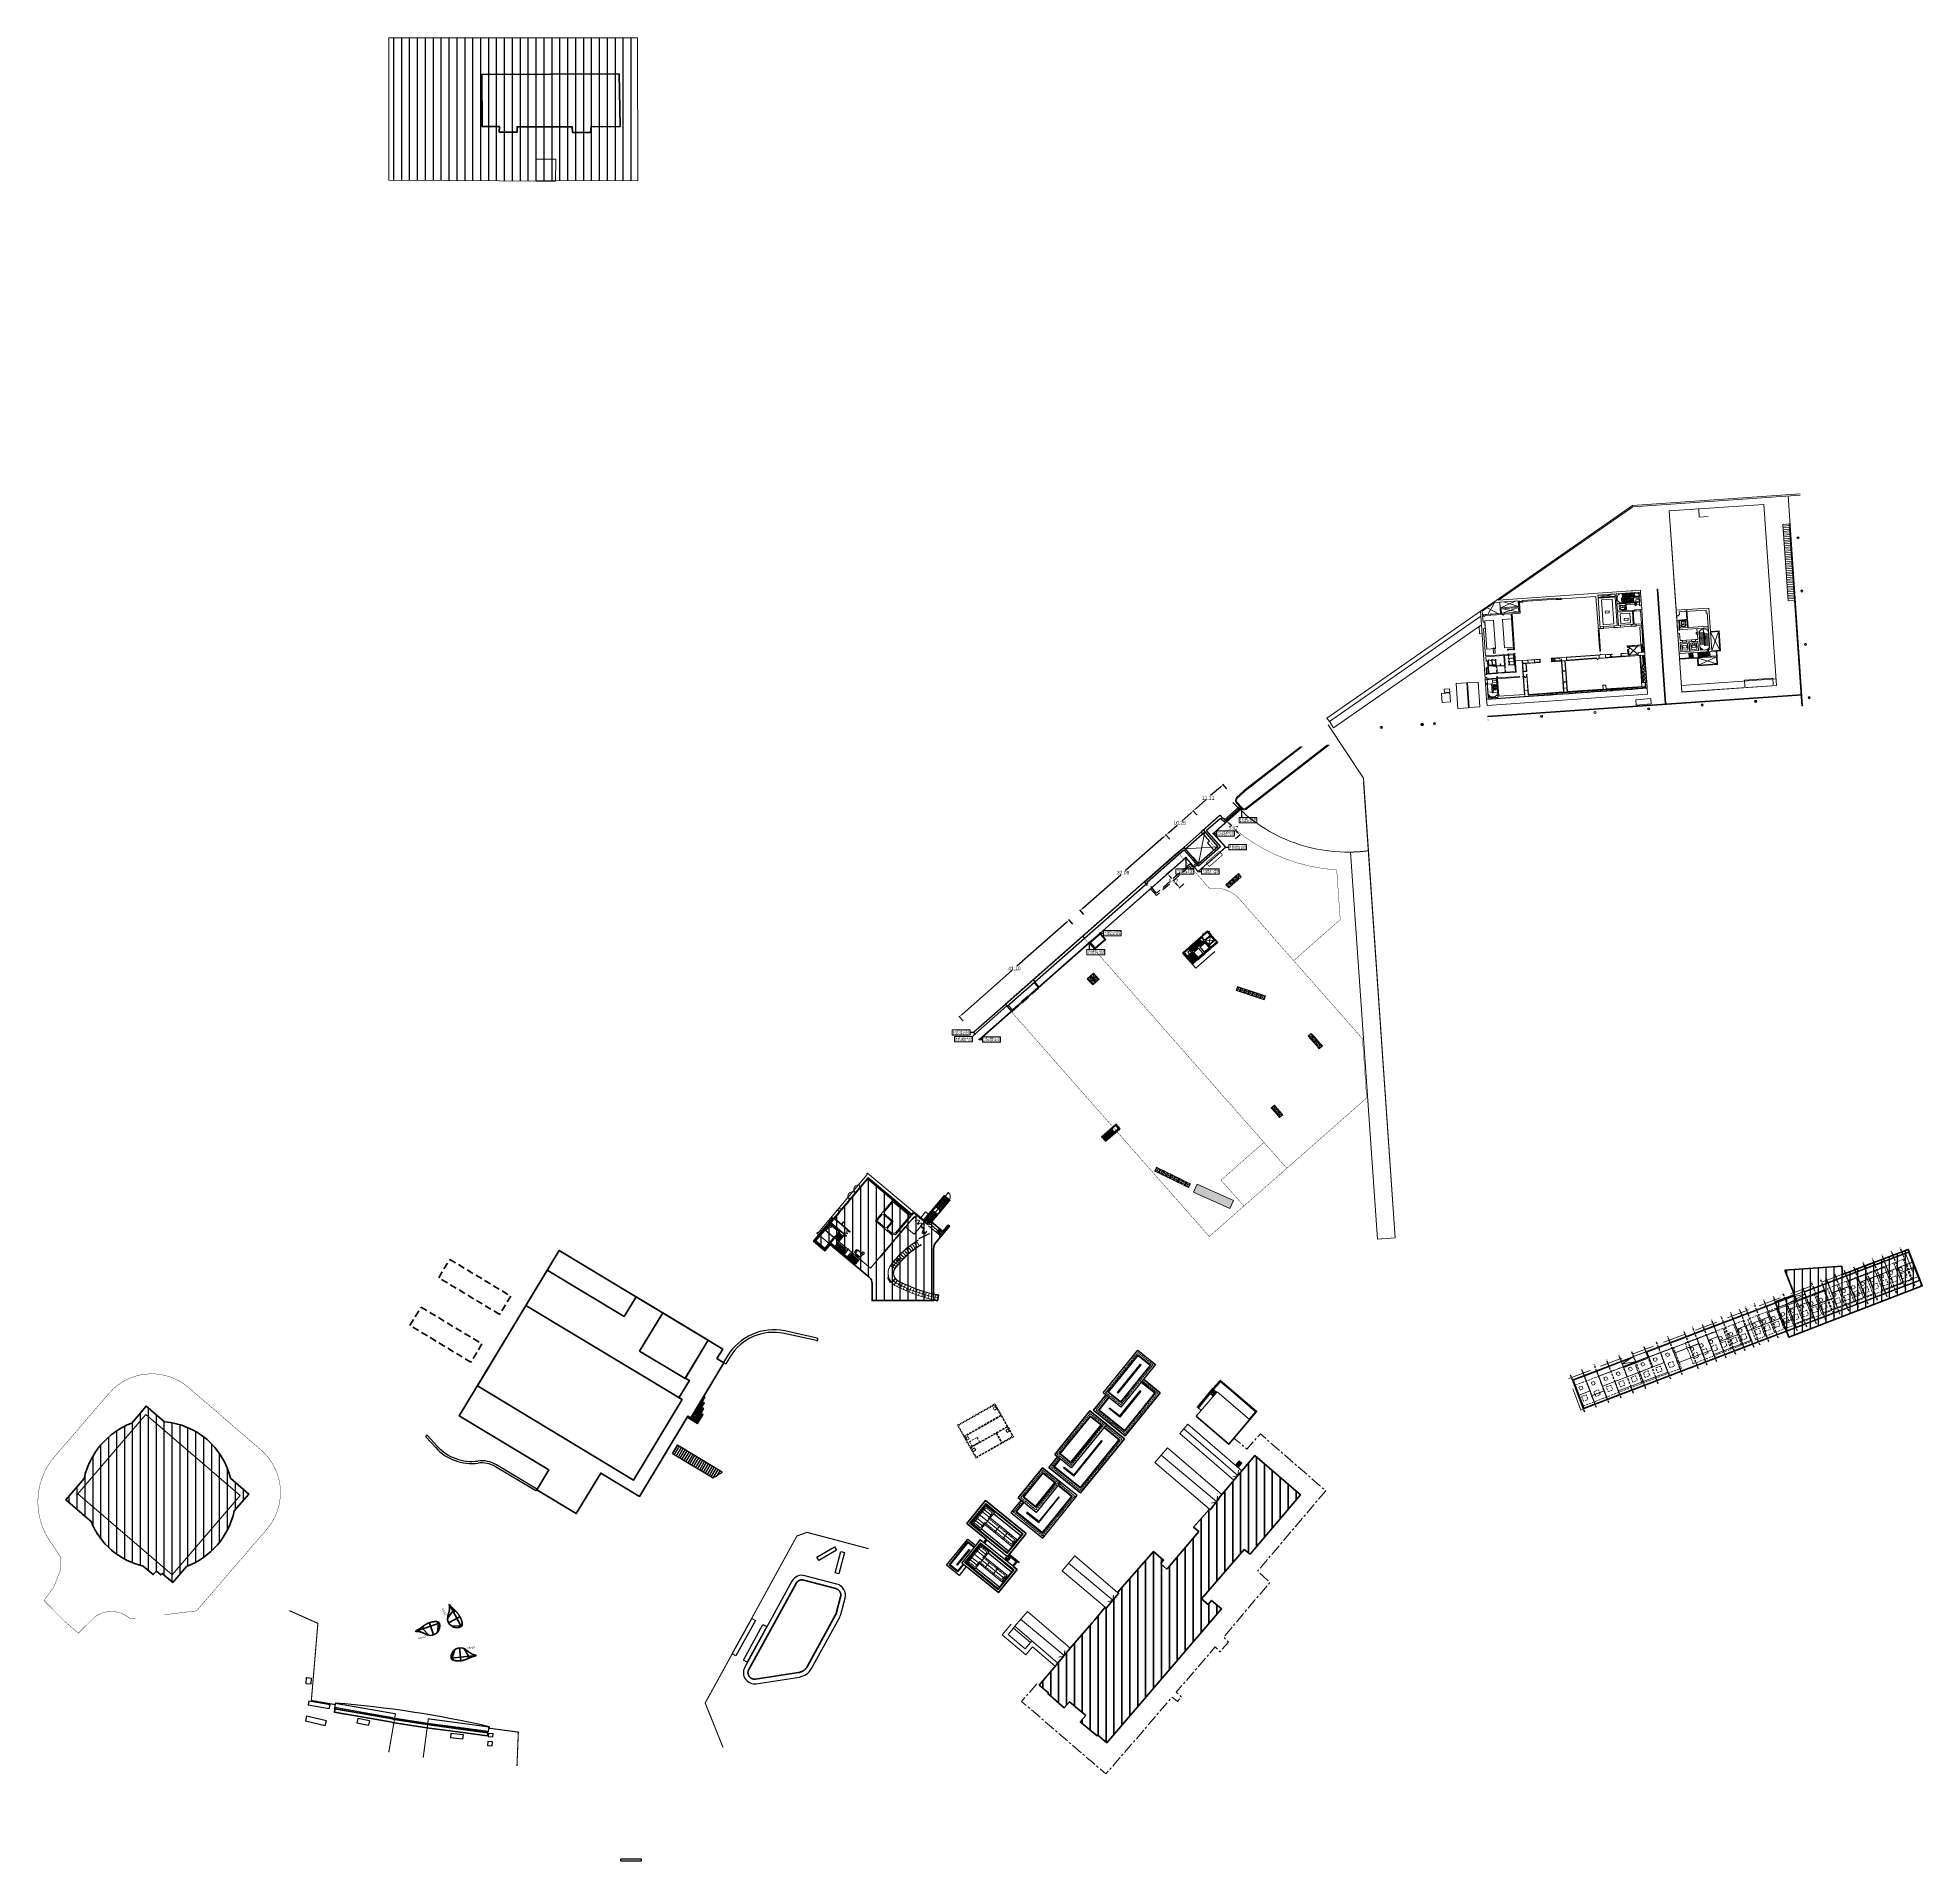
# Model space of a CAD drawing. Extents: x 834002 to 834531, y 817750 to 818262.
import ezdxf

# ---------------------------------------------------------------- set-up
doc = ezdxf.new("R2010")
doc.units = 0
doc.header["$LTSCALE"] = 1000
doc.set_wipeout_variables(frame=1)
doc.header["$PDMODE"] = 3
for name, pattern in [('3B50C- ARC-DWG-1002-P00-XXXX-WS3-XD$0$HIDDEN', [0.375, 0.25, -0.125]), ('3B50D- ARC-DWG-1002-P00-XXXX-WS3-XB$0$HIDDEN', [0.375, 0.25, -0.125]), ('3B50F-ARC-DWG-2500-P00-XXXX-WS3-XC$0$HIDDEN', [0.375, 0.25, -0.125]), ('3B50G-ARC-DWG-2500-P00-XXXX-WS3-XC$0$HIDDEN', [0.375, 0.25, -0.125]), ('3B50H- ARC-DWG-2500-P00-XXXX-WS3-XC$0$HIDDEN', [0.375, 0.25, -0.125]), ('ACAD_ISO02W100', [15, 12, -3]), ('CENTER', [50.8, 31.75, -6.35, 6.35, -6.35]), ('Dash', [6, 3, -3]), ('HIDDEN', [9.525, 6.35, -3.175])]:
    doc.linetypes.add(name, pattern=pattern)
doc.layers.get('0').update_dxf_attribs({"lineweight": 9})
for name, color, linetype in [('+C10', 10, 'Continuous'), ('000-structure-b', 3, 'Continuous'), ('3B50D- ARC-DWG-1002-P00-XXXX-WS3-XB$0$DLN210__', 7, 'Continuous'), ('3B50D- ARC-DWG-1002-P00-XXXX-WS3-XB$0$DLN220__', 7, 'Continuous'), ('3B50D- ARC-DWG-1002-P00-XXXX-WS3-XB$0$Fall Line', 7, 'Continuous'), ('3B50D- ARC-DWG-1002-P00-XXXX-WS3-XB$0$METAL', 6, 'Continuous'), ('3B50F-ARC-DWG-2500-P00-XXXX-WS3-XC$0$DLN210__', 7, 'Continuous'), ('3B50G-ARC-DWG-2500-P00-XXXX-WS3-XC$0$DLN210__', 7, 'Continuous'), ('3B50H- ARC-DWG-2500-P00-XXXX-WS3-XC$0$DLN210__', 7, 'Continuous'), ('Default', 7, 'Continuous')]:
    doc.layers.add(name, color=color, linetype=linetype)
for name, color, linetype, lineweight in [('000-Architecture boundary', 1, 'Continuous', 35), ('000-Art pavilion', 3, 'Continuous', 9), ('000-M+', 1, 'Continuous', 5), ('000-M+ Base', 6, 'Continuous', 9), ('000-Salt water pumping station', 1, 'Continuous', 9), ('001-Smoke vents-b', 251, 'Continuous', 9), ('001-Ventilation-b', 251, 'Continuous', 15), ('001-Ventilation-h', 251, 'Continuous', 5), ('126-concrete slabs-b', 3, 'Continuous', 13), ('191-elevation1', 1, 'Continuous', 13), ('3B50D- ARC-DWG-1002-P00-XXXX-WS3-XB$0$A-ROOF', 4, 'Continuous', 9), ('Building EXISTING outline-b', 2, 'Continuous', 13), ('DIM SH', 2, 'Continuous', 9), ('DLN240__', 2, 'Continuous', 9), ('DLN280_1', 251, 'HIDDEN', 18), ('HIDDEN', 7, 'Continuous', 9)]:
    doc.layers.add(name, color=color, linetype=linetype, lineweight=lineweight)
doc.styles.add('base plan(mm)$0$SWIS721 LT', font='swiss.ttf')
doc.styles.get("Standard").update_dxf_attribs({"font": 'swissc.ttf'})
doc.linetypes.add('B1_BDYF', pattern='A,2.5,-0.5,[130,ltypeshp.shx,S=0.5,R=0,X=0,Y=0],-0.5', length=3.5)
doc.dimstyles.get("Standard").update_dxf_attribs({"dimtxt": 1, "dimasz": 1, "dimexe": 0.18, "dimexo": 0.0625, "dimgap": 0.09, "dimtad": 0, "dimtih": 1, "dimtoh": 1, "dimzin": 0, "dimdsep": 46, "dimtxsty": 'Standard', "dimcen": 0.09, "dimazin": 0, "dimtfac": 1, "dimtix": 1, "dimtmove": 0, "dimatfit": 3, "dimfxl": 0, "dimtolj": 1, "dimtzin": 0, "dimarcsym": 0})

# ---------------------------------------------------------------- blocks, each defined once
blk = doc.blocks.new('smoke vents')
at = {"layer": '001-Smoke vents-b'}
for p, q in [((834339.06, 818025.67), (834338.34, 818026.5)), ((834339.13, 818025.73), (834338.4, 818026.56)), ((834339.2, 818025.79), (834338.47, 818026.62)), ((834339.95, 818026.45), (834339.2, 818025.79)), ((834337.29, 818024.11), (834336.57, 818024.94)), ((834337.36, 818024.17), (834336.63, 818025)), ((834337.43, 818024.23), (834336.7, 818025.06)), ((834338.18, 818024.89), (834337.45, 818025.72)), ((834338.25, 818024.95), (834337.52, 818025.78)), ((834338.31, 818025.01), (834337.59, 818025.84)), ((834339.06, 818025.67), (834338.31, 818025.01))]:
    blk.add_line(p, q, dxfattribs=at)
for points in [[(834340.02, 818026.45), (834336.49, 818023.34), (834335.7, 818024.24), (834339.23, 818027.35)], [(834339.95, 818026.45), (834336.5, 818023.41), (834335.77, 818024.24), (834339.22, 818027.28)], [(834296.76, 817997.85), (834297.65, 817998.63), (834298.43, 817997.75), (834297.54, 817996.97)], [(834297.64, 817998.51), (834296.89, 817997.84), (834297.55, 817997.09), (834298.3, 817997.75)], [(834297.64, 817998.51), (834296.89, 817997.84), (834297.55, 817997.09), (834298.3, 817997.75)], [(834297.54, 817996.97), (834298.43, 817997.75), (834299.21, 817996.86), (834298.32, 817996.08)], [(834297.54, 817996.97), (834298.43, 817997.75), (834299.21, 817996.86), (834298.32, 817996.08)], [(834297.65, 817998.63), (834298.53, 817999.41), (834299.31, 817998.53), (834298.43, 817997.75)], [(834297.67, 817996.96), (834298.42, 817997.62), (834299.08, 817996.87), (834298.33, 817996.21)], [(834297.67, 817996.96), (834298.42, 817997.62), (834299.08, 817996.87), (834298.33, 817996.21)], [(834297.78, 817998.62), (834298.53, 817999.28), (834299.19, 817998.53), (834298.44, 817997.87)], [(834297.78, 817998.62), (834298.53, 817999.28), (834299.19, 817998.53), (834298.44, 817997.87)], [(834298.43, 817997.75), (834299.31, 817998.53), (834300.09, 817997.64), (834299.21, 817996.86)], [(834298.43, 817997.75), (834299.31, 817998.53), (834300.09, 817997.64), (834299.21, 817996.86)], [(834298.56, 817997.74), (834299.31, 817998.4), (834299.97, 817997.65), (834299.22, 817996.99)], [(834298.56, 817997.74), (834299.31, 817998.4), (834299.97, 817997.65), (834299.22, 817996.99)], [(834338.59, 817994.5), (834338.97, 817995.62), (834340.08, 817995.25), (834339.71, 817994.13)], [(834338.59, 817994.5), (834338.97, 817995.62), (834340.08, 817995.25), (834339.71, 817994.13)], [(834338.7, 817994.56), (834339.02, 817995.51), (834339.97, 817995.19), (834339.65, 817994.24)], [(834338.7, 817994.56), (834339.02, 817995.51), (834339.97, 817995.19), (834339.65, 817994.24)], [(834339.71, 817994.13), (834340.08, 817995.25), (834341.2, 817994.87), (834340.83, 817993.75)], [(834339.82, 817994.18), (834340.14, 817995.13), (834341.09, 817994.82), (834340.77, 817993.87)], [(834340.83, 817993.75), (834341.2, 817994.87), (834342.32, 817994.5), (834341.95, 817993.38)], [(834340.83, 817993.75), (834341.2, 817994.87), (834342.32, 817994.5), (834341.95, 817993.38)], [(834340.94, 817993.81), (834341.26, 817994.76), (834342.21, 817994.44), (834341.89, 817993.49)], [(834340.94, 817993.81), (834341.26, 817994.76), (834342.21, 817994.44), (834341.89, 817993.49)], [(834341.95, 817993.38), (834342.32, 817994.5), (834343.44, 817994.12), (834343.07, 817993)], [(834341.95, 817993.38), (834342.32, 817994.5), (834343.44, 817994.12), (834343.07, 817993)], [(834342.06, 817993.44), (834342.38, 817994.38), (834343.33, 817994.07), (834343.01, 817993.12)], [(834342.06, 817993.44), (834342.38, 817994.38), (834343.33, 817994.07), (834343.01, 817993.12)], [(834343.07, 817993), (834343.44, 817994.12), (834344.56, 817993.75), (834344.19, 817992.63)], [(834343.18, 817993.06), (834343.5, 817994.01), (834344.45, 817993.69), (834344.13, 817992.74)], [(834344.19, 817992.63), (834344.56, 817993.75), (834345.68, 817993.37), (834345.3, 817992.25)], [(834344.3, 817992.69), (834344.62, 817993.63), (834345.57, 817993.32), (834345.25, 817992.37)], [(834345.3, 817992.25), (834345.68, 817993.37), (834346.8, 817993), (834346.42, 817991.88)], [(834345.42, 817992.31), (834345.74, 817993.26), (834346.68, 817992.94), (834346.37, 817991.99)], [(834358.81, 817981.72), (834359.69, 817982.5), (834360.47, 817981.62), (834359.59, 817980.84)], [(834358.81, 817981.72), (834359.69, 817982.5), (834360.47, 817981.62), (834359.59, 817980.84)], [(834358.93, 817981.71), (834359.68, 817982.37), (834360.35, 817981.62), (834359.59, 817980.96)], [(834358.93, 817981.71), (834359.68, 817982.37), (834360.35, 817981.62), (834359.59, 817980.96)], [(834359.59, 817980.84), (834360.47, 817981.62), (834361.25, 817980.73), (834360.37, 817979.95)], [(834359.59, 817980.84), (834360.47, 817981.62), (834361.25, 817980.73), (834360.37, 817979.95)], [(834359.71, 817980.83), (834360.46, 817981.49), (834361.13, 817980.74), (834360.37, 817980.08)], [(834359.71, 817980.83), (834360.46, 817981.49), (834361.13, 817980.74), (834360.37, 817980.08)], [(834360.37, 817979.95), (834361.25, 817980.73), (834362.03, 817979.84), (834361.15, 817979.06)], [(834360.37, 817979.95), (834361.25, 817980.73), (834362.03, 817979.84), (834361.15, 817979.06)], [(834360.49, 817979.94), (834361.24, 817980.6), (834361.9, 817979.85), (834361.15, 817979.19)], [(834360.49, 817979.94), (834361.24, 817980.6), (834361.9, 817979.85), (834361.15, 817979.19)], [(834361.15, 817979.06), (834362.03, 817979.84), (834362.81, 817978.96), (834361.93, 817978.18)], [(834361.15, 817979.06), (834362.03, 817979.84), (834362.81, 817978.96), (834361.93, 817978.18)], [(834361.27, 817979.06), (834362.02, 817979.72), (834362.68, 817978.97), (834361.93, 817978.31)], [(834361.27, 817979.06), (834362.02, 817979.72), (834362.68, 817978.97), (834361.93, 817978.31)], [(834348.44, 817961.54), (834349.32, 817962.32), (834350.1, 817961.44), (834349.22, 817960.66)], [(834348.56, 817961.53), (834349.31, 817962.19), (834349.97, 817961.44), (834349.22, 817960.78)], [(834349.22, 817960.66), (834350.1, 817961.44), (834350.88, 817960.55), (834349.99, 817959.77)], [(834349.34, 817960.65), (834350.09, 817961.31), (834350.75, 817960.56), (834350, 817959.9)], [(834349.99, 817959.77), (834350.88, 817960.55), (834351.66, 817959.66), (834350.77, 817958.88)], [(834350.12, 817959.76), (834350.87, 817960.42), (834351.53, 817959.67), (834350.78, 817959.01)], [(834315.7, 817943.84), (834316.21, 817944.9), (834317.27, 817944.38), (834316.76, 817943.32)], [(834315.82, 817943.88), (834316.26, 817944.78), (834317.15, 817944.34), (834316.72, 817943.44)], [(834316.76, 817943.32), (834317.27, 817944.38), (834318.34, 817943.86), (834317.82, 817942.8)], [(834316.88, 817943.36), (834317.32, 817944.26), (834318.22, 817943.82), (834317.78, 817942.92)], [(834317.82, 817942.8), (834318.34, 817943.86), (834319.4, 817943.35), (834318.88, 817942.29)], [(834317.94, 817942.84), (834318.38, 817943.74), (834319.28, 817943.31), (834318.84, 817942.41)], [(834318.88, 817942.29), (834319.4, 817943.35), (834320.46, 817942.83), (834319.94, 817941.77)], [(834319, 817942.33), (834319.44, 817943.23), (834320.34, 817942.79), (834319.9, 817941.89)], [(834319.94, 817941.77), (834320.46, 817942.83), (834321.52, 817942.31), (834321, 817941.25)], [(834320.06, 817941.81), (834320.5, 817942.71), (834321.4, 817942.27), (834320.96, 817941.37)], [(834321, 817941.25), (834321.52, 817942.31), (834322.58, 817941.8), (834322.06, 817940.74)], [(834321.12, 817941.29), (834321.56, 817942.19), (834322.46, 817941.76), (834322.02, 817940.86)], [(834322.06, 817940.74), (834322.58, 817941.8), (834323.64, 817941.28), (834323.12, 817940.22)], [(834322.06, 817940.74), (834322.58, 817941.8), (834323.64, 817941.28), (834323.12, 817940.22)], [(834322.18, 817940.78), (834322.62, 817941.68), (834323.52, 817941.24), (834323.08, 817940.34)], [(834323.12, 817940.22), (834323.64, 817941.28), (834324.7, 817940.76), (834324.18, 817939.7)], [(834323.12, 817940.22), (834323.64, 817941.28), (834324.7, 817940.76), (834324.18, 817939.7)], [(834323.24, 817940.26), (834323.68, 817941.16), (834324.58, 817940.72), (834324.14, 817939.82)], [(834323.24, 817940.26), (834323.68, 817941.16), (834324.58, 817940.72), (834324.14, 817939.82)], [(834324.18, 817939.7), (834324.7, 817940.76), (834325.76, 817940.25), (834325.24, 817939.19)], [(834324.18, 817939.7), (834324.7, 817940.76), (834325.76, 817940.25), (834325.24, 817939.19)], [(834324.3, 817939.74), (834324.74, 817940.64), (834325.64, 817940.2), (834325.2, 817939.31)], [(834324.3, 817939.74), (834324.74, 817940.64), (834325.64, 817940.2), (834325.2, 817939.31)]]:
    blk.add_lwpolyline(points, close=True, dxfattribs=at)
for points in [[(834338.31, 818025.01), (834338.34, 818026.5)], [(834338.47, 818026.62), (834339.95, 818026.45)], [(834339.22, 818027.28), (834339.2, 818025.79)], [(834335.77, 818024.24), (834337.29, 818024.11)], [(834336.5, 818023.41), (834336.57, 818024.94)], [(834336.7, 818025.06), (834338.18, 818024.89)], [(834337.43, 818024.23), (834337.45, 818025.72)], [(834337.59, 818025.84), (834339.06, 818025.67)], [(834296.89, 817997.84), (834298.3, 817997.75)], [(834297.55, 817997.09), (834297.64, 817998.51)], [(834297.67, 817996.96), (834299.08, 817996.87)], [(834297.78, 817998.62), (834299.19, 817998.53)], [(834298.33, 817996.21), (834298.42, 817997.62)], [(834298.44, 817997.87), (834298.53, 817999.28)], [(834298.56, 817997.74), (834299.97, 817997.65)], [(834299.22, 817996.99), (834299.31, 817998.4)], [(834338.7, 817994.56), (834339.97, 817995.19)], [(834339.02, 817995.51), (834339.65, 817994.24)], [(834339.82, 817994.18), (834341.09, 817994.82)], [(834340.14, 817995.13), (834340.77, 817993.87)], [(834341.26, 817994.76), (834341.89, 817993.49)], [(834340.94, 817993.81), (834342.21, 817994.44)], [(834342.06, 817993.44), (834343.33, 817994.07)], [(834342.38, 817994.38), (834343.01, 817993.12)], [(834343.18, 817993.06), (834344.45, 817993.69)], [(834343.5, 817994.01), (834344.13, 817992.74)], [(834344.3, 817992.69), (834345.57, 817993.32)], [(834344.62, 817993.63), (834345.25, 817992.37)], [(834345.42, 817992.31), (834346.68, 817992.94)], [(834345.74, 817993.26), (834346.37, 817991.99)], [(834358.93, 817981.71), (834360.35, 817981.62)], [(834359.59, 817980.96), (834359.68, 817982.37)], [(834359.71, 817980.83), (834361.13, 817980.74)], [(834360.37, 817980.08), (834360.46, 817981.49)], [(834360.49, 817979.94), (834361.9, 817979.85)], [(834361.15, 817979.19), (834361.24, 817980.6)], [(834361.27, 817979.06), (834362.68, 817978.97)], [(834361.93, 817978.31), (834362.02, 817979.72)], [(834348.56, 817961.53), (834349.97, 817961.44)], [(834349.22, 817960.78), (834349.31, 817962.19)], [(834349.34, 817960.65), (834350.75, 817960.56)], [(834350, 817959.9), (834350.09, 817961.31)], [(834350.12, 817959.76), (834351.53, 817959.67)], [(834350.78, 817959.01), (834350.87, 817960.42)], [(834315.82, 817943.88), (834317.15, 817944.34)], [(834316.26, 817944.78), (834316.72, 817943.44)], [(834316.88, 817943.36), (834318.22, 817943.82)], [(834317.32, 817944.26), (834317.78, 817942.92)], [(834317.94, 817942.84), (834319.28, 817943.31)], [(834318.38, 817943.74), (834318.84, 817942.41)], [(834319, 817942.33), (834320.34, 817942.79)], [(834319.44, 817943.23), (834319.9, 817941.89)], [(834320.06, 817941.81), (834321.4, 817942.27)], [(834320.5, 817942.71), (834320.96, 817941.37)], [(834321.12, 817941.29), (834322.46, 817941.76)], [(834321.56, 817942.19), (834322.02, 817940.86)], [(834322.18, 817940.78), (834323.52, 817941.24)], [(834322.62, 817941.68), (834323.08, 817940.34)], [(834323.24, 817940.26), (834324.58, 817940.72)], [(834323.68, 817941.16), (834324.14, 817939.82)], [(834324.3, 817939.74), (834325.64, 817940.2)], [(834324.74, 817940.64), (834325.2, 817939.31)]]:
    blk.add_lwpolyline(points, dxfattribs=at)
blk = doc.blocks.new('3B50D- ARC-DWG-1002-P00-XXXX-WS3-XB$0$SAFSDFSDFAS')
at = {"layer": '3B50D- ARC-DWG-1002-P00-XXXX-WS3-XB$0$DLN210__', "color": 2}
for p, q in [((203300, -102360), (203300, -93935)), ((208790, -102360), (208790, -93935)), ((193800, -108110), (193800, -98335)), ((199290, -108110), (199290, -98335))]:
    blk.add_line(p, q, dxfattribs=at)
at = {"layer": '3B50D- ARC-DWG-1002-P00-XXXX-WS3-XB$0$DLN210__', "color": 1}
for points in [[(199895, -97515), (199895, -93980), (200095, -93980), (200095, -94480), (201880, -94480)], [(200145, -97515), (200145, -94730), (201880, -94730)], [(210210, -105680), (212895, -105680), (212895, -108780), (204445, -108780), (204445, -106395)], [(210210, -105880), (212695, -105880), (212695, -108580), (204645, -108580), (204645, -106395)]]:
    blk.add_lwpolyline(points, dxfattribs=at)
for points in [[(210210, -93115), (201880, -93115), (201880, -106395), (210210, -106395)], [(200710, -97515), (192380, -97515), (192380, -112245), (200710, -112245)], [(205920, -106930), (211495, -106930), (211495, -107130), (205920, -107130)]]:
    blk.add_lwpolyline(points, close=True, dxfattribs=at)
at = {"layer": '3B50D- ARC-DWG-1002-P00-XXXX-WS3-XB$0$DLN210__', "color": 8}
blk.add_lwpolyline([(210210, -104780), (213395, -104780), (213395, -109280), (203945, -109280), (203945, -106395)], dxfattribs=at)
at = {"layer": '3B50D- ARC-DWG-1002-P00-XXXX-WS3-XB$0$Fall Line', "color": 1}
for p, q in [((200345, -94730), (200345, -97515)), ((200710, -104930), (201880, -104930)), ((200710, -105180), (201880, -105180))]:
    blk.add_line(p, q, dxfattribs=at)
blk = doc.blocks.new('3B50D- ARC-DWG-1002-P00-XXXX-WS3-XB$0$Roof Structure 02')
at = {"layer": '3B50D- ARC-DWG-1002-P00-XXXX-WS3-XB$0$A-ROOF'}
for p, q in [((252852, -93610), (260022, -93610)), ((252852, -105730), (252852, -93610)), ((253092, -105490), (253092, -93850)), ((253092, -93850), (259782, -93850)), ((255266, -94225), (257607, -94225)), ((255266, -102275), (255266, -94225)), ((256437, -102445), (256437, -94235)), ((257607, -102275), (257607, -94225)), ((259782, -93850), (259782, -105490)), ((260022, -93610), (260022, -105730)), ((255266, -97445), (257607, -97445)), ((255266, -100345), (257607, -100345)), ((252852, -105730), (260022, -105730)), ((253092, -105490), (259782, -105490)), ((253367, -102275), (255266, -102275)), ((254476, -105365), (254476, -102275)), ((255266, -105365), (255266, -102275)), ((255266, -102275), (257607, -102275)), ((256437, -105365), (256437, -102345)), ((257607, -105365), (257607, -102275)), ((257607, -102275), (259507, -102275, 0)), ((258397, -105365), (258397, -102275)), ((259507, -105365, 0), (259507, -102275, 0))]:
    blk.add_line(p, q, dxfattribs=at)
at = {"layer": '3B50D- ARC-DWG-1002-P00-XXXX-WS3-XB$0$A-ROOF', "linetype": '3B50D- ARC-DWG-1002-P00-XXXX-WS3-XB$0$HIDDEN'}
for p, q in [((255637, -102645), (255637, -94595)), ((255637, -94595), (257237, -94595)), ((257237, -102645), (257237, -94595)), ((253737, -104995), (253737, -102645)), ((253737, -102645), (255637, -102645)), ((253737, -104995), (259137, -104995, 0)), ((257237, -102645), (259137, -102645, 0)), ((259137, -104995), (259137, -102645))]:
    blk.add_line(p, q, dxfattribs=at)
at = {"layer": '3B50D- ARC-DWG-1002-P00-XXXX-WS3-XB$0$A-ROOF', "color": 4}
for q in [(253367, -102275), (259507, -105365, 0)]:
    blk.add_line((253367, -105365, 0), q, dxfattribs=at)
blk = doc.blocks.new('3B50D- ARC-DWG-1002-P00-XXXX-WS3-XB$0$34')
at = {"layer": '3B50D- ARC-DWG-1002-P00-XXXX-WS3-XB$0$A-ROOF'}
for p, q in [((172450, -97071), (179620, -97071)), ((172450, -110641), (172450, -97071)), ((172690, -97311), (179380, -97311)), ((172690, -110401), (172690, -97311)), ((174864, -97436), (177206, -97436)), ((174864, -107086), (174864, -97436)), ((176035, -107086), (176035, -97446)), ((177206, -97436), (177206, -107086)), ((179380, -97311), (179380, -110401)), ((179620, -97071), (179620, -110641)), ((174864, -100656), (177206, -100656)), ((174864, -103556), (177206, -103556)), ((172450, -110641), (179620, -110641)), ((172690, -110401), (179380, -110401)), ((172965, -107086), (174864, -107086)), ((174100, -110176), (174100, -107086)), ((174864, -110176), (174864, -107086)), ((174864, -107086), (177206, -107086)), ((176035, -110176), (176035, -107086)), ((177206, -107086), (179105, -107086, 0)), ((177206, -110176), (177206, -107086)), ((177970, -110176), (177970, -107086)), ((179105, -110176, 0), (179105, -107086, 0))]:
    blk.add_line(p, q, dxfattribs=at)
at = {"layer": '3B50D- ARC-DWG-1002-P00-XXXX-WS3-XB$0$A-ROOF', "linetype": '3B50D- ARC-DWG-1002-P00-XXXX-WS3-XB$0$HIDDEN'}
for p, q in [((175235, -107456), (175235, -97806)), ((175235, -97806), (176835, -97806)), ((176835, -107456), (176835, -97806)), ((173335, -109806), (173335, -107456)), ((173335, -107456), (175235, -107456)), ((173335, -109806), (178735, -109806, 0)), ((176835, -107456), (178735, -107456, 0)), ((178735, -109806), (178735, -107456))]:
    blk.add_line(p, q, dxfattribs=at)
at = {"layer": '3B50D- ARC-DWG-1002-P00-XXXX-WS3-XB$0$A-ROOF', "color": 4}
for q in [(172965, -107086), (179105, -110176, 0)]:
    blk.add_line((172965, -110176, 0), q, dxfattribs=at)
blk = doc.blocks.new('3B50D- ARC-DWG-1002-P00-XXXX-WS3-XB')
at = {"layer": '3B50D- ARC-DWG-1002-P00-XXXX-WS3-XB$0$METAL', "linetype": '3B50D- ARC-DWG-1002-P00-XXXX-WS3-XB$0$HIDDEN', "ltscale": 0.3}
for p, q in [((834274543, 817834992), (834274700, 817835187)), ((834274635, 817834789), (834274558, 817834852)), ((834274581, 817834961), (834274739, 817835155)), ((834274667, 817834828), (834274589, 817834891)), ((834274887, 817835100), (834274809, 817835163)), ((834274918, 817835139), (834274840, 817835202))]:
    blk.add_line(p, q, dxfattribs=at)
at = {"layer": '3B50D- ARC-DWG-1002-P00-XXXX-WS3-XB$0$METAL'}
for points in [[(834274539, 817835799), (834275169, 817835290), (834274540, 817834512), (834273762, 817835141), (834274234, 817835724)], [(834274476, 817835721), (834275028, 817835275), (834274525, 817834653), (834273903, 817835156), (834274312, 817835661)]]:
    blk.add_lwpolyline(points, dxfattribs=at)
at = {"layer": '3B50D- ARC-DWG-1002-P00-XXXX-WS3-XB$0$METAL', "linetype": '3B50D- ARC-DWG-1002-P00-XXXX-WS3-XB$0$HIDDEN'}
blk.add_lwpolyline([(834274448, 817835686), (834274777, 817834964), (834273903, 817835156)], dxfattribs=at)
at = {"layer": '3B50D- ARC-DWG-1002-P00-XXXX-WS3-XB$0$METAL', "linetype": '3B50D- ARC-DWG-1002-P00-XXXX-WS3-XB$0$HIDDEN', "ltscale": 0.3}
for centre, radius, start, end in [((834274620, 817834930), 100, 141.05987, 231.05985), ((834274620, 817834930), 50, 141.05987, 231.05985), ((834274777, 817835124), 100, 51.05985, 141.05987), ((834274777, 817835124), 50, 51.05985, 141.05987)]:
    blk.add_arc(centre, radius, start, end, dxfattribs=at)
at = {"rotation": 231.059857306278}
for name, p in [('3B50D- ARC-DWG-1002-P00-XXXX-WS3-XB$0$34', (834462690, 817915119)), ('3B50D- ARC-DWG-1002-P00-XXXX-WS3-XB$0$Roof Structure 02', (834507982, 817969677))]:
    blk.add_blockref(name, p, dxfattribs=at)
at = {"layer": '3B50D- ARC-DWG-1002-P00-XXXX-WS3-XB$0$DLN220__', "rotation": 231.059857306278}
blk.add_blockref('3B50D- ARC-DWG-1002-P00-XXXX-WS3-XB$0$SAFSDFSDFAS', (834476377, 817930428), dxfattribs=at)
blk = doc.blocks.new('3B50F-ARC-DWG-2500-P00-XXXX-WS3-XC')
at = {"layer": '3B50F-ARC-DWG-2500-P00-XXXX-WS3-XC$0$DLN210__', "color": 1}
blk.add_line((834287578, 817856395), (834282142, 817849666), dxfattribs=at)
for points in [[(834277406, 817852079), (834284224, 817860518), (834289280, 817856434), (834282462, 817847994)], [(834287944, 817856292), (834282320, 817849330), (834278742, 817852221), (834284366, 817859182)], [(834287733, 817856269), (834282297, 817849541), (834278953, 817852243), (834284389, 817858972)], [(834288753, 817852360), (834283129, 817845398), (834279842, 817848053), (834279716, 817847898), (834283158, 817845117), (834288909, 817852234)]]:
    blk.add_lwpolyline(points, close=True, dxfattribs=at)
at = {"layer": '3B50F-ARC-DWG-2500-P00-XXXX-WS3-XC$0$DLN210__', "color": 1, "linetype": '3B50F-ARC-DWG-2500-P00-XXXX-WS3-XC$0$HIDDEN'}
blk.add_lwpolyline([(834278109, 817852153), (834284299, 817859815), (834288577, 817856359), (834282387, 817848697)], close=True, dxfattribs=at)
at = {"layer": '3B50F-ARC-DWG-2500-P00-XXXX-WS3-XC$0$DLN210__', "color": 8}
blk.add_lwpolyline([(834278184, 817851450), (834275356, 817847950), (834284262, 817840754), (834293909, 817852694), (834288600, 817856983)], dxfattribs=at)
at = {"layer": '3B50F-ARC-DWG-2500-P00-XXXX-WS3-XC$0$DLN210__', "color": 1, "linetype": '3B50F-ARC-DWG-2500-P00-XXXX-WS3-XC$0$HIDDEN'}
blk.add_lwpolyline([(834278887, 817851525), (834276216, 817848219), (834276021, 817848376), (834275864, 817848182), (834284382, 817841300), (834284539, 817841495), (834284344, 817841652), (834293048, 817852425), (834293243, 817852268), (834293400, 817852462), (834288772, 817856202), (834288677, 817856085), (834288483, 817856242), (834288577, 817856359), (834288538, 817856390)], dxfattribs=at)
at = {"layer": '3B50F-ARC-DWG-2500-P00-XXXX-WS3-XC$0$DLN210__', "color": 1}
for points in [[(834288683, 817855695), (834292573, 817852552), (834284120, 817842090), (834276692, 817848092), (834278922, 817850853)], [(834288589, 817855578), (834292362, 817852530), (834284098, 817842301), (834276902, 817848114), (834279039, 817850759)]]:
    blk.add_lwpolyline(points, dxfattribs=at)
blk = doc.blocks.new('3B50G-ARC-DWG-2500-P00-XXXX-WS3-XC')
at = {"color": 1}
for p, q in [((834292096, 817862063), (834300580, 817872564)), ((834300730, 817868136), (834292985, 817858548)), ((834300925, 817867978), (834293022, 817858197)), ((834300925, 817867978), (834300730, 817868136)), ((834290125, 817860538), (834290282, 817860732)), ((834290125, 817860538), (834293022, 817858197)), ((834290282, 817860732), (834292985, 817858548))]:
    blk.add_line(p, q, dxfattribs=at)
at = {"layer": '3B50G-ARC-DWG-2500-P00-XXXX-WS3-XC$0$DLN210__', "color": 1}
for points in [[(834287632, 817864255), (834297498, 817876467), (834302166, 817872697), (834292299, 817860484)], [(834288968, 817864397), (834297640, 817875131), (834300946, 817872461), (834292274, 817861726)], [(834289179, 817864419), (834297663, 817874920), (834300735, 817872438), (834292252, 817861937)]]:
    blk.add_lwpolyline(points, close=True, dxfattribs=at)
at = {"layer": '3B50G-ARC-DWG-2500-P00-XXXX-WS3-XC$0$DLN210__', "color": 1, "linetype": '3B50G-ARC-DWG-2500-P00-XXXX-WS3-XC$0$HIDDEN'}
blk.add_lwpolyline([(834288335, 817864330), (834297573, 817875764), (834301462, 817872622), (834292225, 817861187)], close=True, dxfattribs=at)
at = {"layer": '3B50G-ARC-DWG-2500-P00-XXXX-WS3-XC$0$DLN210__', "color": 8}
blk.add_lwpolyline([(834302166, 817872697), (834307183, 817868643), (834294897, 817853436), (834285990, 817860632), (834288410, 817863627)], dxfattribs=at)
at = {"layer": '3B50G-ARC-DWG-2500-P00-XXXX-WS3-XC$0$DLN210__', "color": 1, "linetype": '3B50G-ARC-DWG-2500-P00-XXXX-WS3-XC$0$HIDDEN'}
blk.add_lwpolyline([(834301851, 817872308), (834306480, 817868569), (834294822, 817854139), (834286694, 817860706), (834288799, 817863312)], dxfattribs=at)
at = {"layer": '3B50G-ARC-DWG-2500-P00-XXXX-WS3-XC$0$DLN210__', "color": 1}
for points in [[(834301569, 817871958), (834305847, 817868501), (834294755, 817854772), (834287326, 817860774), (834289149, 817863029)], [(834301474, 817871841), (834305636, 817868479), (834294733, 817854983), (834287537, 817860796), (834289266, 817862935)]]:
    blk.add_lwpolyline(points, dxfattribs=at)
blk = doc.blocks.new('3B50H- ARC-DWG-2500-P00-XXXX-WS3-XC')
at = {"layer": '3B50H- ARC-DWG-2500-P00-XXXX-WS3-XC$0$DLN210__', "color": 1}
for p, q in [((834305289, 817881618), (834311731, 817889591)), ((834305445, 817881492), (834311887, 817889465)), ((834311731, 817889591), (834311887, 817889465)), ((834305289, 817881618), (834305445, 817881492)), ((834311808, 817882008), (834311613, 817882165))]:
    blk.add_line(p, q, dxfattribs=at)
for points in [[(834301225, 817881560), (834310935, 817893577), (834315952, 817889523), (834306241, 817877506)], [(834302561, 817881702), (834311077, 817892241), (834314616, 817889381), (834306100, 817878842)], [(834302772, 817881724), (834311099, 817892030), (834314405, 817889359), (834306077, 817879053)]]:
    blk.add_lwpolyline(points, close=True, dxfattribs=at)
at = {"layer": '3B50H- ARC-DWG-2500-P00-XXXX-WS3-XC$0$DLN210__', "color": 1, "linetype": '3B50H- ARC-DWG-2500-P00-XXXX-WS3-XC$0$HIDDEN'}
blk.add_lwpolyline([(834301928, 817881634), (834311009, 817892874), (834315249, 817889448), (834306167, 817878209)], close=True, dxfattribs=at)
at = {"layer": '3B50H- ARC-DWG-2500-P00-XXXX-WS3-XC$0$DLN210__', "color": 8}
blk.add_lwpolyline([(834302002, 817880931), (834298546, 817876653), (834307452, 817869457), (834317256, 817881591), (834312589, 817885362)], dxfattribs=at)
at = {"layer": '3B50H- ARC-DWG-2500-P00-XXXX-WS3-XC$0$DLN210__', "color": 1, "linetype": '3B50H- ARC-DWG-2500-P00-XXXX-WS3-XC$0$HIDDEN'}
blk.add_lwpolyline([(834302391, 817880617), (834299249, 817876728), (834307377, 817870160), (834316553, 817881516), (834312275, 817884973)], dxfattribs=at)
at = {"layer": '3B50H- ARC-DWG-2500-P00-XXXX-WS3-XC$0$DLN210__', "color": 1}
for points in [[(834302741, 817880334), (834299882, 817876795), (834307310, 817870793), (834315920, 817881449), (834311992, 817884623)], [(834302858, 817880240), (834300093, 817876817), (834307287, 817871004), (834315709, 817881427), (834311898, 817884506)], [(834311808, 817882008), (834305916, 817874716), (834302901, 817877151), (834303059, 817877346), (834305878, 817875067), (834311613, 817882165)]]:
    blk.add_lwpolyline(points, dxfattribs=at)
blk = doc.blocks.new('p4-s4')
at = {"layer": '000-Architecture boundary'}
blk.add_lwpolyline([(0, 100, 0.0065165), (132, 109, 0.0064097), (263, 121, 0.0061294), (391, 137, 0.0058887), (518, 155, 0.0055918), (641, 176, 0.005229), (764, 199, 0.004918), (883, 224, 0.0044511), (1003, 252, 0.0041288), (1120, 281, 0.0035785), (1237, 312, 0.0032477), (1351, 344, 0.0026356), (1466, 378, 0.0022986), (1579, 412, 0.0016449), (1692, 448, 0.0013041), (1805, 484, 0.0006272), (1917, 520, 0.0002847), (2029, 556, -0.0003985), (2141, 593, -0.0007407), (2254, 629, -0.0014136), (2366, 665, -0.0017536), (2480, 700, -0.0023992), (2593, 734, -0.0027349), (2708, 768, -0.003335), (2824, 800, -0.003664), (2941, 831, -0.0041987), (3059, 859, -0.0045186), (3179, 887, -0.004967), (3300, 912, -0.0052752), (3423, 935, -0.0056175), (3548, 955, -0.0059113), (3676, 973, -0.006131), (3804, 988, -0.0062049), (3937, 1000, -0.0057412), (4069, 1009, -0.0056828), (4205, 1015, -0.0054054), (4341, 1018, -0.0053688), (4479, 1018, -0.0052503), (4616, 1015, -0.0052339), (4753, 1009, -0.0052633), (4891, 1000, -0.0052668), (5027, 989, -0.0054481), (5162, 974, -0.0054722), (5295, 957, -0.0058253), (5427, 937, -0.005872), (5555, 915, -0.0064365), (5682, 889, -0.0032527), (5744, 875, -0.0034436), (5805, 861, -0.0034666), (5865, 846, -0.003698), (5924, 830, -0.0037255), (5982, 814, -0.0040048), (6039, 797, -0.0040372), (6095, 780, -0.0043738), (6150, 761, -0.004412), (6203, 742, -0.0048172), (6256, 723, -0.0048621), (6306, 703, -0.0053503), (6356, 682, -0.005403), (6404, 660, -0.0059913), (6451, 638, -0.0060532), (6495, 616, -0.0067616), (6539, 592, -0.0068345), (6581, 568, -0.0076852), (6622, 543, -0.0077714), (6660, 519, -0.0087864), (6697, 492, -0.0088888), (6731, 466, -0.0100842), (6765, 439, -0.0102062), (6795, 412, -0.0115819), (6825, 383, -0.0117276), (6851, 355, -0.0132492), (6877, 325, -0.0134225), (6899, 296, -0.0149977), (6920, 265, -0.0152003), (6938, 234, -0.0166585), (6954, 202, -0.0168871), (6968, 170, -0.017985), (6980, 137, -0.0182291), (6988, 103, -0.0187106), (6995, 70, -0.0189546), (6999, 35, -0.0186583), (7000, 0, -0.2876704), (5532, -2341, -0.2876704), (2786, -2039, -0.003187), (2750, -2009, -0.0028125), (2714, -1979, -0.0026957), (2678, -1949, -0.0023571), (2642, -1917, -0.0043639), (2569, -1852, -0.0031915), (2497, -1786, -0.0027653), (2423, -1716, -0.0017784), (2350, -1645, -0.0013694), (2275, -1572, -0.0005098), (2201, -1499, -0.0001125), (2124, -1424, 0.000668), (2048, -1349, 0.0010584), (1970, -1273, 0.001799), (1892, -1198, 0.0021868), (1812, -1122, 0.0029193), (1732, -1047, 0.0033083), (1649, -973, 0.0040575), (1566, -900, 0.0044511), (1482, -828, 0.0052343), (1396, -757, 0.0056354), (1308, -689, 0.0064602), (1219, -622, 0.006871), (1128, -559, 0.0077315), (1036, -498, 0.0081531), (942, -439, 0.0090242), (845, -385, 0.0094564), (747, -334, 0.0102893), (647, -286, 0.0107294), (545, -243, 0.0114497), (441, -205, 0.0118921), (334, -170, 0.0124065), (225, -142, 0.0128429), (113, -118, 0.0130579), (0, -100)], format="xyb", close=True, dxfattribs=at)
at = {"layer": '000-Architecture boundary', "flags": 128}
for points in [[(0, 0), (7000, 0)], [(2392, 673), (2089, -2)], [(4400, 1018), (4400, -2601)], [(6416, 655), (6711, -2)], [(3099, -2252), (2089, -3)], [(6711, -2), (5702, -2251)]]:
    blk.add_lwpolyline(points, dxfattribs=at)
at = {"layer": 'Default', "color": 8, "insert": (57, -2553), "char_height": 544.44, "width": 8283.59, "attachment_point": 7, "line_spacing_factor": 0.963855}
blk.add_mtext('{\\fArial|b0|i0|c0|p34;P5-S3}', dxfattribs=at)
blk = doc.blocks.new('block00')
at = {"color": 1, "linetype": 'HIDDEN', "ltscale": 0.0001, "flags": 128}
for points, elevation in [([(834521.94, 817915.54), (834522.78, 817915.86), (834523.1, 817915.02), (834522.26, 817914.7), (834521.94, 817915.54)], -1.21), ([(834524.6, 817916.56), (834525.44, 817916.88), (834525.76, 817916.04), (834524.92, 817915.72), (834524.6, 817916.56)], -1.21), ([(834525.22, 817914.93), (834526.53, 817915.44), (834527.03, 817914.13), (834525.72, 817913.63), (834525.22, 817914.93)], -1.33), ([(834508.63, 817910.42), (834509.47, 817910.75), (834509.8, 817909.91), (834508.96, 817909.58), (834508.63, 817910.42)], -1.21), ([(834511.29, 817911.45), (834511.62, 817910.61), (834512.46, 817910.93), (834512.13, 817911.77), (834511.29, 817911.45)], -1.21), ([(834511.92, 817909.82), (834513.23, 817910.32), (834513.73, 817909.02), (834512.42, 817908.51), (834511.92, 817909.82)], -1.33), ([(834513.95, 817912.47), (834514.28, 817911.63), (834515.12, 817911.95), (834514.79, 817912.79), (834513.95, 817912.47)], -1.21), ([(834514.58, 817910.84), (834515.89, 817911.35), (834516.39, 817910.04), (834515.08, 817909.54), (834514.58, 817910.84)], -1.33), ([(834516.62, 817913.49), (834517.46, 817913.81), (834517.78, 817912.97), (834516.94, 817912.65), (834516.62, 817913.49)], -1.21), ([(834517.24, 817911.87), (834518.55, 817912.37), (834519.05, 817911.06), (834517.74, 817910.56), (834517.24, 817911.87)], -1.33), ([(834519.28, 817914.51), (834520.12, 817914.84), (834520.44, 817914), (834519.6, 817913.67), (834519.28, 817914.51)], -1.21), ([(834519.9, 817912.89), (834521.21, 817913.39), (834521.71, 817912.08), (834520.4, 817911.58), (834519.9, 817912.89)], -1.33), ([(834522.56, 817913.91), (834523.87, 817914.41), (834524.37, 817913.11), (834523.06, 817912.6), (834522.56, 817913.91)], -1.33), ([(834494.21, 817904.88), (834494.54, 817904.04), (834495.38, 817904.36), (834495.05, 817905.2), (834494.21, 817904.88)], -1.21), ([(834496.87, 817905.9), (834497.2, 817905.06), (834498.04, 817905.39), (834497.71, 817906.23), (834496.87, 817905.9)], 4.4), ([(834497.5, 817904.28), (834498.8, 817904.78), (834499.31, 817903.47), (834498, 817902.97), (834497.5, 817904.28)], -1.33), ([(834499.53, 817906.93), (834499.86, 817906.09), (834500.7, 817906.41), (834500.37, 817907.25), (834499.53, 817906.93)], -1.33), ([(834500.16, 817905.3), (834501.46, 817905.8), (834501.97, 817904.5), (834500.66, 817903.99), (834500.16, 817905.3)], -1.33), ([(834502.19, 817907.95), (834502.52, 817907.11), (834503.36, 817907.43), (834503.03, 817908.27), (834502.19, 817907.95)], -1.33), ([(834502.82, 817906.32), (834504.12, 817906.83), (834504.63, 817905.52), (834503.32, 817905.02), (834502.82, 817906.32)], -1.33), ([(834505.97, 817909.4), (834506.3, 817908.56), (834507.14, 817908.88), (834506.81, 817909.72), (834505.97, 817909.4)], -1.33), ([(834506.6, 817907.78), (834507.91, 817908.28), (834508.41, 817906.97), (834507.1, 817906.47), (834506.6, 817907.78)], -1.33), ([(834509.26, 817908.8), (834510.57, 817909.3), (834511.07, 817907.99), (834509.76, 817907.49), (834509.26, 817908.8)], -1.33), ([(834479.6, 817899.31), (834479.92, 817898.47), (834480.76, 817898.8), (834480.44, 817899.64), (834479.6, 817899.31)], -2.67), ([(834483.57, 817900.79), (834483.89, 817899.95), (834484.73, 817900.28), (834484.41, 817901.12), (834483.57, 817900.79)], -1.21), ([(834484.2, 817899.17), (834485.5, 817899.67), (834486, 817898.36), (834484.7, 817897.86), (834484.2, 817899.17)], -1.33), ([(834486.23, 817901.81), (834487.07, 817902.14), (834487.39, 817901.3), (834486.55, 817900.97), (834486.23, 817901.81)], -1.21), ([(834486.86, 817900.19), (834488.16, 817900.69), (834488.67, 817899.39), (834487.36, 817898.88), (834486.86, 817900.19)], -1.33), ([(834488.89, 817902.84), (834489.21, 817902), (834490.05, 817902.32), (834489.73, 817903.16), (834488.89, 817902.84)], 4.5), ([(834489.52, 817901.21), (834490.82, 817901.71), (834491.33, 817900.41), (834490.02, 817899.91), (834489.52, 817901.21)], -1.33), ([(834491.55, 817903.86), (834491.88, 817903.02), (834492.72, 817903.34), (834492.39, 817904.18), (834491.55, 817903.86)], 4.4), ([(834492.18, 817902.23), (834493.48, 817902.74), (834493.99, 817901.43), (834492.68, 817900.93), (834492.18, 817902.23)], -1.33), ([(834494.84, 817903.26), (834495.34, 817901.95), (834496.65, 817902.45), (834496.14, 817903.76), (834494.84, 817903.26)], -1.21), ([(834466.02, 817894.09), (834466.34, 817893.25), (834467.18, 817893.58), (834466.86, 817894.42), (834466.02, 817894.09)], -2.55), ([(834468.68, 817895.12), (834469, 817894.28), (834469.84, 817894.6), (834469.52, 817895.44), (834468.68, 817895.12)], -2.55), ([(834471.34, 817896.14), (834471.66, 817895.3), (834472.5, 817895.62), (834472.18, 817896.46), (834471.34, 817896.14)], -2.55), ([(834471.96, 817894.51), (834472.46, 817893.21), (834473.77, 817893.71), (834473.27, 817895.02), (834471.96, 817894.51)], -2.67), ([(834474, 817897.16), (834474.32, 817896.32), (834475.16, 817896.64), (834474.84, 817897.48), (834474, 817897.16)], -2.67), ([(834474.62, 817895.54), (834475.12, 817894.23), (834476.43, 817894.73), (834475.93, 817896.04), (834474.62, 817895.54)], -2.67), ([(834476.94, 817898.29), (834477.26, 817897.45), (834478.1, 817897.77), (834477.78, 817898.61), (834476.94, 817898.29)], -2.67), ([(834477.56, 817896.67), (834478.06, 817895.36), (834479.37, 817895.86), (834478.87, 817897.17), (834477.56, 817896.67)], -2.67), ([(834480.22, 817897.69), (834480.72, 817896.38), (834482.03, 817896.88), (834481.53, 817898.19), (834480.22, 817897.69)], -2.67), ([(834448.73, 817888.5), (834449.06, 817887.65), (834449.9, 817887.98), (834449.57, 817888.82), (834448.73, 817888.5)], -2.55), ([(834452.21, 817889.83), (834452.53, 817888.99), (834453.37, 817889.31), (834453.05, 817890.15), (834452.21, 817889.83)], -2.88), ([(834455.68, 817891.16), (834456, 817890.32), (834456.84, 817890.65), (834456.52, 817891.49), (834455.68, 817891.16)], -2.55), ([(834456.41, 817888.54), (834457.72, 817889.04), (834458.22, 817887.73), (834456.91, 817887.23), (834456.41, 817888.54)], -2.55), ([(834459.15, 817892.5), (834459.47, 817891.66), (834460.31, 817891.98), (834459.99, 817892.82), (834459.15, 817892.5)], -2.55), ([(834459.88, 817889.87), (834460.39, 817888.57), (834461.69, 817889.07), (834461.19, 817890.37), (834459.88, 817889.87)], -2.55), ([(834466.64, 817892.47), (834467.14, 817891.16), (834468.45, 817891.66), (834467.95, 817892.97), (834467.95, 817892.97), (834466.64, 817892.47)], -2.55), ([(834469.3, 817893.49), (834469.8, 817892.18), (834471.11, 817892.69), (834470.61, 817893.99), (834469.3, 817893.49)], -2.67), ([(834438.32, 817884.49), (834438.64, 817883.65), (834439.48, 817883.97), (834439.16, 817884.81), (834438.32, 817884.49)], -1.33), ([(834441.79, 817885.83), (834442.11, 817884.99), (834442.95, 817885.31), (834442.63, 817886.15), (834441.79, 817885.83)], -1.33), ([(834442.52, 817883.2), (834443.83, 817883.7), (834444.33, 817882.4), (834443.02, 817881.89), (834442.52, 817883.2)], -2.55), ([(834445.26, 817887.16), (834445.58, 817886.32), (834446.42, 817886.64), (834446.1, 817887.48), (834445.26, 817887.16)], -2.55), ([(834445.99, 817884.53), (834447.3, 817885.04), (834447.8, 817883.73), (834446.5, 817883.23), (834445.99, 817884.53)], -2.67), ([(834449.47, 817885.87), (834449.97, 817884.56), (834451.28, 817885.06), (834450.77, 817886.37), (834449.47, 817885.87)], -2.67), ([(834452.94, 817887.2), (834453.44, 817885.9), (834454.75, 817886.4), (834454.25, 817887.71), (834452.94, 817887.2)], -2.67), ([(834434.84, 817883.16), (834435.17, 817882.32), (834436.01, 817882.64), (834435.68, 817883.48), (834434.84, 817883.16)], -1.33), ([(834435.58, 817880.53), (834436.08, 817879.22), (834437.39, 817879.73), (834436.88, 817881.03), (834435.58, 817880.53)], -1.33), ([(834439.05, 817881.87), (834439.55, 817880.56), (834440.86, 817881.06), (834440.36, 817882.37), (834439.05, 817881.87)], -1.33)]:
    blk.add_lwpolyline(points, dxfattribs=dict(at, elevation=elevation))
blk = doc.blocks.new('A$C364D581F')
at = {"color": 1, "linetype": 'HIDDEN', "ltscale": 0.0001}
for points, elevation in [([(834517.52, 817909.13), (834520.18, 817910.15), (834517.94, 817915.98), (834515.28, 817914.96)], 4.17), ([(834520.18, 817910.15), (834522.84, 817911.17), (834520.6, 817917.01), (834517.94, 817915.98)], 4.17), ([(834522.84, 817911.17), (834525.51, 817912.19), (834523.26, 817918.03), (834520.6, 817917.01)], 4.17), ([(834525.51, 817912.19), (834528.17, 817913.22), (834525.92, 817919.05), (834523.26, 817918.03)], 4.17), ([(834503.1, 817903.58), (834505.76, 817904.61), (834503.52, 817910.44), (834500.86, 817909.42)], 4.17), ([(834506.88, 817905.04), (834509.54, 817906.06), (834507.3, 817911.89), (834504.64, 817910.87)], 4.17), ([(834509.54, 817906.06), (834512.2, 817907.08), (834509.96, 817912.92), (834507.3, 817911.89)], 4.17), ([(834512.2, 817907.08), (834514.86, 817908.1), (834512.62, 817913.94), (834509.96, 817912.92)], 4.17), ([(834514.86, 817908.1), (834517.52, 817909.13), (834515.28, 817914.96), (834512.62, 817913.94)], 4.17), ([(834489.8, 817898.47), (834492.46, 817899.5), (834490.22, 817905.33), (834487.56, 817904.31)], 4.17), ([(834492.46, 817899.5), (834495.12, 817900.52), (834492.88, 817906.35), (834490.22, 817905.33)], 4.17), ([(834495.12, 817900.52), (834497.78, 817901.54), (834495.54, 817907.37), (834492.88, 817906.35)], 4.17), ([(834497.78, 817901.54), (834500.44, 817902.56), (834498.2, 817908.4), (834495.54, 817907.37)], 4.17), ([(834500.44, 817902.56), (834503.1, 817903.58), (834500.86, 817909.42), (834498.2, 817908.4)], 4.17), ([(834466.93, 817889.73), (834477.52, 817893.8), (834475.28, 817899.63), (834464.68, 817895.56)], 4.4), ([(834477.85, 817893.93), (834480.51, 817894.95), (834478.26, 817900.78), (834475.6, 817899.76)], 4.4), ([(834480.51, 817894.95), (834483.17, 817895.97), (834480.93, 817901.8), (834478.26, 817900.78)], 4.4), ([(834484.48, 817896.43), (834487.14, 817897.45), (834484.9, 817903.28), (834482.24, 817902.26)], 4.17), ([(834487.14, 817897.45), (834489.8, 817898.47), (834487.56, 817904.31), (834484.9, 817903.28)], 4.17), ([(834452.64, 817884.24), (834463.62, 817888.46), (834461.38, 817894.29), (834450.4, 817890.08)], 4.17), ([(834435.86, 817877.79), (834452.64, 817884.24), (834450.4, 817890.08), (834433.62, 817883.63)], 4.17)]:
    blk.add_lwpolyline(points, close=True, dxfattribs=dict(at, elevation=elevation))
blk = doc.blocks.new('COORDINATES')
at = {"layer": 'DIM SH'}
blk.add_lwpolyline([(0, -0.75), (5, -0.75), (5, 0.75), (0, 0.75)], close=True, dxfattribs=at)
at = {"layer": 'DIM SH', "style": 'base plan(mm)$0$SWIS721 LT'}
for s, p in [('N', (0.18, 0.05)), ('E', (0.18, -0.55))]:
    blk.add_text(s, height=0.5, dxfattribs=at).set_placement(p)
for tag, p in [('818034.7475', (0.85, 0.05)), ('834335.7941', (0.85, -0.55))]:
    blk.add_attdef(tag, p, '', height=0.5, dxfattribs=at)
blk = doc.blocks.new('A$C77E518AF')
at = {"layer": '126-concrete slabs-b'}
for points in [[(834521.72, 817915.65), (834528.44, 817918.21), (834527.39, 817920.96), (834520.67, 817918.4)], [(834521.17, 817917.04), (834510.5, 817912.97), (834509.98, 817914.32), (834520.66, 817918.39)], [(834513.71, 817912.59), (834521.71, 817915.64), (834521.18, 817917.03), (834513.18, 817913.98)], [(834525.93, 817912.6), (834520.6, 817910.56), (834519.06, 817914.61), (834524.39, 817916.65)], [(834524.93, 817915.26), (834528.97, 817916.81), (834528.44, 817918.19), (834524.4, 817916.65)], [(834528.98, 817916.79), (834524.94, 817915.25), (834525.95, 817912.6), (834529.99, 817914.14)], [(834496.02, 817907.45), (834498.67, 817908.46), (834498.07, 817910.04), (834495.42, 817909.02)], [(834503.83, 817910.43), (834498.69, 817908.47), (834498.17, 817909.82), (834503.32, 817911.78)], [(834499.76, 817905.67), (834504.91, 817907.63), (834503.93, 817910.2), (834498.78, 817908.23)], [(834506.4, 817908.2), (834504.92, 817907.63), (834503.33, 817911.79), (834504.81, 817912.35)], [(834505.88, 817909.6), (834511.02, 817911.57), (834509.97, 817914.32), (834504.83, 817912.36)], [(834512.57, 817907.5), (834507.43, 817905.54), (834505.88, 817909.59), (834511.03, 817911.55)], [(834513.16, 817913.97), (834510.5, 817912.96), (834512.08, 817908.84), (834514.73, 817909.85)], [(834515.26, 817908.52), (834517.91, 817909.54), (834516.37, 817913.59), (834513.71, 817912.58)], [(834520.95, 817909.61), (834518.29, 817908.6), (834516.38, 817913.59), (834519.04, 817914.61)], [(834520.61, 817910.55), (834529.99, 817914.13), (834530.35, 817913.2), (834520.96, 817909.62)], [(834478.18, 817902.2), (834487.47, 817905.74), (834488.52, 817902.99), (834479.23, 817899.45)], [(834490.74, 817905.18), (834488.08, 817904.17), (834487.48, 817905.75), (834490.14, 817906.76)], [(834491.73, 817902.6), (834489.07, 817901.59), (834488.09, 817904.16), (834490.75, 817905.17)], [(834495.26, 817908.71), (834490.16, 817906.76), (834490.76, 817905.19), (834495.86, 817907.14)], [(834494.91, 817902.29), (834492.25, 817901.28), (834490.76, 817905.18), (834493.42, 817906.19)], [(834493.43, 817906.19), (834498.76, 817908.23), (834499.21, 817907.06), (834493.88, 817905.03)], [(834499.21, 817907.05), (834493.88, 817905.02), (834495.43, 817900.97), (834500.76, 817903)], [(834501.13, 817902.06), (834503.79, 817903.07), (834502.42, 817906.67), (834499.76, 817905.65)], [(834503.45, 817904.02), (834507.41, 817905.53), (834506.4, 817908.18), (834502.44, 817906.67)], [(834509.9, 817906.47), (834503.45, 817904.01), (834503.81, 817903.08), (834510.26, 817905.54)], [(834510.27, 817905.54), (834518.27, 817908.59), (834517.92, 817909.52), (834509.92, 817906.47)], [(834514.74, 817909.84), (834512.08, 817908.82), (834512.58, 817907.51), (834515.24, 817908.52)], [(834473.34, 817898.81), (834454.51, 817891.62), (834453.99, 817892.98), (834472.83, 817900.16)], [(834479.75, 817898.04), (834474.43, 817896.01), (834472.84, 817900.16), (834478.17, 817902.19)], [(834483.25, 817896.32), (834480.78, 817895.38), (834479.24, 817899.43), (834481.71, 817900.37)], [(834488.53, 817902.97), (834481.72, 817900.38), (834482.25, 817898.99), (834489.05, 817901.58)], [(834487.76, 817896.96), (834483.63, 817895.38), (834482.26, 817898.98), (834486.39, 817900.55)], [(834487.77, 817896.96), (834493.1, 817899), (834491.73, 817902.59), (834486.4, 817900.56)], [(834495.77, 817900.01), (834493.12, 817899), (834492.25, 817901.26), (834494.91, 817902.28)], [(834495.43, 817900.95), (834500.76, 817902.98), (834501.12, 817902.05), (834495.79, 817900.02)], [(834461.58, 817892.72), (834468.53, 817895.37), (834468, 817896.75), (834461.05, 817894.1)], [(834462.62, 817889.98), (834469.58, 817892.63), (834468.54, 817895.35), (834461.59, 817892.7)], [(834469.59, 817892.64), (834472.25, 817893.65), (834470.68, 817897.77), (834468.02, 817896.76)], [(834471.22, 817896.39), (834473.88, 817897.4), (834473.35, 817898.79), (834470.69, 817897.78)], [(834472.77, 817892.33), (834475.43, 817893.34), (834473.88, 817897.39), (834471.22, 817896.38)], [(834473.13, 817891.38), (834483.61, 817895.38), (834483.26, 817896.31), (834472.77, 817892.31)], [(834474.43, 817895.99), (834479.76, 817898.02), (834480.77, 817895.38), (834475.44, 817893.34)], [(834439.87, 817887.59), (834446.81, 817890.24), (834447.32, 817888.88), (834440.38, 817886.24)], [(834447.33, 817888.87), (834440.39, 817886.22), (834441.45, 817883.44), (834448.39, 817886.08)], [(834447.33, 817888.89), (834450.8, 817890.21), (834450.28, 817891.56), (834446.82, 817890.24)], [(834454.59, 817891.38), (834447.42, 817888.65), (834448.4, 817886.09), (834455.56, 817888.82)], [(834450.21, 817891.79), (834453.67, 817893.11), (834454.27, 817891.53), (834450.81, 817890.21)], [(834451.88, 817887.4), (834458.82, 817890.04), (834459.83, 817887.39), (834452.89, 817884.75)], [(834454.51, 817891.61), (834457.75, 817892.85), (834458.82, 817890.06), (834455.58, 817888.82)], [(834460.21, 817886.45), (834463.48, 817887.7), (834461.04, 817894.1), (834457.77, 817892.85)], [(834463.49, 817887.71), (834470.44, 817890.36), (834469.58, 817892.62), (834462.63, 817889.97)], [(834470.46, 817890.36), (834473.12, 817891.37), (834472.25, 817893.64), (834469.59, 817892.62)], [(834434.91, 817880.94), (834437.96, 817882.1), (834436.38, 817886.26), (834433.33, 817885.1)], [(834436.39, 817886.27), (834439.85, 817887.59), (834441.95, 817882.1), (834438.48, 817880.78)], [(834442.83, 817879.83), (834446.29, 817881.15), (834444.92, 817884.74), (834441.46, 817883.42)], [(834444.93, 817884.75), (834451.87, 817887.39), (834452.88, 817884.74), (834445.94, 817882.1)], [(834446.3, 817881.15), (834456.72, 817885.12), (834456.36, 817886.05), (834445.95, 817882.08)], [(834459.84, 817887.38), (834456.38, 817886.06), (834456.73, 817885.13), (834460.19, 817886.45)], [(834439.34, 817878.5), (834436.29, 817877.33), (834434.92, 817880.93), (834437.97, 817882.09)], [(834441.95, 817882.08), (834438.49, 817880.76), (834439.35, 817878.5), (834442.81, 817879.82)]]:
    blk.add_lwpolyline(points, close=True, dxfattribs=at)
at = {"layer": '191-elevation1'}
for points in [[(834498.08, 817910.05), (834527.54, 817921.28), (834530.68, 817913.06), (834436.15, 817877.02), (834433.01, 817885.24), (834433.24, 817885.32), (834436.29, 817877.32), (834530.37, 817913.19), (834527.4, 817920.97), (834498.16, 817909.83)], [(834503.84, 817910.43), (834496.01, 817907.44), (834495.41, 817909.03), (834453.68, 817893.12), (834454.28, 817891.53), (834447.33, 817888.88), (834447.42, 817888.66), (834454.59, 817891.39), (834453.98, 817892.98), (834495.27, 817908.72), (834495.87, 817907.13), (834503.93, 817910.2)], [(834433.32, 817885.1), (834450.29, 817891.57), (834450.2, 817891.79), (834433.24, 817885.32)]]:
    blk.add_lwpolyline(points, close=True, dxfattribs=at)
blk = doc.blocks.new('*D39')
at = {"layer": 'Defpoints', "color": 0}
for p in [(834291.72, 818014.31), (834297.3, 818007.97, 0), (834266.45, 817980.81)]:
    blk.add_point(p, dxfattribs=at)
at = {"layer": 'DIM SH', "color": 0, "lineweight": -2}
for p, q in [((834290.97, 818013.65), (834276.98, 818001.34)), ((834292.76, 818013.13), (834291.6, 818014.45)), ((834261.62, 817987.82), (834275.61, 818000.13)), ((834261.91, 817985.97), (834260.75, 817987.29))]:
    blk.add_line(p, q, dxfattribs=at)
at = {"layer": 'DIM SH', "color": 0}
for points in [[(834290.86, 818013.78), (834291.08, 818013.53), (834291.72, 818014.31)], [(834261.51, 817987.94), (834261.73, 817987.69), (834260.87, 817987.16)]]:
    blk.add_solid(points, dxfattribs=at)
at = {"layer": 'DIM SH', "color": 0, "insert": (834276.3, 818000.73), "char_height": 1, "attachment_point": 5, "style": 'base plan(mm)$0$SWIS721 LT'}
blk.add_mtext('\\A1;41.10', dxfattribs=at)
blk = doc.blocks.new('*D40')
at = {"layer": 'Defpoints', "color": 0}
for p in [(834318.89, 818038.22), (834324.47, 818031.87), (834300.38, 818010.68)]:
    blk.add_point(p, dxfattribs=at)
at = {"layer": 'DIM SH', "color": 0, "lineweight": -2}
for p, q in [((834318.14, 818037.56), (834307.53, 818028.22)), ((834319.93, 818037.04), (834318.77, 818038.35)), ((834295.55, 818017.68), (834306.16, 818027.01)), ((834295.84, 818015.84), (834294.68, 818017.16))]:
    blk.add_line(p, q, dxfattribs=at)
at = {"layer": 'DIM SH', "color": 0}
for points in [[(834318.03, 818037.68), (834318.25, 818037.43), (834318.89, 818038.22)], [(834295.44, 818017.81), (834295.66, 818017.56), (834294.8, 818017.02)]]:
    blk.add_solid(points, dxfattribs=at)
at = {"layer": 'DIM SH', "color": 0, "insert": (834306.84, 818027.62), "char_height": 1, "attachment_point": 5, "style": 'base plan(mm)$0$SWIS721 LT'}
blk.add_mtext('\\A1;32.09', dxfattribs=at)
blk = doc.blocks.new('*D41')
at = {"layer": 'Defpoints', "color": 0}
for p in [(834324.47, 818031.87), (834327.89, 818027.99), (834322.7, 818023.43)]:
    blk.add_point(p, dxfattribs=at)
at = {"layer": 'DIM SH', "color": 0, "lineweight": -2}
for p, q in [((834320.47, 818028.35), (834319.15, 818027.19)), ((834319.95, 818026.56), (834320.46, 818025.97)), ((834322.04, 818024.18), (834321.53, 818024.76)), ((834323.89, 818024.47), (834322.57, 818023.31))]:
    blk.add_line(p, q, dxfattribs=at)
at = {"layer": 'DIM SH', "color": 0}
for points in [[(834320.07, 818026.67), (834319.82, 818026.45), (834319.29, 818027.31)], [(834322.17, 818024.29), (834321.92, 818024.07), (834322.7, 818023.43)]]:
    blk.add_solid(points, dxfattribs=at)
at = {"layer": 'DIM SH', "color": 0, "insert": (834320.99, 818025.37), "char_height": 1, "attachment_point": 5, "style": 'base plan(mm)$0$SWIS721 LT'}
blk.add_mtext('\\A1;5.17', dxfattribs=at)
blk = doc.blocks.new('*D42')
at = {"layer": 'Defpoints', "color": 0}
for p in [(834326.58, 818044.99), (834335.58, 818034.76), (834327.89, 818027.99)]:
    blk.add_point(p, dxfattribs=at)
at = {"layer": 'DIM SH', "color": 0, "lineweight": -2}
for p, q in [((834325.83, 818044.33), (834323.42, 818042.21)), ((834327.62, 818043.81), (834326.46, 818045.12)), ((834319.93, 818037.04), (834318.77, 818038.35)), ((834319.64, 818038.88), (834322.05, 818041))]:
    blk.add_line(p, q, dxfattribs=at)
at = {"layer": 'DIM SH', "color": 0}
for points in [[(834325.72, 818044.45), (834325.94, 818044.2), (834326.58, 818044.99)], [(834319.53, 818039), (834319.75, 818038.75), (834318.89, 818038.22)]]:
    blk.add_solid(points, dxfattribs=at)
at = {"layer": 'DIM SH', "color": 0, "insert": (834322.73, 818041.6), "char_height": 1, "attachment_point": 5, "style": 'base plan(mm)$0$SWIS721 LT'}
blk.add_mtext('\\A1;10.25', dxfattribs=at)
blk = doc.blocks.new('*D43')
at = {"layer": 'Defpoints', "color": 0}
for p in [(834332.16, 818038.65), (834339.54, 818038.24), (834335.58, 818034.76)]:
    blk.add_point(p, dxfattribs=at)
at = {"layer": 'DIM SH', "color": 0, "lineweight": -2}
for p, q in [((834334.94, 818041.09), (834336.25, 818042.25)), ((834336.78, 818041.38), (834337.3, 818040.79)), ((834338.88, 818038.99), (834338.36, 818039.58)), ((834338.36, 818037.2), (834339.67, 818038.36))]:
    blk.add_line(p, q, dxfattribs=at)
at = {"layer": 'DIM SH', "color": 0}
for points in [[(834336.91, 818041.49), (834336.66, 818041.27), (834336.12, 818042.13)], [(834339, 818039.1), (834338.75, 818038.88), (834339.54, 818038.24)]]:
    blk.add_solid(points, dxfattribs=at)
at = {"layer": 'DIM SH', "color": 0, "insert": (834337.83, 818040.18), "char_height": 1, "attachment_point": 5, "style": 'base plan(mm)$0$SWIS721 LT'}
blk.add_mtext('\\A1;5.17', dxfattribs=at)
blk = doc.blocks.new('*D44')
at = {"layer": 'Defpoints', "color": 0}
for p in [(834334.92, 818052.33), (834340.5, 818045.99), (834332.16, 818038.65)]:
    blk.add_point(p, dxfattribs=at)
at = {"layer": 'DIM SH', "color": 0, "lineweight": -2}
for p, q in [((834327.33, 818045.65), (834330.08, 818048.07)), ((834334.17, 818051.67), (834331.42, 818049.25)), ((834335.96, 818051.15), (834334.8, 818052.46)), ((834327.62, 818043.81), (834326.46, 818045.12))]:
    blk.add_line(p, q, dxfattribs=at)
at = {"layer": 'DIM SH', "color": 0}
for points in [[(834334.06, 818051.79), (834334.28, 818051.54), (834334.92, 818052.33)], [(834327.22, 818045.77), (834327.44, 818045.52), (834326.58, 818044.99)]]:
    blk.add_solid(points, dxfattribs=at)
at = {"layer": 'DIM SH', "color": 0, "insert": (834330.75, 818048.66), "char_height": 1, "attachment_point": 5, "style": 'base plan(mm)$0$SWIS721 LT'}
blk.add_mtext('\\A1;11.11', dxfattribs=at)
blk = doc.blocks.new('A$C543E116F')
at = {"layer": 'DLN240__'}
for p, q in [((834330.52, 818011.32), (834329.36, 818010.29)), ((834331.25, 818010.04, 0), (834330.49, 818010.9, 0)), ((834330.51, 818011.18), (834330.52, 818011.17)), ((834330.52, 818011.32), (834333.43, 818008.02, 0)), ((834330.64, 818011.03), (834330.57, 818010.97)), ((834331.33, 818010.1, 0), (834330.57, 818010.97)), ((834330.68, 818010.99), (834330.6, 818010.93)), ((834330.61, 818011, 0), (834330.61, 818011)), ((834330.64, 818011.03), (834331.4, 818010.17)), ((834330.64, 818011.03, 0), (834331.4, 818010.17, 0)), ((834331.4, 818010.17, 0), (834330.64, 818011.03)), ((834331.33, 818010.17, 0), (834330.64, 818010.96, 0)), ((834330.68, 818010.99, 0.01), (834330.75, 818011.06, 0.01)), ((834331.44, 818010.27, 0), (834330.97, 818011.21, 0.01)), ((834323.75, 818005.24, 0), (834328.67, 818009.56)), ((834324.08, 818005.25), (834328.81, 818009.41, 0)), ((834324.08, 818005.25), (834328.81, 818009.41)), ((834326.72, 818002.25), (834324.08, 818005.25)), ((834324.97, 818005.29, 0), (834328.68, 818008.57, 0)), ((834327.24, 818002.71, 0), (834324.97, 818005.29, 0)), ((834325.89, 818005.38, 0), (834325.16, 818006.21, 0)), ((834326.11, 818005.58, 0), (834325.39, 818006.41, 0)), ((834326.34, 818005.78, 0), (834325.61, 818006.6, 0)), ((834326.57, 818005.98, 0), (834325.84, 818006.8, 0)), ((834326.57, 818005.98, 0), (834325.84, 818006.8, 0)), ((834326.79, 818006.18, 0), (834326.06, 818007, 0)), ((834327.02, 818006.37, 0), (834326.29, 818007.2, 0)), ((834327.24, 818006.57, 0), (834326.51, 818007.4, 0)), ((834327.24, 818006.57, 0), (834326.51, 818007.4, 0)), ((834326.66, 818005.19, 0), (834328.05, 818006.41, 0)), ((834326.69, 818005.19, 0), (834328.04, 818006.38, 0)), ((834327.47, 818006.77, 0), (834326.74, 818007.6, 0)), ((834326.79, 818005.31, 0), (834327.91, 818006.3, 0)), ((834327.69, 818006.97, 0), (834326.96, 818007.79, 0)), ((834327.92, 818007.17, 0), (834327.19, 818007.99, 0)), ((834327.92, 818007.17, 0), (834327.19, 818007.99, 0)), ((834328.14, 818007.36, 0), (834327.41, 818008.19, 0)), ((834328.37, 818007.56, 0), (834327.64, 818008.39, 0)), ((834328.37, 818007.56, 0), (834327.64, 818008.39, 0)), ((834328.37, 818007.56, 0), (834327.64, 818008.39, 0)), ((834328.59, 818007.76, 0), (834327.87, 818008.59, 0)), ((834328.59, 818007.76, 0), (834327.87, 818008.59, 0)), ((834328.59, 818007.76, 0), (834327.87, 818008.59, 0)), ((834328.04, 818006.38, 0), (834329.23, 818005.03, 0)), ((834328.05, 818006.41, 0), (834329.27, 818005.02, 0)), ((834328.82, 818007.96, 0), (834328.09, 818008.79, 0)), ((834328.82, 818007.96, 0), (834328.09, 818008.79, 0)), ((834329.04, 818008.16, 0), (834328.32, 818008.98, 0)), ((834328.42, 818006.74, 0), (834329.81, 818007.97, 0)), ((834329.64, 818005.36, 0), (834328.42, 818006.74, 0)), ((834328.46, 818006.74, 0), (834329.81, 818007.93, 0)), ((834329.65, 818005.39, 0), (834328.46, 818006.74, 0)), ((834328.55, 818006.86, 0), (834329.68, 818007.85, 0)), ((834329.15, 818010.38), (834329.22, 818010.45)), ((834329.35, 818010.16), (834329.15, 818010.38)), ((834329.95, 818005.43, 0), (834329.16, 818004.73, 0)), ((834329.42, 818010.22), (834329.22, 818010.45)), ((834329.85, 818005.54, 0), (834329.64, 818005.36, 0)), ((834331, 818006.58, 0), (834329.65, 818005.39, 0)), ((834329.81, 818007.97, 0), (834331.03, 818006.58, 0)), ((834329.81, 818007.93, 0), (834331, 818006.58, 0)), ((834329.83, 818005.56, 0), (834329.88, 818005.5, 0)), ((834329.83, 818005.52, 0), (834329.86, 818005.49, 0)), ((834329.86, 818005.49, 0), (834329.88, 818005.5, 0)), ((834332.37, 818008.69, 0), (834329.88, 818008.56)), ((834330.85, 818006.36, 0), (834329.88, 818005.5, 0)), ((834329.95, 818005.43, 0), (834330.92, 818006.28, 0)), ((834329.95, 818005.43, 0), (834330.11, 818005.24, 0)), ((834329.95, 818005.43, 0), (834330.11, 818005.24, 0)), ((834330.18, 818005.16, 0), (834331.16, 818006.02, 0)), ((834330.44, 818005.85, 0), (834330.18, 818005.16, 0)), ((834331.16, 818006.02, 0), (834330.44, 818005.85, 0)), ((834330.81, 818006.41, 0), (834330.85, 818006.36, 0)), ((834331.03, 818006.58, 0), (834330.83, 818006.4, 0)), ((834330.84, 818006.41, 0), (834330.87, 818006.38, 0)), ((834330.85, 818006.36, 0), (834330.87, 818006.38, 0)), ((834331.35, 818009.85, 0), (834330.91, 818007.4)), ((834332.56, 818008.85, -0.01), (834330.91, 818007.4)), ((834330.91, 818007.4, 0), (834330.91, 818007.4, 0)), ((834330.91, 818007.4, 0), (834330.91, 818007.4, 0)), ((834330.91, 818007.4), (834330.91, 818007.4)), ((834332.69, 818008.7, 0), (834331.04, 818007.25)), ((834331.08, 818006.11, 0), (834331.16, 818006.02, 0)), ((834331.09, 818006.1), (834331.28, 818006.6)), ((834331.16, 818006.02, 0), (834331.7, 818006.5, 0)), ((834331.7, 818006.5, 0), (834331.16, 818006.02, 0)), ((834331.37, 818010.21, 0), (834331.29, 818010.14, 0)), ((834331.4, 818010.17, 0), (834331.33, 818010.1, 0)), ((834332.37, 818008.69, -0.01), (834331.35, 818009.85, 0)), ((834331.37, 818010.21, 0), (834331.44, 818010.27, 0)), ((834332.41, 818008.72, -0.01), (834331.38, 818009.89, 0)), ((834331.46, 818009.95, 0), (834331.53, 818010.02, -0.01)), ((834331.47, 818006.76), (834333.12, 818008.22, 0)), ((834331.53, 818010.02, 0), (834333.28, 818008.03, 0)), ((834332.56, 818008.85, 0), (834331.53, 818010.02, 0)), ((834333.28, 818008.03, 0), (834331.53, 818010.02)), ((834331.53, 818010.02, 0), (834333.29, 818008.03, 0)), ((834333.25, 818008.07, 0), (834331.6, 818006.61)), ((834331.62, 818006.59), (834331.7, 818006.5, 0)), ((834333.28, 818008.03, 0), (834331.63, 818006.57, 0)), ((834331.67, 818006.61, 0), (834331.74, 818006.53, 0)), ((834333.43, 818008.02, 0), (834331.7, 818006.5, 0)), ((834332.01, 818008.11, 0), (834332.01, 818008.11, 0)), ((834332.45, 818008.76, -0.01), (834332.45, 818008.76, -0.01)), ((834332.5, 818008.54, 0), (834332.58, 818008.61, 0)), ((834332.56, 818008.85, -0.01), (834332.63, 818008.92, -0.01)), ((834332.59, 818008.82, -0.01), (834332.67, 818008.88, -0.01)), ((834332.93, 818008.05, 0), (834332.93, 818008.05)), ((834333.08, 818007.81, 0), (834333.08, 818007.81, 0)), ((834326.53, 818002.08), (834323.75, 818005.24, 0)), ((834326.02, 818005.23, 0), (834324.93, 818004.27, 0)), ((834326.22, 818005.01, 0), (834325.13, 818004.05, 0)), ((834326.22, 818005.01, 0), (834325.13, 818004.05, 0)), ((834326.42, 818004.78, 0), (834325.33, 818003.82, 0)), ((834326.62, 818004.56, 0), (834325.53, 818003.6, 0)), ((834326.81, 818004.33, 0), (834325.73, 818003.37, 0)), ((834327.01, 818004.11, 0), (834325.92, 818003.15, 0)), ((834327.21, 818003.88, 0), (834326.12, 818002.92, 0)), ((834327.41, 818003.66, 0), (834326.32, 818002.7, 0)), ((834327.81, 818003.21, 0), (834326.34, 818001.92)), ((834327.61, 818003.43, 0), (834326.52, 818002.47, 0)), ((834327.61, 818003.43, 0), (834326.52, 818002.47, 0)), ((834327.88, 818003.8, 0), (834326.66, 818005.19, 0)), ((834327.88, 818003.84, 0), (834326.69, 818005.19, 0)), ((834326.71, 818002.24, 0), (834326.74, 818002.27, 0)), ((834327.81, 818003.21, 0), (834327.87, 818003.13, 0)), ((834327.83, 818003.56), (834327.99, 818003.37)), ((834328.42, 818003.61), (834327.87, 818003.13)), ((834329.23, 818005.03, 0), (834327.88, 818003.84, 0)), ((834328.09, 818003.98, 0), (834327.88, 818003.8, 0)), ((834327.99, 818003.37), (834328.18, 818003.87, 0)), ((834328.07, 818004, 0), (834328.11, 818003.95, 0)), ((834328.07, 818003.97, 0), (834328.1, 818003.94, 0)), ((834328.1, 818003.94, 0), (834328.11, 818003.95, 0)), ((834329.09, 818004.81, 0), (834328.11, 818003.95, 0)), ((834328.18, 818003.87, 0), (834329.16, 818004.73, 0)), ((834328.18, 818003.87, 0), (834328.35, 818003.69, 0)), ((834328.18, 818003.87, 0), (834328.35, 818003.69, 0)), ((834328.35, 818003.69), (834328.42, 818003.61, 0)), ((834328.42, 818003.61, 0), (834329.39, 818004.47, 0)), ((834328.42, 818003.61, 0), (834328.67, 818004.3, 0)), ((834328.67, 818004.3, 0), (834329.39, 818004.47, 0)), ((834329.05, 818004.86, 0), (834329.09, 818004.81, 0)), ((834329.27, 818005.02, 0), (834329.06, 818004.84, 0)), ((834329.08, 818004.86, 0), (834329.11, 818004.83, 0)), ((834329.09, 818004.81, 0), (834329.11, 818004.83, 0)), ((834329.16, 818004.73, 0), (834329.33, 818004.54, 0)), ((834329.16, 818004.73, 0), (834329.33, 818004.54, 0)), ((834330.11, 818005.24, 0), (834329.33, 818004.54, 0)), ((834330.11, 818005.24, 0), (834329.33, 818004.54, 0)), ((834329.33, 818004.54, 0), (834329.39, 818004.47, 0)), ((834329.39, 818004.47, 0), (834330.18, 818005.16, 0)), ((834330.11, 818005.24, 0), (834330.18, 818005.16, 0))]:
    blk.add_line(p, q, dxfattribs=at)
at = {"layer": 'DLN240__', "linetype": '3B50G-ARC-DWG-2500-P00-XXXX-WS3-XC$0$HIDDEN', "ltscale": 2}
for p, q in [((834332.56, 818005.52, 0), (834327.23, 818000.83, 0)), ((834323.75, 818005.24, 0), (834323.53, 818005.04, 0)), ((834327.23, 818000.83), (834323.53, 818005.04))]:
    blk.add_line(p, q, dxfattribs=at)
at = {"layer": 'DLN240__'}
for points in [[(834330.32, 818011.02), (834330.32, 818011.02), (834330.51, 818011.18), (834328.67, 818009.56), (834329.53, 818008.59), (834325.89, 818005.38), (834327.81, 818003.21), (834328.35, 818003.69), (834328.18, 818003.87), (834327.83, 818003.56), (834326.24, 818005.36), (834329.7, 818008.4), (834331.28, 818006.6), (834330.92, 818006.28), (834331.09, 818006.1), (834331.63, 818006.58), (834331.04, 818007.25), (834329.88, 818008.56), (834331.53, 818010.02), (834330.51, 818011.18), (834330.32, 818011.02)], [(834331.4, 818010.17), (834329.75, 818008.71), (834328.99, 818009.58), (834330.64, 818011.03)]]:
    blk.add_lwpolyline(points, dxfattribs=at)
at = {"layer": 'DLN240__', "elevation": 0}
for points in [[(834326.86, 818005.53), (834326.76, 818005.65), (834327.58, 818006.37), (834327.68, 818006.26)], [(834328.62, 818007.09), (834328.52, 818007.2), (834329.35, 818007.93), (834329.45, 818007.81)], [(834331.12, 818006.06), (834331.48, 818006.37), (834331.51, 818006.34), (834331.16, 818006.02)], [(834332.74, 818008.65), (834333.07, 818008.27), (834333.15, 818008.34), (834332.82, 818008.71)]]:
    blk.add_lwpolyline(points, close=True, dxfattribs=at)
blk.add_lwpolyline([(834328.85, 818007.99), (834328.68, 818008.57), (834328.13, 818008.82)], dxfattribs=at)
at = {"layer": 'DLN240__'}
blk.add_lwpolyline([(834328.03, 818003.33), (834328.38, 818003.65), (834328.42, 818003.61), (834328.06, 818003.3)], close=True, dxfattribs=at)
blk.add_arc((834331.41, 818010.31, 0.01), 1, 115.9932, 131.3595, dxfattribs=at)

msp = doc.modelspace()

# ---------------------------------------------------------------- hatches: boundary and pattern name
at = {"layer": '000-Architecture boundary', "lineweight": -2}
h = msp.add_hatch(dxfattribs=at)
h.set_pattern_fill('ANSI31', color=256, scale=0.7, angle=45)
edge = h.paths.add_edge_path()
edge.add_line((834142.044, 818221.806), (834131.762, 818221.932))
edge.add_line((834131.762, 818221.932), (834100.65, 818222.055))
edge.add_line((834100.65, 818222.055), (834100.637, 818262.08))
edge.add_line((834100.637, 818262.08), (834170.454, 818262.064))
edge.add_line((834170.454, 818262.064), (834170.576, 818221.902))
edge.add_line((834170.576, 818221.902), (834142.04, 818221.97))
h = msp.add_hatch(dxfattribs=at)
h.set_pattern_fill('ANSI31', color=256, scale=0.7, angle=45)
edge = h.paths.add_edge_path()
edge.add_arc((834234.08, 817912.271), 2.278, 0, 50.71328, ccw=False)
edge.add_line((834236.357, 817912.271), (834236.357, 817907.475))
edge.add_line((834236.357, 817907.475), (834253.607, 817907.475))
edge.add_line((834253.607, 817907.475), (834253.607, 817907.669))
edge.add_arc((834264.728, 817953.89), 47.54, 256.47141, 257.88161)
edge.add_line((834254.748, 817907.409), (834255.031, 817908.954))
edge.add_arc((834264.728, 817953.89), 45.97, 256.0003, 257.82204, ccw=False)
edge.add_line((834253.607, 817909.285), (834253.607, 817922.019))
edge.add_arc((834256.307, 817922.019), 2.7, 140, 180, ccw=False)
edge.add_line((834254.239, 817923.754), (834258.078, 817928.33))
edge.add_line((834258.078, 817928.33), (834257.714, 817928.635))
edge.add_line((834257.714, 817928.635), (834256.236, 817926.873))
edge.add_line((834256.236, 817926.873), (834253.049, 817929.547))
edge.add_line((834253.049, 817929.547), (834258.142, 817935.617))
edge.add_line((834258.142, 817935.617), (834256.576, 817936.9))
edge.add_line((834256.576, 817936.9), (834251.016, 817930.274))
edge.add_arc((834250.767, 817930.483), 0.325, 230, 320, ccw=False)
edge.add_line((834250.558, 817930.234), (834248.061, 817932.33))
edge.add_line((834248.061, 817932.33), (834247.466, 817931.621))
edge.add_line((834247.466, 817931.621), (834235.209, 817941.906))
edge.add_line((834235.209, 817941.906), (834225.626, 817930.484))
edge.add_line((834225.626, 817930.484), (834225.396, 817930.677))
edge.add_line((834225.396, 817930.677), (834221.385, 817925.897))
edge.add_line((834221.385, 817925.897), (834219.906, 817924.135))
edge.add_line((834219.906, 817924.135), (834223.124, 817921.435))
edge.add_line((834223.124, 817921.435), (834224.602, 817923.197))
edge.add_line((834224.602, 817923.197), (834235.522, 817914.034))
h = msp.add_hatch(dxfattribs=at)
h.set_pattern_fill('ANSI31', color=256, scale=0.7, angle=45)
h.paths.add_polyline_path([(834492.703, 817916.027), (834495.337, 817909.116), (834489.978, 817907.117), (834493.756, 817897.208), (834531.266, 817911.559), (834527.325, 817921.843), (834508.826, 817914.743), (834508.657, 817917.142)])
h = msp.add_hatch(dxfattribs=at)
h.set_pattern_fill('ANSI31', color=256, scale=0.7, angle=45)
edge = h.paths.add_edge_path()
edge.add_line((834028.433, 817873.07), (834032.484, 817877.821))
edge.add_line((834032.484, 817877.821), (834037.667, 817873.406))
edge.add_arc((834036.079, 817852.85), 20.617, 13.20731, 85.58244, ccw=False)
edge.add_line((834056.151, 817857.56), (834061.308, 817853.144))
edge.add_line((834061.308, 817853.144), (834057.222, 817848.384))
edge.add_arc((834036.26, 817852.882), 21.44, 290.73414, 347.89051, ccw=False)
edge.add_line((834043.85, 817832.831), (834039.985, 817828.276))
edge.add_line((834039.985, 817828.276), (834036.999, 817830.851))
edge.add_line((834036.999, 817830.851), (834036.653, 817830.408))
edge.add_line((834036.653, 817830.408), (834035.354, 817831.465))
edge.add_line((834035.354, 817831.465), (834034.503, 817830.515))
edge.add_line((834034.503, 817830.515), (834031.698, 817832.922))
edge.add_arc((834036.182, 817853.03), 20.602, 201.58747, 257.42911, ccw=False)
edge.add_line((834017.025, 817845.45), (834009.918, 817851.528))
edge.add_line((834009.918, 817851.528), (834015.047, 817857.48))
edge.add_arc((834036.242, 817852.824), 21.7, 111.09052, 167.61096, ccw=False)
at = {"layer": '000-Architecture boundary'}
h = msp.add_hatch(dxfattribs=at)
h.set_pattern_fill('ANSI31', color=256, scale=0.7, angle=45)
h.paths.add_polyline_path([(834302.251, 817783.252), (834299.7, 817785.438), (834299.514, 817785.254), (834294.785, 817789.204), (834296.337, 817790.941), (834291.817, 817794.793), (834290.282, 817793.074), (834285.683, 817797.134), (834285.85, 817797.339), (834283.295, 817799.512), (834288.51, 817805.683), (834291.996, 817809.857), (834298.159, 817816.942), (834298.932, 817817.86), (834301.777, 817821.339), (834302.076, 817821.084), (834305.564, 817825.246), (834305.265, 817825.502), (834315.401, 817837.046), (834318.213, 817834.607), (834317.493, 817833.828), (834317.63, 817833.711), (834317.455, 817833.506), (834319.157, 817832.05), (834319.337, 817832.222), (834328.088, 817842.617), (834326.618, 817843.874), (834331.057, 817848.899), (834331.245, 817848.738), (834333.724, 817851.767), (834333.594, 817851.881), (834343.79, 817863.917), (834356.651, 817852.921), (834342.474, 817836.276), (834340.833, 817837.55), (834328.883, 817823.711), (834330.739, 817822.133), (834331.703, 817823.249), (834334.487, 817820.864)])
at = {"layer": '000-structure-b'}
h = msp.add_hatch(dxfattribs=at)
h.set_pattern_fill('ANSI31', color=1, scale=0.2, angle=225)
h.set_pattern_definition([(239, (834180.3133, 817864.55557), (0.5443, -0.32705), [])])
edge = h.paths.add_edge_path()
edge.add_line((834180.313, 817864.556), (834191.753, 817857.682))
edge.add_arc((834221.374, 817814.542), 52.331, 121.18048, 124.47479, ccw=False)
edge.add_line((834194.281, 817859.313), (834181.704, 817866.87))
edge.add_line((834181.704, 817866.87), (834180.313, 817864.556))
at = {"layer": '001-Ventilation-h'}
h = msp.add_hatch(dxfattribs=at)
h.set_pattern_fill('SQUARE', color=256, scale=0.03)
h.set_pattern_definition([(336.0246, (834337.8489, 817935.59633), (0.03870435, 0.0870318), [0.09525, -0.09525]), (66.0246, (834337.8489, 817935.59633), (-0.0870318, 0.03870435), [0.09525, -0.09525])])
h.paths.add_polyline_path([(834326.598, 817937.864), (834327.617, 817940.147), (834337.849, 817935.596), (834336.833, 817933.312)])

# ---------------------------------------------------------------- linework, layer by layer
at = {"layer": '+C10'}
msp.add_line((834189.107, 817877.124), (834188.722, 817877.357), dxfattribs=at)
for points in [[(834275.411, 817816.635), (834272.86, 817813.589), (834279.529, 817808.002), (834281.384, 817810.217), (834287.735, 817804.766)], [(834276.027, 817815.502), (834276.463, 817816.022)], [(834281.244, 817811.919), (834280.857, 817811.456)]]:
    msp.add_lwpolyline(points)
at = {"elevation": 4.728}
msp.add_lwpolyline([(834280.857, 817811.456), (834279.38, 817809.693), (834274.55, 817813.738), (834276.027, 817815.502)], close=True, dxfattribs=at)
at = {"layer": '000-Architecture boundary'}
for points in [[(834126.786, 818251.787), (834126.86, 818237.104), (834131.721, 818237.104), (834131.632, 818235.561), (834136.644, 818235.507), (834136.644, 818237.087), (834152.102, 818237.087), (834152.19, 818235.491), (834157.304, 818235.461), (834157.419, 818237.055), (834165.572, 818237.119), (834165.297, 818251.929)], [(834492.703, 817916.027), (834495.337, 817909.116), (834489.978, 817907.117), (834493.756, 817897.208), (834531.266, 817911.559), (834527.325, 817921.843), (834508.826, 817914.743), (834508.657, 817917.142)], [(834190.309, 817896.335), (834183.903, 817885.718), (834185.038, 817885.033), (834182.119, 817880.195), (834182.997, 817879.666), (834169.359, 817857.061), (834125.52, 817883.509), (834145.149, 817916.047), (834166.727, 817903.029), (834170.058, 817908.552)], [(834182.997, 817879.666), (834169.359, 817857.061), (834125.52, 817883.509), (834139.157, 817906.114)], [(834190.309, 817896.335), (834183.826, 817885.589), (834171.068, 817893.286), (834177.551, 817904.032)], [(834327.317, 817874.961), (834328.754, 817876.642), (834327.726, 817877.514), (834331.957, 817882.685), (834334.117, 817885.061), (834344.317, 817876.361), (834336.517, 817867.161)], [(834302.251, 817783.252), (834299.7, 817785.438), (834299.514, 817785.254), (834294.785, 817789.204), (834296.337, 817790.941), (834291.817, 817794.793), (834290.282, 817793.074), (834285.683, 817797.134), (834285.85, 817797.339), (834283.295, 817799.512), (834288.51, 817805.683), (834291.996, 817809.857), (834298.159, 817816.942), (834298.932, 817817.86), (834301.777, 817821.339), (834302.076, 817821.084), (834305.564, 817825.246), (834305.265, 817825.502), (834315.401, 817837.046), (834318.213, 817834.607), (834317.493, 817833.828), (834317.63, 817833.711), (834317.455, 817833.506), (834319.157, 817832.05), (834319.337, 817832.222), (834328.088, 817842.617), (834326.618, 817843.874), (834331.057, 817848.899), (834331.245, 817848.738), (834333.724, 817851.767), (834333.594, 817851.881), (834343.79, 817863.917), (834356.651, 817852.921), (834342.474, 817836.276), (834340.833, 817837.55), (834328.883, 817823.711), (834330.739, 817822.133), (834331.703, 817823.249), (834334.487, 817820.864)]]:
    msp.add_lwpolyline(points, close=True, dxfattribs=at)
at = {"layer": '000-Architecture boundary', "elevation": 0.003}
msp.add_lwpolyline([(834301.893, 817952.2), (834300.803, 817953.438), (834304.819, 817956.973), (834305.909, 817955.734)], close=True, dxfattribs=at)
at = {"layer": '000-Architecture boundary'}
msp.add_lwpolyline([(834235.522, 817914.034, -0.2249622), (834236.357, 817912.271), (834236.357, 817907.475), (834253.607, 817907.475), (834253.607, 817907.669, 0.0061532), (834254.748, 817907.409), (834255.031, 817908.954, -0.007949), (834253.607, 817909.285), (834253.607, 817922.019, -0.176327), (834254.239, 817923.754), (834258.078, 817928.33), (834257.714, 817928.635), (834256.236, 817926.873), (834253.049, 817929.547), (834258.142, 817935.617), (834256.576, 817936.9), (834251.016, 817930.274, -0.4142135), (834250.558, 817930.234), (834248.061, 817932.33), (834247.466, 817931.621), (834235.209, 817941.906), (834225.626, 817930.484), (834225.396, 817930.677), (834221.385, 817925.897), (834219.906, 817924.135), (834223.124, 817921.435), (834224.602, 817923.197), (834235.522, 817914.034)], format="xyb", dxfattribs=at)
at = {"layer": '000-Architecture boundary', "color": 3}
msp.add_lwpolyline([(834194.757, 817889.973), (834185.458, 817874.56), (834184.649, 817875.049), (834171.038, 817852.487), (834160.163, 817859.047), (834153.293, 817847.659), (834142.204, 817854.348), (834145.562, 817859.914), (834120.431, 817875.075), (834148.481, 817921.57), (834194.419, 817893.856), (834192.789, 817891.155)], close=True, dxfattribs=at)
at = {"layer": '000-Architecture boundary', "color": 3, "linetype": 'HIDDEN', "ltscale": 0.0003}
for points in [[(834134.876, 817908.698), (834131.777, 817903.561), (834114.652, 817913.892), (834117.751, 817919.029)], [(834126.793, 817895.299), (834123.693, 817890.161), (834106.568, 817900.493), (834109.668, 817905.63)]]:
    msp.add_lwpolyline(points, close=True, dxfattribs=at)
at = {"layer": '000-Architecture boundary'}
msp.add_lwpolyline([(834028.433, 817873.07), (834032.484, 817877.821), (834037.667, 817873.406, -0.3267303), (834056.151, 817857.56), (834061.308, 817853.144), (834057.222, 817848.384, -0.2546941), (834043.85, 817832.831), (834039.985, 817828.276), (834036.999, 817830.851), (834036.653, 817830.408), (834035.354, 817831.465), (834034.503, 817830.515), (834031.698, 817832.922, -0.2485942), (834017.025, 817845.45), (834009.918, 817851.528), (834015.047, 817857.48, -0.2517414)], format="xyb", close=True, dxfattribs=at)
at = {"layer": '000-Architecture boundary', "linetype": 'HIDDEN', "ltscale": 0.15}
msp.add_lwpolyline([(834217.148, 817828.965, 0.3447307), (834214.989, 817828.04), (834201.724, 817803.883, 0.6221071), (834203.623, 817801.172), (834215.727, 817803.039, 0.2329642), (834218.192, 817804.766), (834226.119, 817819.201, 0.0608009), (834226.29, 817819.629), (834227.514, 817824.244, 0.4142136), (834226.161, 817826.574)], format="xyb", close=True, dxfattribs=at)
at = {"layer": '000-Art pavilion', "color": 8}
for p, q in [((834256.825, 817936.691), (834253.356, 817932.557)), ((834226.069, 817930.895), (834227.129, 817932.159)), ((834246.955, 817932.115), (834245.827, 817933.061)), ((834247.627, 817931.486), (834246.842, 817932.145)), ((834247.116, 817931.98), (834246.955, 817932.115)), ((834247.648, 817931.533), (834247.116, 817931.98)), ((834248.013, 817931.946), (834247.627, 817931.486)), ((834250.774, 817929.792), (834247.872, 817932.227)), ((834252.284, 817931.397), (834251.641, 817930.631)), ((834252.284, 817931.397), (834251.641, 817930.631)), ((834252.284, 817931.397), (834251.641, 817930.631)), ((834252.342, 817931.348), (834251.699, 817930.582)), ((834252.342, 817931.348), (834251.699, 817930.582)), ((834252.342, 817931.348), (834251.699, 817930.582)), ((834252.399, 817931.3), (834251.756, 817930.534)), ((834252.399, 817931.3), (834251.756, 817930.534)), ((834252.399, 817931.3), (834251.756, 817930.534)), ((834253.88, 817932.245), (834253.064, 817932.715)), ((834253.394, 817932.525), (834253.43, 817932.505)), ((834254.845, 817931.687), (834254.14, 817932.095)), ((834258.127, 817935.599), (834257.974, 817935.727)), ((834223.194, 817927.12), (834224.64, 817928.843)), ((834224.693, 817929.256), (834225.683, 817930.436)), ((834229.398, 817927.318), (834227.809, 817928.652)), ((834229.447, 817927.376), (834227.857, 817928.709)), ((834229.495, 817927.433), (834227.905, 817928.767)), ((834228.71, 817928.092), (834228.613, 817927.977)), ((834237.754, 817929.458), (834237.946, 817929.688)), ((834237.754, 817929.458), (834237.946, 817929.688)), ((834237.85, 817929.573), (834238.31, 817929.187)), ((834237.85, 817929.573), (834238.31, 817929.187)), ((834237.909, 817930.111), (834237.946, 817929.688)), ((834238.213, 817929.072), (834238.406, 817929.302)), ((834238.213, 817929.072), (834238.406, 817929.302)), ((834241.17, 817926.591), (834241.363, 817926.821)), ((834241.17, 817926.591), (834241.363, 817926.821)), ((834241.267, 817926.706), (834241.726, 817926.321)), ((834241.267, 817926.706), (834241.726, 817926.321)), ((834241.63, 817926.206), (834241.823, 817926.435)), ((834241.63, 817926.206), (834241.823, 817926.435)), ((834251.756, 817930.534), (834251.641, 817930.631)), ((834252.078, 817930.917), (834251.963, 817931.014)), ((834258.078, 817928.33), (834254.239, 817923.754)), ((834255.336, 817925.801), (834257.714, 817928.635)), ((834257.714, 817928.635), (834258.078, 817928.33)), ((834220.458, 817924.325), (834223.062, 817922.139)), ((834223.062, 817922.139), (834225.44, 817924.974)), ((834223.087, 817921.858), (834224.581, 817923.639)), ((834224.722, 817923.651), (834224.492, 817923.844)), ((834224.786, 817923.728), (834224.557, 817923.92)), ((834228.998, 817920.929), (834228.532, 817920.122)), ((834229.682, 817922.115), (834229.148, 817921.189)), ((834238.541, 817919.647), (834242.79, 817924.71)), ((834238.618, 817919.582), (834242.866, 817924.646)), ((834248.796, 817924.129), (834249.583, 817922.852)), ((834253.607, 817922.019), (834253.607, 817907.475)), ((834241.493, 817917.317), (834242.74, 817916.483)), ((834243.582, 817918.919), (834243.019, 817919.244)), ((834244.346, 817918.478), (834243.842, 817918.769)), ((834236.357, 817907.475), (834236.357, 817912.271)), ((834242.846, 817913.611), (834241.664, 817912.687)), ((834242.554, 817911.854), (834243.397, 817913.092)), ((834243.444, 817911.401), (834244.098, 817912.674)), ((834245.718, 817911.932), (834245.101, 817910.584)), ((834253.607, 817907.475), (834236.357, 817907.475)), ((834253.844, 817907.613), (834254.144, 817909.077)), ((834255.015, 817908.881), (834254.749, 817907.411))]:
    msp.add_line(p, q, dxfattribs=at)
for points in [[(834220.848, 817926.347), (834221.057, 817926.596), (834221.211, 817926.467), (834234.982, 817942.879), (834234.829, 817943.008), (834235.038, 817943.257), (834250.558, 817930.234, 0.4142136), (834251.016, 817930.274, -0.0000134), (834253.065, 817932.715, 0.3640006)], [(834230.765, 817936.608), (834229.732, 817936.065, -0.8390996), (834231.681, 817937.7)], [(834232.597, 817938.792), (834232.952, 817939.903, 0.8390996), (834231.681, 817937.7)], [(834249.597, 817924.775), (834249.522, 817924.905, -0.03073), (834252.357, 817926.277), (834252.488, 817926.168, 0.0315002), (834249.597, 817924.775)], [(834250.55, 817926.88, 0.2034223), (834250.376, 817926.344)], [(834249.411, 817924.496, 0.1051042), (834241.58, 817917.441, 0.2417037), (834241.027, 817913.875)], [(834249.424, 817924.475, 0.1051042), (834241.6, 817917.426, 0.2417037), (834241.051, 817913.883, 0.2417037)], [(834241.027, 817913.875, 0.0859065), (834241.664, 817912.687), (834241.432, 817912.498, -0.0921823), (834240.712, 817913.875), (834241.027, 817913.875)]]:
    msp.add_lwpolyline(points, format="xyb", dxfattribs=at)
for points in [[(834235.049, 817941.714), (834235.081, 817941.752)], [(834247.98, 817932.234), (834249.903, 817930.62), (834251.382, 817932.382), (834252.607, 817931.354), (834248.172, 817926.068), (834245.644, 817928.189), (834235.906, 817916.584), (834223.029, 817927.389), (834235.017, 817941.676), (834247.273, 817931.391), (834247.98, 817932.234)], [(834235.017, 817941.676), (834224.636, 817929.304)], [(834230.742, 817936.582), (834232.619, 817938.818)], [(834230.819, 817936.517), (834230.857, 817936.563), (834230.819, 817936.595), (834230.803, 817936.576), (834230.765, 817936.608), (834230.742, 817936.582)], [(834232.734, 817938.722), (834230.857, 817936.485)], [(834232.696, 817938.754), (834232.657, 817938.708), (834232.619, 817938.74), (834232.635, 817938.76), (834232.597, 817938.792), (834232.619, 817938.818)], [(834233.474, 817939.837), (834233.589, 817939.741)], [(834233.531, 817939.789), (834234.046, 817940.402)], [(834233.988, 817940.45), (834234.103, 817940.354)], [(834234.502, 817941.063), (834235.017, 817941.676)], [(834234.502, 817941.063), (834234.617, 817940.967)], [(834234.56, 817941.015), (834235.074, 817941.628)], [(834234.617, 817940.967), (834235.132, 817941.579)], [(834235.017, 817941.676), (834235.132, 817941.579)], [(834239.691, 817938.145), (834239.498, 817937.916)], [(834239.594, 817938.03), (834241.816, 817936.166)], [(834253.064, 817932.715), (834256.576, 817936.9), (834256.672, 817936.82)], [(834257.934, 817935.369), (834256.632, 817936.462)], [(834227.277, 817932.296), (834227.316, 817932.342), (834227.277, 817932.375), (834227.261, 817932.355), (834227.223, 817932.388), (834227.2, 817932.361)], [(834227.868, 817933.001), (834227.83, 817932.955), (834227.791, 817932.987), (834227.808, 817933.007), (834227.769, 817933.039), (834227.792, 817933.065)], [(834229.071, 817934.59), (834229.186, 817934.493)], [(834229.128, 817934.542), (834229.932, 817935.499)], [(834229.874, 817935.547), (834229.989, 817935.451)], [(834242.147, 817935.627), (834247.364, 817931.25), (834242.912, 817925.945), (834242.683, 817926.138), (834242.225, 817926.098), (834242.029, 817925.865), (834237.291, 817929.841), (834242.147, 817935.627)], [(834241.912, 817936.281), (834241.72, 817936.051)], [(834251.015, 817929.884), (834253.284, 817932.589)], [(834254.711, 817931.76), (834252.259, 817928.839)], [(834252.399, 817931.3), (834252.284, 817931.397), (834252.397, 817931.531), (834252.512, 817931.434), (834252.399, 817931.3)], [(834252.399, 817931.3), (834252.284, 817931.397)], [(834252.325, 817931.329), (834253.513, 817930.333)], [(834252.534, 817931.578), (834253.722, 817930.582)], [(834252.743, 817931.827), (834253.931, 817930.831)], [(834252.952, 817932.076), (834254.14, 817931.08)], [(834253.161, 817932.325), (834254.349, 817931.329)], [(834253.491, 817933.224), (834253.586, 817933.143)], [(834253.504, 817932.462), (834254.557, 817931.578)], [(834254.14, 817932.095), (834254.177, 817932.16), (834253.842, 817932.18), (834253.88, 817932.245)], [(834254.425, 817932.081), (834254.057, 817932.226), (834253.85, 817932.563)], [(834254.057, 817932.226), (834257.207, 817935.98)], [(834254.262, 817934.143), (834254.358, 817934.062)], [(834255.637, 817932.63), (834254.334, 817933.723)], [(834255.845, 817932.879), (834254.543, 817933.972)], [(834256.054, 817933.128), (834254.752, 817934.221)], [(834254.845, 817931.687), (834258.142, 817935.617)], [(834256.263, 817933.377), (834254.961, 817934.47)], [(834255.033, 817935.062), (834255.129, 817934.982)], [(834256.472, 817933.626), (834255.17, 817934.719)], [(834256.681, 817933.875), (834255.379, 817934.968)], [(834256.89, 817934.124), (834255.588, 817935.217)], [(834257.099, 817934.373), (834255.797, 817935.466)], [(834255.805, 817935.981), (834255.9, 817935.901)], [(834257.308, 817934.622), (834256.006, 817935.715)], [(834257.517, 817934.871), (834256.215, 817935.964)], [(834257.726, 817935.12), (834256.423, 817936.213)], [(834220.329, 817924.172), (834223.013, 817927.37)], [(834220.424, 817924.752), (834220.654, 817924.559), (834225.626, 817930.484), (834225.396, 817930.677), (834220.424, 817924.752)], [(834220.515, 817924.277), (834222.893, 817927.111)], [(834220.848, 817926.347), (834235.522, 817914.034)], [(834224.738, 817929.271), (834224.777, 817929.317), (834224.738, 817929.349), (834224.722, 817929.33), (834224.684, 817929.362), (834224.661, 817929.335)], [(834227.47, 817926.926), (834225.799, 817924.934), (834225.684, 817925.031), (834227.259, 817926.907), (834225.075, 817928.739), (834225.172, 817928.854), (834227.47, 817926.926)], [(834225.683, 817930.397), (834225.644, 817930.351), (834225.606, 817930.383), (834225.622, 817930.402), (834225.584, 817930.434), (834225.606, 817930.461)], [(834225.626, 817930.484), (834225.741, 817930.622)], [(834226.712, 817926.022), (834227.784, 817925.122)], [(834226.891, 817926.236), (834227.964, 817925.337)], [(834227.084, 817926.466), (834228.157, 817925.566)], [(834227.355, 817927.022), (834227.355, 817927.022)], [(834227.829, 817928.831), (834227.905, 817928.767), (834227.809, 817928.652), (834227.732, 817928.716)], [(834228.71, 817928.092), (834228.633, 817928.156), (834228.536, 817928.041), (834228.613, 817927.977)], [(834228.71, 817928.092), (834228.786, 817928.028), (834228.69, 817927.913), (834228.613, 817927.977)], [(834229.571, 817927.369), (834229.495, 817927.433), (834229.398, 817927.318), (834229.475, 817927.254)], [(834230.03, 817926.749), (834229.992, 817926.703), (834229.953, 817926.735), (834229.969, 817926.754), (834229.931, 817926.786), (834229.954, 817926.813)], [(834247.591, 817930.276), (834247.637, 817930.238), (834247.669, 817930.276), (834247.65, 817930.292), (834247.682, 817930.33), (834247.655, 817930.353)], [(834249.1, 817929.01), (834249.054, 817929.048), (834249.086, 817929.087), (834249.105, 817929.071), (834249.138, 817929.109), (834249.164, 817929.087)], [(834249.241, 817929.022), (834249.177, 817928.946), (834249.1, 817929.01), (834249.164, 817929.087), (834249.241, 817929.022)], [(834249.132, 817929.048), (834249.209, 817928.984)], [(834249.253, 817928.881), (834249.299, 817928.843), (834249.331, 817928.881), (834249.312, 817928.897), (834249.344, 817928.935), (834249.318, 817928.958)], [(834249.958, 817928.29), (834249.912, 817928.329), (834249.944, 817928.367), (834249.963, 817928.351), (834249.995, 817928.389), (834250.022, 817928.367)], [(834250.923, 817927.48), (834250.473, 817926.944), (834250.55, 817926.88), (834251, 817927.416), (834250.923, 817927.48)], [(834251.163, 817926.365), (834250.55, 817926.88)], [(834251.195, 817926.404), (834250.582, 817926.918)], [(834251.227, 817926.442), (834250.614, 817926.956)], [(834251.015, 817929.884), (834252.259, 817928.839)], [(834251.613, 817926.902), (834251.163, 817926.365), (834251.239, 817926.301), (834251.689, 817926.837), (834251.613, 817926.902)], [(834251.224, 817930.133), (834252.468, 817929.088)], [(834251.432, 817930.382), (834252.677, 817929.337)], [(834251.699, 817930.582), (834252.886, 817929.586)], [(834251.908, 817930.831), (834253.095, 817929.835)], [(834252.117, 817931.08), (834253.304, 817930.084)], [(834255.346, 817925.793), (834252.159, 817928.467)], [(834255.786, 817926.337), (834252.599, 817929.011)], [(834256.236, 817926.873), (834253.049, 817929.547)], [(834254.409, 817926.578), (834254.634, 817926.847), (834255.561, 817926.069)], [(834254.859, 817927.115), (834255.084, 817927.383), (834256.011, 817926.605)], [(834224.811, 817923.446), (834223.124, 817921.435), (834219.906, 817924.135), (834220.424, 817924.752)], [(834224.754, 817923.494), (834223.114, 817921.541), (834220.012, 817924.144), (834220.482, 817924.704)], [(834224.639, 817923.591), (834223.096, 817921.752), (834220.223, 817924.162), (834220.596, 817924.607)], [(834220.329, 817924.172), (834223.087, 817921.858)], [(834224.722, 817923.651), (834225.67, 817924.781), (834225.594, 817924.845), (834224.581, 817923.639), (834228.61, 817920.258), (834228.661, 817920.346), (834224.722, 817923.651)], [(834225.863, 817922.693), (834226.812, 817923.823)], [(834225.992, 817925.164), (834227.064, 817924.264)], [(834226.078, 817922.513), (834227.026, 817923.643)], [(834226.172, 817925.378), (834227.244, 817924.479)], [(834226.292, 817922.333), (834227.241, 817923.463)], [(834226.352, 817925.593), (834227.424, 817924.693)], [(834226.355, 817923.276), (834228.713, 817921.298)], [(834226.373, 817925.154), (834226.49, 817924.746), (834226.871, 817924.736)], [(834227.389, 817925.819), (834226.49, 817924.746)], [(834226.507, 817922.153), (834227.455, 817923.283)], [(834226.532, 817925.807), (834227.604, 817924.908)], [(834226.721, 817921.973), (834227.67, 817923.103)], [(834226.936, 817921.793), (834227.884, 817922.923)], [(834227.15, 817921.613), (834228.099, 817922.743)], [(834227.365, 817921.433), (834228.313, 817922.563)], [(834227.579, 817921.253), (834228.528, 817922.383)], [(834227.794, 817921.073), (834228.742, 817922.203)], [(834228.008, 817920.893), (834228.957, 817922.023)], [(834228.223, 817920.714), (834229.171, 817921.843)], [(834228.38, 817921.118), (834228.713, 817921.298), (834228.798, 817921.616)], [(834229.148, 817921.189), (834229.083, 817921.227), (834229.063, 817920.892), (834228.998, 817920.929)], [(834229.085, 817925.623), (834229.124, 817925.669), (834229.086, 817925.701), (834229.069, 817925.682), (834229.031, 817925.714), (834229.009, 817925.687)], [(834229.372, 817919.749), (834230.32, 817920.879)], [(834229.586, 817919.569), (834230.535, 817920.699)], [(834244.297, 817920.6), (834244.827, 817920.069), (834245.35, 817919.532)], [(834245.345, 817921.576), (834245.844, 817921.016), (834246.336, 817920.45)], [(834245.89, 817922.042), (834246.372, 817921.468), (834246.848, 817920.888)], [(834246.447, 817922.492), (834246.913, 817921.904), (834247.373, 817921.312)], [(834247.017, 817922.926), (834247.392, 817922.424), (834247.91, 817921.721)], [(834247.598, 817923.344), (834248.029, 817922.73), (834248.456, 817922.113)], [(834248.192, 817923.745), (834248.605, 817923.119), (834249.014, 817922.491)], [(834228.597, 817920.269), (834231.667, 817917.693)], [(834228.661, 817920.346), (834230.873, 817918.489)], [(834229.801, 817919.389), (834230.749, 817920.519)], [(834230.015, 817919.209), (834230.964, 817920.339)], [(834230.23, 817919.029), (834231.178, 817920.159)], [(834230.444, 817918.849), (834231.393, 817919.979)], [(834230.659, 817918.669), (834231.607, 817919.799)], [(834230.873, 817918.489), (834231.822, 817919.619)], [(834231.024, 817918.233), (834232.036, 817919.439)], [(834231.238, 817918.053), (834232.251, 817919.259)], [(834231.453, 817917.873), (834232.465, 817919.079)], [(834231.667, 817917.693), (834232.679, 817918.899)], [(834243.545, 817918.695), (834243.069, 817918.193), (834242.789, 817917.856), (834242.521, 817917.505), (834242.269, 817917.133), (834242.127, 817916.893)], [(834242.374, 817918.478), (834242.946, 817918.019), (834243.542, 817917.534)], [(834242.832, 817919.028), (834243.417, 817918.533), (834243.972, 817918.053)], [(834242.946, 817918.019), (834243.514, 817917.557)], [(834243.686, 817918.197), (834243.545, 817918.695), (834243.045, 817918.828)], [(834243.306, 817919.566), (834243.864, 817919.065), (834244.417, 817918.559)], [(834243.842, 817918.769), (834243.879, 817918.834), (834243.544, 817918.855), (834243.582, 817918.919)], [(834243.794, 817920.09), (834244.338, 817919.574), (834244.877, 817919.052)], [(834242.765, 817913.236), (834242.255, 817913.149), (834242.068, 817912.666)]]:
    msp.add_lwpolyline(points, dxfattribs=at)
for points in [[(834230.099, 817935.816), (834230.742, 817936.582), (834230.857, 817936.485), (834230.214, 817935.719)], [(834232.619, 817938.818), (834234.502, 817941.063), (834234.617, 817940.967), (834232.734, 817938.722)], [(834256.863, 817936.659), (834256.825, 817936.692), (834257.757, 817937.802), (834257.795, 817937.77)], [(834225.741, 817930.622), (834227.2, 817932.361), (834227.315, 817932.264), (834225.856, 817930.525), (834227.733, 817928.951), (834228.292, 817929.617), (834228.407, 817929.521), (834227.732, 817928.716), (834225.626, 817930.484)], [(834227.187, 817932.111), (834226.126, 817930.847), (834226.011, 817930.944), (834227.072, 817932.208)], [(834227.255, 817932.426), (834227.223, 817932.388), (834226.572, 817932.934), (834226.604, 817932.972)], [(834227.856, 817933.142), (834229.874, 817935.547), (834229.989, 817935.451), (834227.971, 817933.046)], [(834241.697, 817929.413), (834241.66, 817929.835), (834239.553, 817931.603), (834239.131, 817931.566), (834237.909, 817930.111), (834237.946, 817929.688), (834240.053, 817927.92), (834240.476, 817927.957)], [(834239.709, 817932.256), (834239.746, 817931.833), (834242.312, 817929.68), (834240.706, 817927.764), (834240.742, 817927.342), (834241.9, 817926.371), (834242.955, 817926.463), (834246.748, 817930.983), (834246.711, 817931.406), (834242.414, 817935.012), (834241.991, 817934.975)], [(834248.139, 817932.264), (834252.128, 817928.916), (834252, 817928.763), (834248.011, 817932.111)], [(834253.796, 817930.748), (834254.669, 817931.789), (834254.823, 817931.66), (834253.949, 817930.62)], [(834220.458, 817924.325), (834222.836, 817927.159), (834222.951, 817927.063), (834220.572, 817924.228)], [(834222.776, 817927.033), (834222.772, 817927.083), (834221.987, 817927.014), (834221.991, 817926.964)], [(834222.193, 817926.393), (834222.308, 817926.297), (834222.372, 817926.373), (834222.257, 817926.47)], [(834222.772, 817927.083), (834222.886, 817926.986), (834222.951, 817927.063), (834222.836, 817927.159)], [(834227.039, 817926.746), (834225.676, 817925.122), (834223.286, 817927.128), (834224.648, 817928.752)], [(834226.968, 817926.74), (834225.67, 817925.193), (834223.356, 817927.134), (834224.655, 817928.681)], [(834224.716, 817929.4), (834224.684, 817929.362), (834224.156, 817929.805), (834224.188, 817929.843)], [(834224.257, 817928.362), (834224.642, 817928.822), (834225.102, 817928.436), (834224.716, 817927.977)], [(834225.74, 817930.387), (834224.751, 817929.208), (834224.636, 817929.304), (834225.626, 817930.484)], [(834224.732, 817929.419), (834229.079, 817925.771), (834228.983, 817925.656), (834224.636, 817929.304)], [(834224.636, 817929.304), (834224.661, 817929.335), (834224.776, 817929.238), (834224.751, 817929.208)], [(834225.552, 817930.396), (834225.584, 817930.434), (834225.056, 817930.877), (834225.023, 817930.839)], [(834225.606, 817930.461), (834225.626, 817930.484), (834225.74, 817930.387), (834225.721, 817930.365)], [(834229.063, 817925.752), (834229.031, 817925.714), (834228.503, 817926.157), (834228.535, 817926.195)], [(834229.899, 817926.748), (834229.931, 817926.786), (834229.403, 817927.229), (834229.371, 817927.191)], [(834229.475, 817927.254), (834229.571, 817927.369), (834230.184, 817926.855), (834230.088, 817926.74), (834230.068, 817926.717), (834229.954, 817926.813), (834229.973, 817926.836)], [(834247.932, 817930.838), (834243.015, 817924.978), (834243.091, 817924.914), (834248.009, 817930.774)], [(834247.72, 817930.298), (834247.682, 817930.33), (834248.293, 817931.058), (834248.331, 817931.026)], [(834249.099, 817929.141), (834249.138, 817929.109), (834249.748, 817929.837), (834249.71, 817929.869)], [(834249.957, 817928.421), (834249.995, 817928.389), (834250.542, 817929.04), (834250.504, 817929.072)], [(834250.054, 817928.405), (834251.02, 817927.595), (834250.923, 817927.48), (834249.958, 817928.29)], [(834250.38, 817926.297), (834251.163, 817926.365), (834251.158, 817926.415), (834250.376, 817926.347)], [(834252.755, 817929.663), (834251.625, 817930.611), (834251.529, 817930.497), (834252.659, 817929.548)], [(834220.458, 817924.325), (834220.572, 817924.228), (834220.637, 817924.305), (834220.522, 817924.402)], [(834221.036, 817925.014), (834221.151, 817924.918), (834221.215, 817924.995), (834221.1, 817925.091)], [(834221.615, 817925.704), (834221.729, 817925.607), (834221.794, 817925.684), (834221.679, 817925.78)], [(834228.337, 817925.742), (834226.89, 817924.018), (834227.005, 817923.922), (834228.452, 817925.645)], [(834228.983, 817925.656), (834229.009, 817925.687), (834229.124, 817925.591), (834229.098, 817925.56)], [(834231.403, 817921.112), (834231.982, 817921.802), (834232.135, 817921.673), (834231.557, 817920.984)], [(834233.011, 817919.567), (834233.124, 817919.701), (834233.047, 817919.766), (834232.967, 817919.67), (834231.665, 817920.763), (834232.372, 817921.605), (834233.674, 817920.513), (834233.594, 817920.417), (834233.67, 817920.353), (834233.783, 817920.487), (834232.366, 817921.676), (834231.594, 817920.756)], [(834233.388, 817920.7), (834233.774, 817921.16), (834234.233, 817920.774), (834233.848, 817920.315)], [(834242.79, 817924.71), (834238.541, 817919.647), (834238.618, 817919.582), (834242.866, 817924.646)], [(834231.791, 817920.33), (834232.557, 817919.687), (834232.654, 817919.802), (834231.888, 817920.445)], [(834233.135, 817919.692), (834233.409, 817920.017), (834233.37, 817920.049), (834233.097, 817919.724)], [(834233.409, 817920.017), (834233.682, 817920.343), (834233.644, 817920.375), (834233.37, 817920.049)]]:
    msp.add_lwpolyline(points, close=True, dxfattribs=at)
at = {"layer": '000-Art pavilion', "color": 8, "ltscale": 0.5}
msp.add_lwpolyline([(834255.015, 817908.881), (834255.031, 817908.954)], dxfattribs=at)
at = {"layer": '000-Art pavilion', "color": 8}
for centre, radius, start, end in [((834256.863, 817936.659), 1.45, 319.99999, 50), ((834227.223, 817932.388), 0.85, 49.99999, 139.99999), ((834222.736, 817927.047), 0.75, 186.3146, 230.31244), ((834224.69, 817929.369), 0.691, 50, 136.62772), ((834225.578, 817930.427), 0.691, 143.37229, 229.99999), ((834229.037, 817925.721), 0.691, 50, 136.62772), ((834229.925, 817926.779), 0.691, 143.37229, 229.99999), ((834247.682, 817930.33), 0.95, 319.99999, 46.98305), ((834249.138, 817929.109), 0.95, 53.01696, 140), ((834249.995, 817928.389), 0.85, 50, 140), ((834262.061, 817902.59), 23.796, 120.00373, 144.39602), ((834262.061, 817902.59), 23.721, 120.00373, 144.39602), ((834198.604, 817877.026), 63.855, 42.29544, 43.64138), ((834256.307, 817922.019), 2.7, 140, 180), ((834106.493, 817738.874), 224.497, 52.51002, 52.89336), ((834244.776, 817915.12), 2.45, 146.20596, 247.35341), ((834244.776, 817915.12), 2.375, 146.20596, 247.35341), ((834234.057, 817912.261), 2.3, 0.2618, 50.45071), ((834244.871, 817915.17), 4.031, 198.62679, 217.75265), ((834244.777, 817915.12), 3.951, 218.01065, 246.44074), ((834244.776, 817915.12), 3.2, 218.00905, 246.4449), ((834264.728, 817953.89), 47.545, 243.00461, 257.82204), ((834263.186, 817950.234), 42.84, 242.63865, 258.83671), ((834264.728, 817953.89), 46.045, 243.00461, 257.82204), ((834264.728, 817953.89), 45.97, 243.00461, 257.82204), ((829882.005, 820028.458), 4849.024, 334.107598, 334.125065), ((831507.144, 819089.589), 2981.941, 336.702404, 336.730956), ((831706.128, 818936.29), 2740.179, 338.001181, 338.032327), ((831706.696, 818869.622), 2716.301, 339.300355, 339.332289), ((831740.045, 818792.545), 2659.47, 340.600102, 340.632629), ((831736.962, 818730.061), 2643.228, 341.90017, 341.932734), ((831614.926, 818704.22), 2752.831, 343.200837, 343.231882), ((831364.596, 818708.747), 2995.483, 344.501683, 344.530399), ((830898.987, 818756.311), 3458.69, 345.803435, 345.828327), ((830258.708, 818822.246), 4097.569, 347.105289, 347.126309)]:
    msp.add_arc(centre, radius, start, end, dxfattribs=at)
at = {"layer": '000-M+'}
for p, q in [((834496.931, 818134.002), (834449.891, 818130.733)), ((834450.012, 818130.39), (834496.955, 818133.653)), ((834493.56, 818133.417), (834497.653, 818074.425)), ((834449.891, 818130.733), (834411.606, 818104.089)), ((834412.286, 818104.136), (834450.012, 818130.39)), ((834460.224, 818129.195), (834486.76, 818131.039)), ((834460.224, 818129.195), (834462.513, 818096.265)), ((834463.756, 818078.368), (834460.224, 818129.195)), ((834468.484, 818129.765), (834468.442, 818129.802)), ((834468.484, 818129.765), (834468.527, 818129.728)), ((834468.484, 818129.765), (834468.646, 818127.439)), ((834468.646, 818127.439), (834471.114, 818127.611)), ((834490.296, 818080.162), (834486.76, 818131.039)), ((834486.76, 818131.039), (834490.292, 818080.212)), ((834492.108, 818125.422), (834494.103, 818125.56)), ((834492.108, 818125.422), (834493.598, 818103.973)), ((834492.142, 818124.923), (834494.138, 818125.062)), ((834492.177, 818124.424), (834494.172, 818124.563)), ((834492.212, 818123.925), (834494.207, 818124.064)), ((834492.246, 818123.427), (834494.242, 818123.565)), ((834492.281, 818122.928), (834494.276, 818123.066)), ((834492.316, 818122.429), (834494.311, 818122.568)), ((834492.35, 818121.93), (834494.346, 818122.069)), ((834494.086, 818125.559), (834493.911, 818125.547)), ((834493.911, 818125.547), (834497.465, 818074.412)), ((834497.64, 818074.424), (834494.086, 818125.559)), ((834496.422, 818121.624), (834496.417, 818121.7)), ((834492.385, 818121.431), (834494.38, 818121.57)), ((834492.42, 818120.933), (834494.415, 818121.071)), ((834492.454, 818120.434), (834494.45, 818120.572)), ((834492.489, 818119.935), (834494.484, 818120.074)), ((834492.524, 818119.436), (834494.519, 818119.575)), ((834492.558, 818118.937), (834494.554, 818119.076)), ((834492.593, 818118.439), (834494.588, 818118.577)), ((834492.628, 818117.94), (834494.623, 818118.078)), ((834492.662, 818117.441), (834494.658, 818117.58)), ((834492.697, 818116.942), (834494.692, 818117.081)), ((834492.732, 818116.443), (834494.727, 818116.582)), ((834492.766, 818115.945), (834494.762, 818116.083)), ((834492.801, 818115.446), (834494.796, 818115.584)), ((834492.836, 818114.947), (834494.831, 818115.086)), ((834492.87, 818114.448), (834494.866, 818114.587)), ((834492.905, 818113.949), (834494.9, 818114.088)), ((834492.94, 818113.451), (834494.935, 818113.589)), ((834492.974, 818112.952), (834494.97, 818113.09)), ((834493.009, 818112.453), (834495.004, 818112.592)), ((834493.044, 818111.954), (834495.039, 818112.093)), ((834493.078, 818111.455), (834495.074, 818111.594)), ((834493.113, 818110.957), (834495.108, 818111.095)), ((834452.1, 818106.903), (834412.286, 818104.136)), ((834440.163, 818105.573), (834444.952, 818105.905)), ((834440.212, 818104.874), (834444.952, 818105.905)), ((834444.952, 818105.905), (834445, 818105.207)), ((834445.301, 818105.93), (834451.636, 818106.37)), ((834448.069, 818106.122), (834445.301, 818105.93)), ((834445.488, 818103.236), (834445.301, 818105.93)), ((834447.017, 818106.049), (834447.104, 818104.802)), ((834447.296, 818106.068), (834447.383, 818104.821)), ((834447.576, 818106.088), (834447.662, 818104.841)), ((834447.855, 818106.107), (834447.942, 818104.86)), ((834448.069, 818106.122), (834450.314, 818106.278)), ((834448.069, 818106.122), (834448.156, 818104.875)), ((834448.134, 818106.127), (834448.221, 818104.88)), ((834449.945, 818106.754), (834448.399, 818106.646)), ((834448.414, 818106.146), (834448.5, 818104.899)), ((834448.693, 818106.165), (834448.78, 818104.918)), ((834448.972, 818106.185), (834449.059, 818104.938)), ((834449.251, 818106.204), (834449.338, 818104.957)), ((834449.531, 818106.224), (834449.617, 818104.977)), ((834449.81, 818106.243), (834449.897, 818104.996)), ((834450.089, 818106.262), (834450.176, 818105.015)), ((834451.636, 818106.37), (834450.314, 818106.278)), ((834450.314, 818106.278), (834450.401, 818105.031)), ((834450.369, 818106.282), (834450.455, 818105.035)), ((834451.636, 818106.37), (834451.648, 818106.198)), ((834451.875, 818102.928), (834451.636, 818106.37)), ((834451.648, 818106.198), (834452.146, 818106.233)), ((834451.653, 818106.123), (834451.648, 818106.198)), ((834451.7, 818106.127), (834451.653, 818106.123)), ((834451.653, 818106.123), (834451.718, 818105.188)), ((834451.752, 818106.145), (834451.699, 818106.142)), ((834451.699, 818106.142), (834451.7, 818106.127)), ((834451.747, 818106.205), (834451.752, 818106.145)), ((834452.146, 818106.233), (834452.1, 818106.903)), ((834452.222, 818105.148), (834452.146, 818106.233)), ((834457.001, 818107.244), (834456.826, 818107.232)), ((834456.826, 818107.232), (834459.065, 818075.011)), ((834459.24, 818075.023), (834457.001, 818107.244)), ((834493.148, 818110.458), (834495.143, 818110.596)), ((834493.182, 818109.959), (834495.178, 818110.098)), ((834493.217, 818109.46), (834495.212, 818109.599)), ((834493.252, 818108.961), (834495.247, 818109.1)), ((834493.286, 818108.463), (834495.282, 818108.601)), ((834493.321, 818107.964), (834495.316, 818108.103)), ((834493.356, 818107.465), (834495.351, 818107.604)), ((834493.39, 818106.966), (834495.386, 818107.105)), ((834493.425, 818106.467), (834495.42, 818106.606)), ((834493.46, 818105.969), (834495.455, 818106.107)), ((834497.462, 818106.66), (834497.457, 818106.736)), ((834407.2, 818101.023), (834364.092, 818071.023)), ((834411.606, 818104.089), (834407.2, 818101.023)), ((834407.296, 818099.628), (834407.2, 818101.023)), ((834407.698, 818101.065), (834411.132, 818103.455)), ((834407.77, 818100.021), (834407.698, 818101.065)), ((834412.294, 818100.338), (834409.087, 818101.971)), ((834409.277, 818100.128), (834411.102, 818103.373)), ((834411.132, 818103.455), (834418.024, 818103.934)), ((834412.637, 818103.559), (834412.748, 818101.962)), ((834417.885, 818102.319), (834412.748, 818101.962)), ((834412.748, 818101.962), (834412.858, 818100.375)), ((834416.89, 818103.855), (834412.956, 818101.977)), ((834412.961, 818101.776), (834417.996, 818100.734)), ((834413.014, 818101.73), (834417.903, 818102.07)), ((834413.107, 818100.392), (834413.014, 818101.73)), ((834417.903, 818102.07), (834413.057, 818100.391)), ((834413.623, 818103.628), (834417.885, 818102.319)), ((834417.996, 818100.732), (834413.826, 818100.442)), ((834417.774, 818103.916), (834417.788, 818103.716)), ((834417.774, 818103.916), (834417.885, 818102.319)), ((834417.788, 818103.716), (834418.038, 818103.733)), ((834417.903, 818102.07), (834417.996, 818100.732)), ((834418.024, 818103.934), (834418.262, 818100.5)), ((834418.038, 818103.733), (834418.098, 818103.737)), ((834418.098, 818103.737), (834418.786, 818103.785)), ((834418.116, 818103.472), (834419.07, 818103.538)), ((834418.326, 818100.444), (834418.116, 818103.472)), ((834418.786, 818103.785), (834418.772, 818103.986)), ((834419.037, 818104.004), (834428.748, 818104.679)), ((834419.07, 818103.538), (834419.037, 818104.004)), ((834419.056, 818103.739), (834428.501, 818104.395)), ((834428.501, 818104.395), (834428.515, 818104.195)), ((834428.515, 818104.195), (834430.043, 818104.301)), ((834428.748, 818104.679), (834428.762, 818104.478)), ((834429.759, 818104.548), (834428.762, 818104.478)), ((834429.759, 818104.548), (834429.745, 818104.748)), ((834430.029, 818104.501), (834439.63, 818105.169)), ((834430.043, 818104.301), (834430.029, 818104.501)), ((834439.63, 818105.169), (834440.296, 818095.583)), ((834445, 818105.207), (834440.163, 818105.573)), ((834440.212, 818104.874), (834440.163, 818105.573)), ((834445, 818105.207), (834440.212, 818104.874)), ((834440.226, 818104.675), (834445.014, 818105.008)), ((834440.815, 818096.195), (834440.226, 818104.675)), ((834441.158, 818104.239), (834444.151, 818104.447)), ((834441.644, 818097.256), (834441.158, 818104.239)), ((834444.151, 818104.447), (834444.636, 818097.464)), ((834445.014, 818105.008), (834445.569, 818097.027)), ((834450.758, 818103.602), (834445.488, 818103.236)), ((834445.488, 818103.236), (834448.032, 818103.413)), ((834445.502, 818103.037), (834447.896, 818103.203)), ((834445.641, 818101.041), (834445.502, 818103.037)), ((834445.588, 818104.747), (834445.609, 818104.447)), ((834448.035, 818101.208), (834445.641, 818101.041)), ((834445.662, 818100.742), (834449.851, 818101.033)), ((834445.918, 818097.051), (834445.662, 818100.742)), ((834446.132, 818102.629), (834447.728, 818102.74)), ((834446.132, 818102.629), (834446.208, 818101.532)), ((834446.208, 818101.532), (834447.804, 818101.643)), ((834451.722, 818105.123), (834446.824, 818104.782)), ((834446.824, 818104.782), (834446.838, 818104.583)), ((834446.838, 818104.583), (834448.553, 818104.702)), ((834446.925, 818103.336), (834446.838, 818104.583)), ((834447.204, 818103.355), (834447.117, 818104.602)), ((834447.483, 818103.375), (834447.397, 818104.622)), ((834447.763, 818103.394), (834447.676, 818104.641)), ((834447.728, 818102.74), (834447.804, 818101.643)), ((834447.896, 818103.203), (834447.928, 818102.754)), ((834447.928, 818102.754), (834448.127, 818102.768)), ((834447.928, 818102.754), (834448.004, 818101.657)), ((834447.928, 818102.754), (834448.004, 818101.657)), ((834447.932, 818104.859), (834448.156, 818104.875)), ((834447.945, 818104.66), (834447.932, 818104.859)), ((834450.19, 818104.816), (834447.945, 818104.66)), ((834448.553, 818104.702), (834447.945, 818104.66)), ((834448.032, 818103.413), (834447.945, 818104.66)), ((834448.042, 818103.414), (834447.955, 818104.661)), ((834448.203, 818101.671), (834448.004, 818101.657)), ((834448.004, 818101.657), (834448.035, 818101.208)), ((834450.277, 818103.569), (834448.032, 818103.413)), ((834448.766, 818103.464), (834448.032, 818103.413)), ((834448.096, 818103.217), (834450.572, 818103.389)), ((834448.127, 818102.768), (834448.096, 818103.217)), ((834450.596, 818103.039), (834448.12, 818102.867)), ((834448.127, 818102.768), (834448.203, 818101.671)), ((834448.156, 818104.875), (834450.401, 818105.031)), ((834448.234, 818101.222), (834448.203, 818101.671)), ((834450.379, 818101.371), (834448.234, 818101.222)), ((834448.321, 818103.433), (834448.235, 818104.68)), ((834448.601, 818103.452), (834448.514, 818104.699)), ((834448.619, 818104.707), (834448.553, 818104.702)), ((834448.553, 818104.702), (834448.765, 818104.318)), ((834449.16, 818104.25), (834448.613, 818103.947)), ((834448.613, 818103.947), (834449.008, 818103.88)), ((834448.619, 818104.707), (834451.736, 818104.923)), ((834448.629, 818104.565), (834448.619, 818104.707)), ((834448.672, 818103.937), (834448.669, 818103.979)), ((834448.765, 818104.318), (834449.16, 818104.25)), ((834448.838, 818104.072), (834448.822, 818104.308)), ((834448.873, 818104.299), (834448.843, 818104.722)), ((834448.88, 818103.472), (834448.85, 818103.907)), ((834448.901, 818103.898), (834448.887, 818104.099)), ((834449.008, 818103.88), (834449.221, 818103.496)), ((834449.101, 818104.26), (834449.068, 818104.738)), ((834449.086, 818104.113), (834449.318, 818104.379)), ((834449.111, 818104.114), (834449.086, 818104.113)), ((834449.086, 818104.113), (834449.353, 818103.881)), ((834449.144, 818103.633), (834449.104, 818104.219)), ((834449.109, 818104.222), (834449.106, 818104.259)), ((834449.335, 818104.13), (834449.111, 818104.114)), ((834449.159, 818103.491), (834449.15, 818103.623)), ((834449.379, 818103.507), (834449.292, 818104.754)), ((834449.784, 818104.161), (834449.335, 818104.13)), ((834449.603, 818103.522), (834449.517, 818104.769)), ((834449.828, 818103.538), (834449.741, 818104.785)), ((834450.009, 818104.177), (834449.784, 818104.161)), ((834449.851, 818101.033), (834450.108, 818097.342)), ((834450.052, 818103.553), (834449.966, 818104.8)), ((834450.233, 818104.192), (834450.009, 818104.177)), ((834450.101, 818101.051), (834450.4, 818101.071)), ((834450.357, 818097.36), (834450.101, 818101.051)), ((834450.414, 818104.832), (834450.19, 818104.816)), ((834450.19, 818104.816), (834450.277, 818103.569)), ((834450.277, 818103.569), (834451.823, 818103.676)), ((834450.277, 818103.569), (834450.758, 818103.602)), ((834450.379, 818101.371), (834451.975, 818101.482)), ((834450.4, 818101.071), (834450.379, 818101.371)), ((834450.4, 818101.071), (834451.996, 818101.182)), ((834450.401, 818105.031), (834450.414, 818104.832)), ((834450.479, 818101.378), (834451.975, 818101.482)), ((834450.5, 818101.078), (834451.996, 818101.182)), ((834450.572, 818103.389), (834450.627, 818102.591)), ((834450.627, 818102.591), (834450.817, 818102.604)), ((834450.758, 818103.602), (834450.81, 818102.854)), ((834450.813, 818102.804), (834450.758, 818103.602)), ((834450.817, 818102.604), (834450.803, 818102.804)), ((834450.803, 818102.804), (834450.813, 818102.804)), ((834450.81, 818102.854), (834451.875, 818102.928)), ((834450.81, 818102.704), (834450.87, 818102.708)), ((834450.892, 818102.609), (834450.817, 818102.604)), ((834450.831, 818104.605), (834451.529, 818104.654)), ((834450.87, 818102.708), (834450.873, 818102.655)), ((834450.873, 818102.655), (834450.888, 818102.656)), ((834450.888, 818102.656), (834450.892, 818102.609)), ((834451.718, 818105.188), (834451.765, 818105.191)), ((834451.722, 818105.123), (834451.718, 818105.188)), ((834451.723, 818105.113), (834451.722, 818105.123)), ((834452.222, 818105.148), (834451.723, 818105.113)), ((834451.736, 818104.923), (834451.878, 818102.878)), ((834451.765, 818105.191), (834451.766, 818105.176)), ((834451.766, 818105.176), (834451.819, 818105.18)), ((834451.832, 818102.775), (834451.766, 818103.735)), ((834451.819, 818105.18), (834451.823, 818105.12)), ((834451.824, 818102.721), (834451.839, 818102.722)), ((834451.827, 818102.674), (834451.824, 818102.721)), ((834451.902, 818102.679), (834451.827, 818102.674)), ((834451.835, 818102.775), (834451.895, 818102.779)), ((834451.839, 818102.722), (834451.835, 818102.775)), ((834451.878, 818102.878), (834451.888, 818102.879)), ((834451.888, 818102.879), (834451.898, 818102.739)), ((834451.898, 818102.739), (834451.888, 818102.739)), ((834451.888, 818102.739), (834451.893, 818102.664)), ((834451.893, 818102.664), (834451.94, 818102.667)), ((834451.898, 818102.739), (834452.387, 818102.773)), ((834451.898, 818102.739), (834451.902, 818102.679)), ((834451.939, 818102.682), (834451.992, 818102.686)), ((834451.94, 818102.667), (834451.939, 818102.682)), ((834452.019, 818101.532), (834451.972, 818101.529)), ((834451.972, 818101.529), (834451.977, 818101.454)), ((834452.476, 818101.488), (834451.977, 818101.454)), ((834451.977, 818101.454), (834451.996, 818101.182)), ((834451.992, 818102.686), (834451.988, 818102.746)), ((834451.996, 818101.182), (834452.146, 818101.193)), ((834452.02, 818101.517), (834452.019, 818101.532)), ((834452.073, 818101.521), (834452.02, 818101.517)), ((834452.077, 818101.461), (834452.073, 818101.521)), ((834452.146, 818101.193), (834452.402, 818097.502)), ((834452.387, 818102.773), (834452.222, 818105.148)), ((834452.476, 818101.488), (834452.387, 818102.773)), ((834452.826, 818096.454), (834452.476, 818101.488)), ((834471.291, 818101.922), (834462.163, 818101.288)), ((834462.163, 818101.288), (834462.271, 818099.744)), ((834462.996, 818100.844), (834470.528, 818101.368)), ((834463.055, 818099.996), (834462.996, 818100.844)), ((834465.167, 818101.346), (834464.967, 818101.332)), ((834464.967, 818101.332), (834465.149, 818098.713)), ((834465.505, 818096.473), (834465.167, 818101.346)), ((834470.528, 818101.368), (834470.587, 818100.52)), ((834470.587, 818100.52), (834470.886, 818100.541)), ((834470.886, 818100.541), (834471.602, 818090.24)), ((834471.749, 818095.335), (834471.291, 818101.922)), ((834493.494, 818105.47), (834495.49, 818105.609)), ((834493.529, 818104.971), (834495.524, 818105.11)), ((834495.559, 818104.611), (834493.564, 818104.472)), ((834495.594, 818104.112), (834493.598, 818103.973)), ((834407.296, 818099.628), (834364.761, 818070.027)), ((834365.903, 818068.324), (834407.462, 818097.246)), ((834406.936, 818094.718), (834406.793, 818096.78)), ((834407.462, 818097.246), (834407.296, 818099.628)), ((834407.445, 818097.234), (834407.463, 818097.235)), ((834407.462, 818097.246), (834408.428, 818083.352)), ((834412.858, 818100.377), (834407.77, 818100.023)), ((834407.89, 818100.03), (834407.77, 818100.021)), ((834407.788, 818099.772), (834407.907, 818099.78)), ((834407.916, 818097.918), (834407.788, 818099.772)), ((834407.907, 818099.78), (834407.89, 818100.03)), ((834407.89, 818100.03), (834408.225, 818099.532)), ((834408.415, 818097.953), (834407.916, 818097.918)), ((834408.041, 818096.123), (834408.54, 818096.157)), ((834408.572, 818088.489), (834408.041, 818096.123)), ((834408.387, 818098.362), (834410.881, 818098.535)), ((834408.942, 818090.381), (834408.387, 818098.362)), ((834408.54, 818096.157), (834408.415, 818097.953)), ((834412.858, 818100.375), (834408.489, 818100.071)), ((834408.489, 818100.071), (834408.506, 818099.822)), ((834408.506, 818099.822), (834413.245, 818100.151)), ((834410.881, 818098.535), (834411.436, 818090.555)), ((834413.227, 818100.401), (834413.107, 818100.392)), ((834413.245, 818100.151), (834413.227, 818100.401)), ((834413.227, 818100.401), (834413.562, 818099.903)), ((834413.375, 818098.709), (834415.869, 818098.882)), ((834413.929, 818090.728), (834413.375, 818098.709)), ((834413.826, 818100.442), (834413.843, 818100.193)), ((834413.843, 818100.193), (834415.768, 818100.327)), ((834415.768, 818100.327), (834416.451, 818090.51)), ((834415.869, 818098.882), (834416.423, 818090.901)), ((834416.018, 818100.344), (834418.262, 818100.5)), ((834416.018, 818100.344), (834416.721, 818090.227)), ((834416.082, 818100.288), (834418.326, 818100.444)), ((834416.781, 818090.231), (834416.082, 818100.288)), ((834440.622, 818090.891), (834440.282, 818095.785)), ((834440.296, 818095.583), (834440.496, 818095.597)), ((834440.608, 818091.094), (834440.296, 818095.583)), ((834441.763, 818096.261), (834440.316, 818096.161)), ((834440.372, 818095.588), (834440.684, 818091.099)), ((834440.46, 818096.11), (834441.767, 818096.201)), ((834440.496, 818095.597), (834440.46, 818096.11)), ((834440.808, 818091.107), (834440.496, 818095.597)), ((834441.728, 818096.76), (834440.78, 818096.694)), ((834440.78, 818096.694), (834440.815, 818096.195)), ((834444.636, 818097.464), (834441.644, 818097.256)), ((834444.721, 818096.968), (834441.728, 818096.76)), ((834441.728, 818096.76), (834444.721, 818096.968)), ((834441.767, 818096.201), (834441.728, 818096.76)), ((834441.763, 818096.261), (834444.756, 818096.469)), ((834445.569, 818097.027), (834444.721, 818096.968)), ((834444.721, 818096.968), (834444.76, 818096.409)), ((834444.756, 818096.469), (834446.551, 818096.594)), ((834444.76, 818096.409), (834446.555, 818096.534)), ((834446.517, 818097.093), (834445.918, 818097.051)), ((834446.444, 818100.295), (834449.137, 818100.483)), ((834446.631, 818097.602), (834446.444, 818100.295)), ((834449.509, 818097.301), (834446.517, 818097.093)), ((834446.517, 818097.093), (834449.509, 818097.301)), ((834446.551, 818096.594), (834446.517, 818097.093)), ((834446.551, 818096.594), (834449.544, 818096.802)), ((834446.555, 818096.534), (834446.551, 818096.594)), ((834446.631, 818097.602), (834449.325, 818097.789)), ((834449.137, 818100.483), (834449.325, 818097.789)), ((834450.108, 818097.342), (834449.509, 818097.301)), ((834449.509, 818097.301), (834449.544, 818096.802)), ((834450.941, 818096.899), (834449.544, 818096.802)), ((834449.544, 818096.802), (834449.548, 818096.742)), ((834449.548, 818096.742), (834450.945, 818096.839)), ((834450.143, 818096.843), (834450.941, 818096.899)), ((834450.906, 818097.398), (834450.357, 818097.36)), ((834450.906, 818097.398), (834452.502, 818097.509)), ((834450.941, 818096.899), (834450.906, 818097.398)), ((834450.941, 818096.899), (834452.537, 818097.01)), ((834450.945, 818096.839), (834450.941, 818096.899)), ((834452.463, 818096.632), (834451.928, 818096.595)), ((834452.268, 818091.7), (834451.928, 818096.595)), ((834452.402, 818097.502), (834452.502, 818097.509)), ((834452.537, 818097.01), (834452.437, 818097.003)), ((834452.437, 818097.003), (834452.477, 818096.429)), ((834452.803, 818091.737), (834452.463, 818096.632)), ((834452.477, 818096.429), (834452.826, 818096.454)), ((834452.789, 818091.94), (834452.477, 818096.429)), ((834452.502, 818097.509), (834452.537, 818097.01)), ((834452.553, 818096.435), (834452.865, 818091.945)), ((834453.138, 818091.964), (834452.826, 818096.454)), ((834453.138, 818091.964), (834452.826, 818096.454)), ((834462.271, 818099.744), (834462.769, 818099.779)), ((834462.859, 818098.494), (834462.36, 818098.459)), ((834462.36, 818098.459), (834462.546, 818095.776)), ((834465.306, 818096.459), (834462.513, 818096.265)), ((834462.513, 818096.265), (834462.547, 818095.766)), ((834462.546, 818095.776), (834463.045, 818095.811)), ((834462.547, 818095.766), (834471.176, 818096.366)), ((834462.547, 818095.766), (834462.622, 818094.69)), ((834462.67, 818099.772), (834462.674, 818099.712)), ((834462.674, 818099.712), (834462.727, 818099.716)), ((834462.727, 818099.716), (834462.728, 818099.701)), ((834462.728, 818099.701), (834462.775, 818099.704)), ((834462.808, 818098.551), (834462.755, 818098.547)), ((834462.755, 818098.547), (834462.759, 818098.487)), ((834462.756, 818099.975), (834463.055, 818099.996)), ((834462.769, 818099.779), (834462.756, 818099.975)), ((834462.775, 818099.704), (834462.769, 818099.779)), ((834462.854, 818098.569), (834462.807, 818098.566)), ((834462.807, 818098.566), (834462.808, 818098.551)), ((834462.855, 818098.554), (834462.854, 818098.569)), ((834463.703, 818098.613), (834462.855, 818098.554)), ((834462.855, 818098.554), (834462.859, 818098.494)), ((834462.868, 818098.354), (834463.716, 818098.413)), ((834463.045, 818095.811), (834462.868, 818098.354)), ((834462.95, 818095.744), (834462.946, 818095.794)), ((834463.003, 818095.747), (834462.95, 818095.744)), ((834463.004, 818095.732), (834463.003, 818095.747)), ((834463.05, 818095.736), (834463.004, 818095.732)), ((834463.046, 818095.801), (834463.05, 818095.736)), ((834463.311, 818096.32), (834463.168, 818098.375)), ((834463.631, 818098.207), (834464.728, 818098.283)), ((834463.728, 818096.81), (834463.631, 818098.207)), ((834463.703, 818098.613), (834464.6, 818098.675)), ((834463.716, 818098.413), (834463.703, 818098.613)), ((834463.716, 818098.413), (834464.614, 818098.476)), ((834463.716, 818098.413), (834464.614, 818098.476)), ((834464.825, 818096.886), (834463.728, 818096.81)), ((834465.149, 818098.713), (834464.6, 818098.675)), ((834464.6, 818098.675), (834464.614, 818098.476)), ((834464.614, 818098.476), (834465.163, 818098.514)), ((834464.825, 818096.886), (834464.728, 818098.283)), ((834465.163, 818098.514), (834465.306, 818096.459)), ((834471.142, 818096.864), (834465.505, 818096.473)), ((834467.888, 818096.087), (834467.884, 818096.137)), ((834467.941, 818096.091), (834467.888, 818096.087)), ((834467.942, 818096.076), (834467.941, 818096.091)), ((834467.989, 818096.079), (834467.942, 818096.076)), ((834467.984, 818096.144), (834467.989, 818096.079)), ((834467.989, 818096.079), (834468.054, 818095.143)), ((834469.693, 818096.072), (834469.992, 818096.093)), ((834469.817, 818095.018), (834469.73, 818096.265)), ((834474.243, 818095.508), (834471.749, 818095.335)), ((834471.763, 818095.135), (834474.058, 818095.295)), ((834472.122, 818089.976), (834474.058, 818095.295)), ((834474.058, 818095.295), (834474.416, 818090.135)), ((834474.63, 818089.95), (834474.243, 818095.508)), ((834407.634, 818094.766), (834406.936, 818094.718)), ((834411.436, 818090.555), (834408.942, 818090.381)), ((834410.779, 818090.626), (834411.178, 818090.654)), ((834410.876, 818089.23), (834410.779, 818090.626)), ((834411.178, 818090.654), (834411.275, 818089.258)), ((834416.423, 818090.901), (834413.929, 818090.728)), ((834416.451, 818090.51), (834414.755, 818090.392)), ((834414.755, 818090.392), (834414.775, 818090.101)), ((834414.775, 818090.101), (834414.975, 818090.115)), ((834414.875, 818090.108), (834414.879, 818090.048)), ((834414.879, 818090.048), (834414.932, 818090.052)), ((834414.932, 818090.052), (834414.933, 818090.037)), ((834414.933, 818090.037), (834414.98, 818090.04)), ((834414.968, 818090.207), (834416.465, 818090.311)), ((834414.975, 818090.115), (834414.968, 818090.207)), ((834414.98, 818090.04), (834414.975, 818090.115)), ((834416.465, 818090.311), (834416.471, 818090.219)), ((834416.471, 818090.219), (834416.72, 818090.236)), ((834416.621, 818090.229), (834416.625, 818090.17)), ((834416.625, 818090.17), (834416.678, 818090.173)), ((834416.678, 818090.173), (834416.679, 818090.158)), ((834416.679, 818090.158), (834416.725, 818090.161)), ((834416.721, 818090.227), (834416.781, 818090.231)), ((834416.725, 818090.161), (834416.721, 818090.227)), ((834440.808, 818091.107), (834440.608, 818091.094)), ((834440.608, 818091.094), (834440.696, 818089.835)), ((834440.895, 818089.848), (834440.808, 818091.107)), ((834452.678, 818091.617), (834448.411, 818091.32)), ((834448.411, 818091.32), (834448.441, 818090.891)), ((834448.441, 818090.891), (834448.75, 818090.913)), ((834448.475, 818091.264), (834452.815, 818091.566)), ((834448.475, 818091.264), (834448.501, 818090.895)), ((834448.792, 818090.314), (834448.483, 818090.293)), ((834448.483, 818090.293), (834448.552, 818089.3)), ((834448.501, 818090.895), (834449.04, 818090.632)), ((834448.666, 818088.521), (834448.543, 818090.297)), ((834448.742, 818091.032), (834452.296, 818091.279)), ((834448.75, 818090.913), (834448.742, 818091.032)), ((834448.905, 818088.688), (834448.792, 818090.314)), ((834448.795, 818091.036), (834451.446, 818088.865)), ((834448.959, 818088.692), (834451.31, 818091.211)), ((834452.803, 818091.737), (834452.268, 818091.7)), ((834452.296, 818091.279), (834452.42, 818089.484)), ((834452.483, 818091.292), (834453.181, 818091.341)), ((834452.483, 818091.292), (834453.082, 818091.334)), ((834452.608, 818089.497), (834452.483, 818091.292)), ((834452.608, 818089.497), (834452.483, 818091.292)), ((834452.525, 818090.694), (834453.123, 818090.735)), ((834453.082, 818091.324), (834452.534, 818090.704)), ((834453.165, 818090.137), (834452.566, 818090.095)), ((834453.124, 818090.725), (834452.576, 818090.106)), ((834453.166, 818090.127), (834452.617, 818089.507)), ((834452.682, 818091.557), (834452.678, 818091.617)), ((834453.138, 818091.964), (834452.789, 818091.94)), ((834452.789, 818091.94), (834452.815, 818091.566)), ((834452.957, 818089.521), (834452.832, 818091.317)), ((834453.082, 818091.334), (834453.206, 818089.538)), ((834453.256, 818089.542), (834453.132, 818091.337)), ((834453.181, 818091.341), (834453.138, 818091.964)), ((834453.181, 818091.341), (834453.171, 818091.34)), ((834453.171, 818091.34), (834453.296, 818089.545)), ((834453.181, 818091.341), (834453.181, 818091.341)), ((834453.181, 818091.341), (834453.306, 818089.545)), ((834453.306, 818089.545), (834453.181, 818091.341)), ((834453.213, 818090.742), (834453.223, 818090.742)), ((834453.223, 818090.742), (834453.213, 818090.742)), ((834453.255, 818090.143), (834453.265, 818090.144)), ((834453.265, 818090.144), (834453.255, 818090.143)), ((834458.017, 818091.171), (834457.957, 818091.167)), ((834457.957, 818091.167), (834457.964, 818091.078)), ((834457.964, 818091.078), (834457.975, 818091.079)), ((834457.969, 818091.156), (834458.018, 818091.16)), ((834457.971, 818091.13), (834457.969, 818091.156)), ((834458.013, 818091.133), (834457.971, 818091.13)), ((834457.972, 818091.119), (834458.013, 818091.122)), ((834457.975, 818091.079), (834457.972, 818091.119)), ((834458.013, 818091.122), (834458.013, 818091.133)), ((834458.018, 818091.16), (834458.017, 818091.171)), ((834458.063, 818091.174), (834458.032, 818091.172)), ((834458.032, 818091.172), (834458.038, 818091.083)), ((834458.038, 818091.083), (834458.07, 818091.086)), ((834458.044, 818091.162), (834458.063, 818091.163)), ((834458.048, 818091.095), (834458.044, 818091.162)), ((834458.068, 818091.097), (834458.048, 818091.095)), ((834458.078, 818091.174), (834458.063, 818091.174)), ((834458.063, 818091.163), (834458.079, 818091.162)), ((834458.082, 818091.099), (834458.068, 818091.097)), ((834458.07, 818091.086), (834458.084, 818091.088)), ((834458.092, 818091.168), (834458.078, 818091.174)), ((834458.079, 818091.162), (834458.091, 818091.153)), ((834458.09, 818091.104), (834458.082, 818091.099)), ((834458.084, 818091.088), (834458.095, 818091.093)), ((834458.096, 818091.116), (834458.09, 818091.104)), ((834458.091, 818091.153), (834458.097, 818091.133)), ((834458.103, 818091.154), (834458.092, 818091.168)), ((834458.095, 818091.093), (834458.102, 818091.102)), ((834458.097, 818091.133), (834458.096, 818091.116)), ((834458.102, 818091.102), (834458.107, 818091.115)), ((834458.108, 818091.133), (834458.103, 818091.154)), ((834458.107, 818091.115), (834458.108, 818091.133)), ((834463.121, 818094.725), (834462.622, 818094.69)), ((834462.622, 818094.69), (834463.008, 818089.136)), ((834463.017, 818094.778), (834463.07, 818094.782)), ((834463.021, 818094.718), (834463.017, 818094.778)), ((834463.069, 818094.797), (834463.116, 818094.8)), ((834463.07, 818094.782), (834463.069, 818094.797)), ((834463.116, 818094.8), (834463.121, 818094.725)), ((834463.257, 818092.768), (834463.121, 818094.725)), ((834463.875, 818092.811), (834463.257, 818092.768)), ((834463.291, 818092.269), (834463.91, 818092.312)), ((834463.472, 818089.675), (834463.291, 818092.269)), ((834465.314, 818092.009), (834463.718, 818091.898)), ((834463.718, 818091.898), (834463.843, 818090.102)), ((834465.439, 818090.213), (834463.843, 818090.102)), ((834464.972, 818092.887), (834463.875, 818092.811)), ((834463.91, 818092.312), (834463.875, 818092.811)), ((834465.007, 818092.388), (834463.91, 818092.312)), ((834466.469, 818092.991), (834464.972, 818092.887)), ((834464.972, 818092.887), (834465.007, 818092.388)), ((834465.007, 818092.388), (834465.686, 818092.435)), ((834465.439, 818090.213), (834465.314, 818092.009)), ((834465.686, 818092.435), (834465.866, 818089.842)), ((834465.835, 818092.446), (834466.504, 818092.492)), ((834466.016, 818089.852), (834465.835, 818092.446)), ((834468.41, 818090.019), (834466.016, 818089.852)), ((834467.858, 818092.185), (834466.262, 818092.075)), ((834466.262, 818092.075), (834466.387, 818090.279)), ((834467.983, 818090.39), (834466.387, 818090.279)), ((834467.566, 818093.067), (834466.469, 818092.991)), ((834466.504, 818092.492), (834466.469, 818092.991)), ((834467.601, 818092.569), (834466.504, 818092.492)), ((834468.195, 818093.111), (834467.566, 818093.067)), ((834467.566, 818093.067), (834467.601, 818092.569)), ((834467.601, 818092.569), (834468.23, 818092.612)), ((834468.059, 818095.068), (834467.76, 818095.048)), ((834467.76, 818095.048), (834467.792, 818094.577)), ((834467.792, 818094.577), (834468.092, 818094.597)), ((834467.983, 818090.39), (834467.858, 818092.185)), ((834467.955, 818095.121), (834468.008, 818095.125)), ((834467.959, 818095.061), (834467.955, 818095.121)), ((834468.007, 818095.14), (834468.054, 818095.143)), ((834468.008, 818095.125), (834468.007, 818095.14)), ((834468.054, 818095.143), (834468.059, 818095.068)), ((834468.071, 818094.897), (834468.059, 818095.068)), ((834468.57, 818094.931), (834468.071, 818094.897)), ((834468.092, 818094.597), (834468.195, 818093.111)), ((834468.23, 818092.612), (834468.41, 818090.019)), ((834468.57, 818094.931), (834469.817, 818095.018)), ((834468.909, 818090.053), (834468.57, 818094.931)), ((834468.589, 818094.652), (834469.836, 818094.739)), ((834468.608, 818094.373), (834469.855, 818094.459)), ((834468.628, 818094.093), (834469.875, 818094.18)), ((834468.647, 818093.814), (834469.894, 818093.901)), ((834468.667, 818093.535), (834469.914, 818093.621)), ((834468.686, 818093.255), (834469.933, 818093.342)), ((834468.705, 818092.976), (834469.952, 818093.063)), ((834468.725, 818092.697), (834469.972, 818092.783)), ((834468.744, 818092.417), (834469.991, 818092.504)), ((834468.764, 818092.138), (834470.011, 818092.225)), ((834468.783, 818091.859), (834470.03, 818091.945)), ((834468.802, 818091.579), (834470.049, 818091.666)), ((834471.602, 818090.24), (834468.909, 818090.053)), ((834468.963, 818090.422), (834469.661, 818090.47)), ((834470.016, 818095.032), (834469.817, 818095.018)), ((834469.817, 818095.018), (834470.069, 818091.387)), ((834470.268, 818091.401), (834470.016, 818095.032)), ((834471.282, 818094.839), (834470.035, 818094.753)), ((834471.302, 818094.56), (834470.055, 818094.473)), ((834470.069, 818091.387), (834470.268, 818091.401)), ((834471.321, 818094.281), (834470.074, 818094.194)), ((834471.341, 818094.001), (834470.094, 818093.915)), ((834470.106, 818090.136), (834470.405, 818090.157)), ((834471.36, 818093.722), (834470.113, 818093.635)), ((834471.38, 818093.443), (834470.133, 818093.356)), ((834471.399, 818093.163), (834470.152, 818093.077)), ((834471.418, 818092.884), (834470.171, 818092.797)), ((834471.438, 818092.605), (834470.191, 818092.518)), ((834471.457, 818092.325), (834470.21, 818092.239)), ((834471.477, 818092.046), (834470.23, 818091.959)), ((834471.496, 818091.767), (834470.249, 818091.68)), ((834471.515, 818091.487), (834470.268, 818091.401)), ((834472.122, 818089.976), (834471.763, 818095.135)), ((834471.763, 818095.135), (834474.416, 818090.135)), ((834474.416, 818090.135), (834472.122, 818089.976)), ((834473.532, 818089.873), (834474.63, 818089.95)), ((834498.502, 818091.696), (834498.497, 818091.772)), ((834414.857, 818088.926), (834408.572, 818088.489)), ((834408.829, 818086.955), (834408.679, 818086.945)), ((834408.741, 818088.22), (834414.936, 818088.651)), ((834408.818, 818087.105), (834408.741, 818088.22)), ((834408.804, 818085.149), (834408.904, 818085.156)), ((834408.804, 818085.149), (834408.927, 818083.379)), ((834409.317, 818087.14), (834408.818, 818087.105)), ((834409.178, 818086.98), (834408.829, 818086.955)), ((834408.904, 818085.156), (834409.303, 818085.184)), ((834408.911, 818085.056), (834409.26, 818085.081)), ((834409.016, 818083.535), (834408.911, 818085.056)), ((834409.303, 818085.184), (834409.178, 818086.98)), ((834409.26, 818085.081), (834409.366, 818083.559)), ((834409.406, 818085.867), (834409.317, 818087.14)), ((834409.565, 818085.878), (834409.406, 818085.867)), ((834409.416, 818085.717), (834411.472, 818085.86)), ((834409.426, 818085.568), (834409.416, 818085.717)), ((834411.482, 818085.71), (834409.426, 818085.568)), ((834409.565, 818083.573), (834409.437, 818085.418)), ((834409.636, 818087.387), (834409.461, 818087.374)), ((834409.461, 818087.374), (834409.565, 818085.878)), ((834409.483, 818087.356), (834409.637, 818087.367)), ((834409.585, 818085.879), (834409.483, 818087.356)), ((834409.565, 818085.878), (834409.585, 818085.879)), ((834410.513, 818085.944), (834409.585, 818085.879)), ((834409.637, 818087.367), (834409.636, 818087.387)), ((834409.646, 818087.385), (834409.637, 818087.367)), ((834409.637, 818087.367), (834410.176, 818087.103)), ((834410.185, 818087.121), (834409.646, 818087.385)), ((834409.853, 818085.597), (834409.843, 818085.747)), ((834410.176, 818087.103), (834410.185, 818087.121)), ((834410.409, 818087.44), (834410.235, 818087.428)), ((834410.235, 818087.428), (834410.236, 818087.408)), ((834410.236, 818087.408), (834410.411, 818087.42)), ((834410.267, 818085.626), (834410.257, 818085.776)), ((834410.584, 818087.452), (834410.409, 818087.44)), ((834410.409, 818087.44), (834410.411, 818087.42)), ((834410.411, 818087.42), (834410.585, 818087.432)), ((834410.431, 818087.422), (834410.411, 818087.42)), ((834410.411, 818087.42), (834410.513, 818085.944)), ((834410.533, 818085.945), (834410.431, 818087.422)), ((834410.513, 818085.944), (834410.533, 818085.945)), ((834411.461, 818086.01), (834410.534, 818085.945)), ((834410.585, 818087.432), (834410.584, 818087.452)), ((834410.594, 818087.45), (834410.585, 818087.432)), ((834410.585, 818087.432), (834411.124, 818087.169)), ((834411.133, 818087.187), (834410.594, 818087.45)), ((834410.734, 818085.508), (834411.635, 818085.571)), ((834410.801, 818085.663), (834410.791, 818085.813)), ((834411.275, 818089.258), (834410.876, 818089.23)), ((834411.124, 818087.169), (834411.133, 818087.187)), ((834411.357, 818087.506), (834411.182, 818087.494)), ((834411.182, 818087.494), (834411.184, 818087.474)), ((834411.184, 818087.474), (834411.359, 818087.486)), ((834411.215, 818085.692), (834411.205, 818085.842)), ((834411.506, 818087.53), (834411.356, 818087.52)), ((834411.356, 818087.52), (834411.357, 818087.506)), ((834411.359, 818087.486), (834411.357, 818087.506)), ((834411.359, 818087.486), (834411.461, 818086.01)), ((834411.472, 818085.86), (834411.482, 818085.71)), ((834411.632, 818085.721), (834411.506, 818087.53)), ((834412.729, 818085.797), (834411.632, 818085.721)), ((834411.635, 818085.571), (834411.645, 818085.414)), ((834411.645, 818085.414), (834411.795, 818085.424)), ((834411.645, 818085.414), (834411.651, 818085.339)), ((834411.651, 818085.339), (834411.697, 818085.342)), ((834411.652, 818085.32), (834411.651, 818085.339)), ((834411.802, 818085.331), (834411.652, 818085.32)), ((834411.696, 818085.357), (834411.749, 818085.361)), ((834411.697, 818085.342), (834411.696, 818085.357)), ((834411.749, 818085.361), (834411.745, 818085.421)), ((834411.784, 818085.581), (834412.895, 818085.658)), ((834411.795, 818085.424), (834411.784, 818085.581)), ((834411.795, 818085.424), (834411.87, 818084.339)), ((834412.848, 818086.247), (834412.698, 818086.237)), ((834412.698, 818086.237), (834412.729, 818085.797)), ((834412.879, 818085.808), (834412.848, 818086.247)), ((834412.885, 818085.808), (834412.879, 818085.808)), ((834412.885, 818085.808), (834413.028, 818085.818)), ((834412.895, 818085.658), (834412.885, 818085.808)), ((834412.888, 818085.758), (834412.948, 818085.762)), ((834412.97, 818085.664), (834412.895, 818085.658)), ((834412.948, 818085.762), (834412.952, 818085.709)), ((834412.952, 818085.709), (834412.967, 818085.71)), ((834412.967, 818085.71), (834412.97, 818085.664)), ((834413.906, 818085.729), (834412.97, 818085.664)), ((834413.028, 818085.818), (834413.039, 818085.668)), ((834413.787, 818088.601), (834413.976, 818085.884)), ((834413.826, 818085.873), (834413.97, 818085.883)), ((834413.837, 818085.724), (834413.826, 818085.873)), ((834413.902, 818085.775), (834413.917, 818085.776)), ((834413.906, 818085.729), (834413.902, 818085.775)), ((834413.98, 818085.734), (834413.906, 818085.729)), ((834413.914, 818085.829), (834413.973, 818085.834)), ((834413.917, 818085.776), (834413.914, 818085.829)), ((834414.126, 818085.894), (834413.937, 818088.611)), ((834413.976, 818085.884), (834413.97, 818085.883)), ((834413.97, 818085.883), (834413.98, 818085.734)), ((834413.98, 818085.734), (834413.986, 818085.734)), ((834413.986, 818085.734), (834414.015, 818085.328)), ((834414.015, 818085.328), (834414.164, 818085.338)), ((834414.02, 818085.253), (834414.015, 818085.328)), ((834414.067, 818085.256), (834414.02, 818085.253)), ((834414.085, 818084.317), (834414.02, 818085.253)), ((834414.174, 818085.195), (834414.025, 818085.184)), ((834414.118, 818085.275), (834414.066, 818085.271)), ((834414.066, 818085.271), (834414.067, 818085.256)), ((834414.114, 818085.335), (834414.118, 818085.275)), ((834414.164, 818085.338), (834414.126, 818085.894)), ((834414.164, 818085.338), (834414.174, 818085.195)), ((834415.05, 818089.03), (834414.85, 818089.016)), ((834414.85, 818089.016), (834414.857, 818088.926)), ((834414.954, 818088.682), (834414.934, 818088.681)), ((834414.934, 818088.681), (834414.944, 818088.531)), ((834414.944, 818088.531), (834414.964, 818088.532)), ((834414.999, 818089.086), (834414.946, 818089.083)), ((834414.946, 818089.083), (834414.95, 818089.023)), ((834414.964, 818088.532), (834414.954, 818088.682)), ((834414.956, 818088.652), (834416.427, 818088.754)), ((834415.006, 818087.934), (834414.986, 818087.933)), ((834414.986, 818087.933), (834414.996, 818087.783)), ((834415.251, 818088.482), (834414.988, 818087.943)), ((834414.988, 818087.943), (834415.006, 818087.934)), ((834414.996, 818087.783), (834415.016, 818087.784)), ((834414.996, 818087.783), (834415.007, 818087.633)), ((834415.045, 818089.104), (834414.998, 818089.101)), ((834414.998, 818089.101), (834414.999, 818089.086)), ((834415.006, 818087.934), (834415.269, 818088.473)), ((834415.016, 818087.784), (834415.006, 818087.934)), ((834415.007, 818087.633), (834415.027, 818087.635)), ((834416.491, 818087.907), (834415.015, 818087.804)), ((834415.015, 818087.804), (834415.016, 818087.784)), ((834415.016, 818087.784), (834416.493, 818087.887)), ((834415.027, 818087.635), (834415.016, 818087.784)), ((834415.05, 818089.03), (834415.045, 818089.104)), ((834415.068, 818087.036), (834415.048, 818087.035)), ((834415.048, 818087.035), (834415.059, 818086.885)), ((834415.056, 818088.94), (834415.05, 818089.03)), ((834415.313, 818087.584), (834415.05, 818087.045)), ((834415.05, 818087.045), (834415.068, 818087.036)), ((834416.553, 818089.044), (834415.056, 818088.94)), ((834415.079, 818086.886), (834415.059, 818086.885)), ((834415.059, 818086.885), (834415.069, 818086.735)), ((834415.068, 818087.036), (834415.331, 818087.575)), ((834415.079, 818086.886), (834415.068, 818087.036)), ((834415.069, 818086.735), (834415.089, 818086.737)), ((834416.554, 818087.009), (834415.077, 818086.906)), ((834415.077, 818086.906), (834415.079, 818086.886)), ((834415.079, 818086.886), (834416.555, 818086.989)), ((834415.089, 818086.737), (834415.079, 818086.886)), ((834415.131, 818086.138), (834415.111, 818086.137)), ((834415.111, 818086.137), (834415.121, 818085.987)), ((834415.376, 818086.686), (834415.113, 818086.147)), ((834415.113, 818086.147), (834415.131, 818086.138)), ((834415.121, 818085.987), (834416.617, 818086.091)), ((834415.121, 818085.987), (834415.13, 818085.858)), ((834415.13, 818085.858), (834416.876, 818085.979)), ((834415.131, 818086.138), (834415.394, 818086.677)), ((834415.14, 818086.009), (834415.131, 818086.138)), ((834416.616, 818086.111), (834415.14, 818086.009)), ((834415.269, 818088.473), (834415.251, 818088.482)), ((834415.331, 818087.575), (834415.313, 818087.584)), ((834415.394, 818086.677), (834415.376, 818086.686)), ((834416.425, 818088.784), (834416.43, 818088.785)), ((834416.427, 818088.754), (834416.425, 818088.784)), ((834416.43, 818088.785), (834416.491, 818087.907)), ((834416.493, 818087.887), (834416.491, 818087.907)), ((834416.493, 818087.887), (834416.554, 818087.009)), ((834416.796, 818089.151), (834416.546, 818089.134)), ((834416.546, 818089.134), (834416.553, 818089.044)), ((834416.555, 818086.989), (834416.554, 818087.009)), ((834416.555, 818086.989), (834416.616, 818086.111)), ((834416.58, 818088.795), (834416.73, 818088.805)), ((834416.766, 818086.122), (834416.58, 818088.795)), ((834416.746, 818088.564), (834416.597, 818088.553)), ((834416.617, 818086.091), (834416.616, 818086.111)), ((834416.775, 818088.15), (834416.625, 818088.139)), ((834416.809, 818087.666), (834416.659, 818087.655)), ((834416.838, 818087.252), (834416.688, 818087.241)), ((834416.745, 818089.208), (834416.692, 818089.204)), ((834416.692, 818089.204), (834416.696, 818089.144)), ((834416.871, 818086.768), (834416.721, 818086.758)), ((834416.73, 818088.805), (834416.915, 818086.132)), ((834416.791, 818089.226), (834416.744, 818089.222)), ((834416.744, 818089.222), (834416.745, 818089.208)), ((834416.9, 818086.354), (834416.75, 818086.344)), ((834416.915, 818086.132), (834416.766, 818086.122)), ((834416.795, 818089.162), (834416.791, 818089.226)), ((834416.855, 818089.166), (834416.795, 818089.162)), ((834416.795, 818089.162), (834416.819, 818088.812)), ((834416.819, 818088.812), (834416.796, 818089.151)), ((834416.879, 818088.816), (834416.819, 818088.812)), ((834417.217, 818083.955), (834416.855, 818089.166)), ((834416.876, 818085.979), (834417.004, 818084.14)), ((834418.898, 818087.239), (834417.003, 818087.107)), ((834423.927, 818087.589), (834418.898, 818087.239)), ((834418.898, 818087.239), (834419.117, 818084.087)), ((834419.004, 818087.161), (834423.833, 818087.497)), ((834419.053, 818086.463), (834419.004, 818087.161)), ((834419.05, 818086.277), (834419.948, 818086.34)), ((834419.195, 818084.19), (834419.05, 818086.277)), ((834420.584, 818086.569), (834419.053, 818086.463)), ((834420.1, 818084.153), (834419.948, 818086.34)), ((834420.033, 818086.346), (834423.994, 818086.621)), ((834420.184, 818084.169), (834420.033, 818086.346)), ((834422.331, 818087.392), (834420.535, 818087.268)), ((834420.535, 818087.268), (834420.591, 818086.47)), ((834420.591, 818086.47), (834420.584, 818086.569)), ((834420.591, 818086.47), (834422.386, 818086.594)), ((834422.386, 818086.594), (834422.331, 818087.392)), ((834423.882, 818086.799), (834422.379, 818086.694)), ((834422.379, 818086.694), (834422.386, 818086.594)), ((834423.833, 818087.497), (834423.882, 818086.799)), ((834424.002, 818087.594), (834423.927, 818087.589)), ((834423.994, 818086.621), (834423.927, 818087.589)), ((834423.934, 818087.489), (834423.994, 818087.493)), ((834423.99, 818087.546), (834424.005, 818087.547)), ((834423.994, 818087.493), (834423.99, 818087.546)), ((834424.005, 818087.547), (834424.002, 818087.594)), ((834427.108, 818087.81), (834427.033, 818087.804)), ((834427.033, 818087.804), (834427.036, 818087.758)), ((834427.036, 818087.758), (834427.051, 818087.759)), ((834427.051, 818087.759), (834427.055, 818087.706)), ((834427.055, 818087.706), (834427.114, 818087.71)), ((834440.771, 818088.759), (834427.108, 818087.81)), ((834427.108, 818087.81), (834427.117, 818087.675)), ((834427.117, 818087.675), (834427.217, 818087.682)), ((834427.119, 818087.643), (834427.117, 818087.675)), ((834427.163, 818087.646), (834427.119, 818087.643)), ((834427.119, 818087.643), (834427.156, 818087.108)), ((834427.141, 818087.645), (834427.178, 818087.11)), ((834427.156, 818087.108), (834427.2, 818087.111)), ((834427.158, 818087.076), (834427.156, 818087.108)), ((834427.258, 818087.083), (834427.158, 818087.076)), ((834427.158, 818087.076), (834427.175, 818086.842)), ((834427.161, 818087.678), (834427.163, 818087.646)), ((834427.2, 818087.111), (834427.163, 818087.646)), ((834427.175, 818086.842), (834429.939, 818087.034)), ((834427.2, 818087.111), (834427.202, 818087.079)), ((834427.213, 818087.732), (834429.514, 818087.892)), ((834427.217, 818087.682), (834427.213, 818087.732)), ((834428.015, 818087.737), (834427.217, 818087.682)), ((834427.217, 818087.682), (834427.258, 818087.083)), ((834428.015, 818087.737), (834427.258, 818087.083)), ((834427.258, 818087.083), (834428.056, 818087.139)), ((834427.262, 818087.033), (834427.258, 818087.083)), ((834428.06, 818087.089), (834427.262, 818087.033)), ((834428.011, 818087.787), (834428.06, 818087.089)), ((834428.16, 818087.096), (834428.111, 818087.794)), ((834429.562, 818087.193), (834428.16, 818087.096)), ((834429.514, 818087.892), (834429.569, 818087.094)), ((834429.562, 818087.193), (834429.575, 818087.009)), ((834429.569, 818087.094), (834431.365, 818087.218)), ((834429.939, 818087.034), (834430.541, 818078.381)), ((834429.983, 818087.624), (834430.585, 818078.969)), ((834430.024, 818087.04), (834430.922, 818087.102)), ((834430.217, 818084.257), (834430.024, 818087.04)), ((834430.922, 818087.102), (834431.523, 818078.449)), ((834431.007, 818087.108), (834439.87, 818087.724)), ((834431.608, 818078.455), (834431.007, 818087.108)), ((834431.309, 818088.016), (834440.487, 818088.654)), ((834431.365, 818087.218), (834431.309, 818088.016)), ((834439.857, 818087.909), (834431.358, 818087.318)), ((834431.371, 818087.134), (834431.358, 818087.318)), ((834439.87, 818087.724), (834439.857, 818087.909)), ((834440.456, 818087.95), (834440.193, 818087.411)), ((834440.536, 818087.956), (834440.456, 818087.95)), ((834440.456, 818087.95), (834440.469, 818087.766)), ((834440.469, 818087.766), (834444.21, 818088.026)), ((834440.487, 818088.654), (834440.543, 818087.856)), ((834440.543, 818087.856), (834440.536, 818087.956)), ((834440.543, 818087.856), (834442.338, 818087.981)), ((834440.696, 818089.835), (834440.895, 818089.848)), ((834440.964, 818088.863), (834440.764, 818088.849)), ((834440.764, 818088.849), (834440.771, 818088.759)), ((834440.796, 818089.842), (834440.8, 818089.782)), ((834440.8, 818089.782), (834440.853, 818089.785)), ((834440.853, 818089.785), (834440.854, 818089.77)), ((834440.854, 818089.77), (834440.901, 818089.774)), ((834440.913, 818088.919), (834440.86, 818088.916)), ((834440.86, 818088.916), (834440.864, 818088.856)), ((834440.901, 818089.774), (834440.895, 818089.848)), ((834440.959, 818088.938), (834440.912, 818088.934)), ((834440.912, 818088.934), (834440.913, 818088.919)), ((834440.964, 818088.863), (834440.959, 818088.938)), ((834440.97, 818088.773), (834440.964, 818088.863)), ((834444.049, 818088.987), (834440.97, 818088.773)), ((834442.283, 818088.779), (834444.148, 818088.909)), ((834442.338, 818087.981), (834442.283, 818088.779)), ((834444.097, 818088.203), (834442.331, 818088.081)), ((834442.331, 818088.081), (834442.338, 818087.981)), ((834444.112, 818088.991), (834442.835, 818088.903)), ((834444.15, 818088.89), (834443.652, 818088.555)), ((834444.049, 818088.987), (834444.109, 818088.991)), ((834444.055, 818088.902), (834444.049, 818088.987)), ((834444.049, 818088.902), (834444.05, 818088.883)), ((834444.05, 818088.883), (834444.15, 818088.89)), ((834444.191, 818088.292), (834444.091, 818088.285)), ((834444.091, 818088.285), (834444.097, 818088.203)), ((834444.109, 818088.991), (834444.112, 818088.938)), ((834444.112, 818088.938), (834444.127, 818088.939)), ((834444.127, 818088.939), (834444.129, 818088.907)), ((834444.15, 818088.89), (834444.148, 818088.909)), ((834444.21, 818088.026), (834444.191, 818088.292)), ((834446.691, 818088.384), (834444.197, 818088.21)), ((834446.704, 818088.199), (834444.21, 818088.026)), ((834446.642, 818089.082), (834448.618, 818089.219)), ((834446.642, 818089.082), (834446.704, 818088.199)), ((834446.659, 818089.115), (834446.674, 818089.116)), ((834446.661, 818089.083), (834446.659, 818089.115)), ((834447.944, 818089.258), (834446.667, 818089.169)), ((834446.67, 818089.169), (834446.73, 818089.173)), ((834446.674, 818089.116), (834446.67, 818089.169)), ((834446.704, 818088.199), (834451.911, 818088.561)), ((834448.552, 818089.3), (834446.73, 818089.173)), ((834446.73, 818089.173), (834446.736, 818089.089)), ((834446.791, 818088.391), (834446.742, 818089.089)), ((834448.666, 818088.521), (834446.791, 818088.391)), ((834448.673, 818088.421), (834451.571, 818088.623)), ((834451.499, 818088.868), (834448.905, 818088.688)), ((834452.957, 818089.521), (834451.461, 818089.417)), ((834451.461, 818089.417), (834451.499, 818088.868)), ((834451.571, 818088.623), (834451.905, 818088.646)), ((834451.905, 818088.646), (834453.013, 818088.723)), ((834452.171, 818088.664), (834451.905, 818088.646)), ((834451.911, 818088.561), (834452.513, 818079.908)), ((834452.703, 818081.008), (834452.171, 818088.664)), ((834452.42, 818089.484), (834452.608, 818089.497)), ((834453.206, 818089.538), (834452.608, 818089.497)), ((834453.447, 818086.082), (834452.649, 818086.026)), ((834452.649, 818086.026), (834452.995, 818081.038)), ((834453.515, 818085.094), (834452.659, 818086.017)), ((834452.682, 818088.434), (834453.28, 818088.476)), ((834452.848, 818086.04), (834452.682, 818088.434)), ((834453.516, 818085.084), (834452.718, 818085.029)), ((834452.723, 818087.836), (834453.322, 818087.877)), ((834453.585, 818084.096), (834452.729, 818085.019)), ((834453.281, 818088.466), (834452.733, 818087.846)), ((834452.765, 818087.237), (834453.364, 818087.279)), ((834453.323, 818087.867), (834452.774, 818087.248)), ((834452.807, 818086.639), (834453.405, 818086.68)), ((834453.364, 818087.269), (834452.816, 818086.649)), ((834453.447, 818086.082), (834452.848, 818086.04)), ((834453.406, 818086.67), (834452.857, 818086.051)), ((834453.306, 818089.545), (834452.957, 818089.521)), ((834453.013, 818088.723), (834453.031, 818088.459)), ((834453.031, 818088.459), (834453.38, 818088.483)), ((834453.197, 818086.064), (834453.031, 818088.459)), ((834453.546, 818086.089), (834453.197, 818086.064)), ((834453.28, 818088.476), (834453.447, 818086.082)), ((834453.296, 818089.545), (834453.306, 818089.545)), ((834453.38, 818088.483), (834453.306, 818089.545)), ((834453.497, 818086.085), (834453.33, 818088.479)), ((834453.537, 818086.088), (834453.37, 818088.482)), ((834453.38, 818088.483), (834453.546, 818086.089)), ((834453.793, 818081.094), (834453.447, 818086.082)), ((834453.497, 818086.085), (834453.843, 818081.097)), ((834453.537, 818086.088), (834453.546, 818086.089)), ((834453.883, 818081.1), (834453.537, 818086.088)), ((834453.893, 818081.101), (834453.546, 818086.089)), ((834453.546, 818086.089), (834453.893, 818081.101)), ((834453.606, 818085.09), (834453.616, 818085.091)), ((834463.008, 818089.136), (834463.207, 818089.15)), ((834463.008, 818089.142), (834463.76, 818078.318)), ((834463.112, 818089.083), (834463.108, 818089.143)), ((834463.165, 818089.087), (834463.112, 818089.083)), ((834463.314, 818087.615), (834463.115, 818087.602)), ((834463.115, 818087.602), (834463.118, 818087.546)), ((834463.118, 818087.546), (834468.106, 818087.892)), ((834463.166, 818089.072), (834463.165, 818089.087)), ((834463.213, 818089.075), (834463.166, 818089.072)), ((834463.207, 818089.156), (834473.333, 818089.859)), ((834463.207, 818089.15), (834463.207, 818089.156)), ((834463.207, 818089.15), (834463.213, 818089.075)), ((834463.21, 818087.668), (834463.263, 818087.672)), ((834463.214, 818087.609), (834463.21, 818087.668)), ((834463.262, 818087.687), (834463.309, 818087.69)), ((834463.263, 818087.672), (834463.262, 818087.687)), ((834473.43, 818088.463), (834463.304, 818087.759)), ((834463.304, 818087.759), (834463.314, 818087.615)), ((834465.866, 818089.842), (834463.472, 818089.675)), ((834465.823, 818087.934), (834465.726, 818089.331)), ((834465.775, 818088.632), (834466.007, 818088.899)), ((834465.999, 818088.648), (834465.775, 818088.632)), ((834465.775, 818088.632), (834466.041, 818088.4)), ((834466.048, 818087.95), (834465.95, 818089.346)), ((834466.223, 818088.664), (834465.999, 818088.648)), ((834466.272, 818087.965), (834466.175, 818089.362)), ((834466.448, 818088.679), (834466.223, 818088.664)), ((834466.496, 818087.981), (834466.399, 818089.378)), ((834466.672, 818088.695), (834466.448, 818088.679)), ((834466.721, 818087.997), (834466.624, 818089.393)), ((834466.897, 818088.71), (834466.672, 818088.695)), ((834466.945, 818088.012), (834466.848, 818089.409)), ((834468.106, 818087.892), (834468.259, 818085.698)), ((834468.342, 818088.109), (834468.245, 818089.506)), ((834468.259, 818085.698), (834473.796, 818086.082)), ((834468.293, 818088.808), (834468.526, 818089.074)), ((834468.742, 818088.839), (834468.293, 818088.808)), ((834468.293, 818088.808), (834468.56, 818088.575)), ((834468.306, 818087.906), (834473.444, 818088.263)), ((834468.445, 818085.911), (834468.306, 818087.906)), ((834473.582, 818086.268), (834468.307, 818087.898)), ((834468.445, 818085.911), (834473.444, 818088.263)), ((834473.582, 818086.268), (834468.445, 818085.911)), ((834468.566, 818088.125), (834468.469, 818089.521)), ((834468.791, 818088.14), (834468.694, 818089.537)), ((834468.967, 818088.854), (834468.742, 818088.839)), ((834469.015, 818088.156), (834468.918, 818089.553)), ((834469.191, 818088.87), (834468.967, 818088.854)), ((834469.24, 818088.172), (834469.143, 818089.568)), ((834469.416, 818088.886), (834469.191, 818088.87)), ((834469.464, 818088.187), (834469.367, 818089.584)), ((834469.64, 818088.901), (834469.416, 818088.886)), ((834469.689, 818088.203), (834469.592, 818089.599)), ((834469.865, 818088.917), (834469.64, 818088.901)), ((834469.913, 818088.218), (834469.816, 818089.615)), ((834470.089, 818088.932), (834469.865, 818088.917)), ((834470.138, 818088.234), (834470.041, 818089.631)), ((834470.314, 818088.948), (834470.089, 818088.932)), ((834470.362, 818088.25), (834470.265, 818089.646)), ((834470.538, 818088.964), (834470.314, 818088.948)), ((834470.587, 818088.265), (834470.49, 818089.662)), ((834470.763, 818088.979), (834470.538, 818088.964)), ((834470.811, 818088.281), (834470.714, 818089.677)), ((834470.987, 818088.995), (834470.763, 818088.979)), ((834471.035, 818088.296), (834470.938, 818089.693)), ((834471.211, 818089.01), (834470.987, 818088.995)), ((834471.26, 818088.312), (834471.163, 818089.709)), ((834471.436, 818089.026), (834471.211, 818089.01)), ((834471.484, 818088.328), (834471.387, 818089.724)), ((834471.66, 818089.042), (834471.436, 818089.026)), ((834471.709, 818088.343), (834471.612, 818089.74)), ((834473.333, 818089.859), (834473.43, 818088.463)), ((834473.444, 818088.263), (834473.582, 818086.268)), ((834473.796, 818086.082), (834473.532, 818089.873)), ((834400.392, 818080.72), (834403.385, 818080.928)), ((834400.877, 818073.737), (834400.392, 818080.72)), ((834403.385, 818080.928), (834403.87, 818073.945)), ((834403.543, 818080.939), (834406.536, 818081.147)), ((834404.028, 818073.956), (834403.543, 818080.939)), ((834406.536, 818081.147), (834407.021, 818074.164)), ((834408.428, 818083.352), (834408.926, 818083.387)), ((834408.827, 818083.372), (834408.428, 818083.344)), ((834408.496, 818082.366), (834408.428, 818083.352)), ((834408.995, 818082.401), (834408.496, 818082.366)), ((834408.496, 818082.366), (834408.535, 818081.808)), ((834408.535, 818081.808), (834409.034, 818081.842)), ((834408.535, 818081.808), (834408.61, 818080.722)), ((834411.728, 818082.019), (834408.536, 818081.798)), ((834408.536, 818081.798), (834408.619, 818080.6)), ((834409.109, 818080.757), (834408.61, 818080.722)), ((834408.61, 818080.722), (834408.92, 818076.261)), ((834408.619, 818080.6), (834409.118, 818080.635)), ((834408.831, 818083.32), (834408.827, 818083.38)), ((834408.884, 818083.323), (834408.831, 818083.32)), ((834408.885, 818083.308), (834408.884, 818083.323)), ((834408.932, 818083.312), (834408.885, 818083.308)), ((834408.891, 818082.454), (834408.944, 818082.457)), ((834408.895, 818082.394), (834408.891, 818082.454)), ((834408.927, 818083.379), (834411.67, 818083.569)), ((834408.927, 818083.379), (834408.932, 818083.312)), ((834408.938, 818081.775), (834408.934, 818081.835)), ((834408.991, 818081.779), (834408.938, 818081.775)), ((834408.943, 818082.472), (834408.99, 818082.476)), ((834408.944, 818082.457), (834408.943, 818082.472)), ((834408.99, 818082.476), (834408.995, 818082.401)), ((834408.992, 818081.764), (834408.991, 818081.779)), ((834409.039, 818081.767), (834408.992, 818081.764)), ((834409.017, 818082.082), (834408.995, 818082.401)), ((834409.005, 818080.81), (834409.058, 818080.813)), ((834409.009, 818080.75), (834409.005, 818080.81)), ((834409.366, 818083.559), (834409.016, 818083.535)), ((834411.76, 818082.272), (834409.017, 818082.082)), ((834409.034, 818081.832), (834411.728, 818082.019)), ((834409.034, 818081.842), (834409.034, 818081.832)), ((834409.034, 818081.832), (834409.122, 818080.57)), ((834409.034, 818081.832), (834409.039, 818081.767)), ((834409.057, 818080.828), (834409.104, 818080.832)), ((834409.058, 818080.813), (834409.057, 818080.828)), ((834409.104, 818080.832), (834409.109, 818080.757)), ((834409.392, 818076.695), (834409.109, 818080.757)), ((834409.118, 818080.635), (834409.122, 818080.57)), ((834409.122, 818080.57), (834410.319, 818080.653)), ((834409.278, 818078.326), (834409.122, 818080.57)), ((834411.763, 818083.726), (834409.565, 818083.573)), ((834410.619, 818080.674), (834410.319, 818080.653)), ((834410.319, 818080.653), (834410.619, 818080.674)), ((834410.319, 818080.653), (834410.492, 818078.174)), ((834410.475, 818078.409), (834410.319, 818080.653)), ((834410.744, 818078.869), (834410.619, 818080.674)), ((834410.619, 818080.674), (834410.635, 818080.44)), ((834410.635, 818080.44), (834411.832, 818080.523)), ((834411.832, 818080.523), (834410.635, 818080.44)), ((834410.635, 818080.44), (834410.791, 818078.195)), ((834411.848, 818080.299), (834410.65, 818080.215)), ((834411.863, 818080.074), (834410.666, 818079.991)), ((834411.879, 818079.85), (834410.682, 818079.766)), ((834411.894, 818079.625), (834410.697, 818079.542)), ((834411.166, 818079.349), (834410.713, 818079.318)), ((834411.313, 818079.334), (834411.046, 818079.566)), ((834411.108, 818079.014), (834411.176, 818079.408)), ((834411.176, 818079.408), (834411.478, 818078.861)), ((834411.793, 818079.393), (834411.207, 818079.352)), ((834411.233, 818080.481), (834411.249, 818080.257)), ((834411.249, 818080.257), (834411.265, 818080.032)), ((834411.265, 818080.032), (834411.28, 818079.808)), ((834411.28, 818079.808), (834411.296, 818079.584)), ((834411.296, 818079.584), (834411.311, 818079.359)), ((834411.311, 818079.359), (834411.313, 818079.334)), ((834411.313, 818079.334), (834411.545, 818079.601)), ((834411.546, 818079.256), (834411.906, 818079.455)), ((834411.67, 818083.579), (834411.869, 818083.593)), ((834411.67, 818083.569), (834411.67, 818083.579)), ((834411.77, 818083.576), (834411.67, 818083.569)), ((834411.714, 818084.422), (834411.864, 818084.433)), ((834411.716, 818084.403), (834411.714, 818084.422)), ((834411.763, 818084.407), (834411.716, 818084.403)), ((834411.716, 818084.403), (834411.721, 818084.329)), ((834411.87, 818084.339), (834411.721, 818084.329)), ((834411.721, 818084.329), (834411.763, 818083.726)), ((834411.728, 818082.019), (834412.085, 818076.882)), ((834411.832, 818080.523), (834411.728, 818082.019)), ((834411.938, 818082.607), (834411.738, 818082.594)), ((834411.738, 818082.594), (834411.76, 818082.272)), ((834411.764, 818084.392), (834411.763, 818084.407)), ((834411.816, 818084.395), (834411.764, 818084.392)), ((834411.774, 818083.526), (834411.769, 818083.586)), ((834411.826, 818083.53), (834411.774, 818083.526)), ((834411.821, 818084.335), (834411.816, 818084.395)), ((834411.827, 818083.515), (834411.826, 818083.53)), ((834411.874, 818083.518), (834411.827, 818083.515)), ((834411.832, 818080.523), (834411.988, 818078.278)), ((834411.834, 818082.66), (834411.887, 818082.664)), ((834411.838, 818082.6), (834411.834, 818082.66)), ((834411.869, 818083.593), (834411.87, 818083.583)), ((834411.912, 818083.736), (834411.87, 818084.339)), ((834411.87, 818083.583), (834412.16, 818083.603)), ((834411.87, 818083.583), (834411.874, 818083.518)), ((834411.886, 818082.679), (834411.932, 818082.682)), ((834411.887, 818082.664), (834411.886, 818082.679)), ((834412.149, 818083.753), (834411.912, 818083.736)), ((834411.932, 818082.682), (834411.938, 818082.607)), ((834411.96, 818082.286), (834411.938, 818082.607)), ((834418.132, 818082.715), (834411.96, 818082.286)), ((834411.974, 818082.087), (834418.146, 818082.516)), ((834412.316, 818077.164), (834411.974, 818082.087)), ((834412.149, 818083.753), (834413.945, 818083.878)), ((834412.16, 818083.603), (834412.149, 818083.753)), ((834412.16, 818083.603), (834413.955, 818083.728)), ((834414.115, 818083.889), (834413.945, 818083.878)), ((834413.945, 818083.878), (834413.955, 818083.728)), ((834413.955, 818083.728), (834417.217, 818083.955)), ((834414.08, 818084.386), (834414.23, 818084.397)), ((834414.085, 818084.317), (834414.132, 818084.321)), ((834414.09, 818084.243), (834414.085, 818084.317)), ((834414.24, 818084.253), (834414.09, 818084.243)), ((834414.09, 818084.243), (834414.115, 818083.889)), ((834414.132, 818084.321), (834414.133, 818084.306)), ((834414.133, 818084.306), (834414.186, 818084.309)), ((834414.186, 818084.309), (834414.19, 818084.25)), ((834414.23, 818084.397), (834414.24, 818084.253)), ((834414.261, 818083.95), (834414.24, 818084.253)), ((834417.004, 818084.14), (834414.261, 818083.95)), ((834418.207, 818082.72), (834418.132, 818082.715)), ((834418.146, 818082.516), (834418.132, 818082.715)), ((834418.139, 818082.615), (834418.199, 818082.62)), ((834418.195, 818082.672), (834418.21, 818082.673)), ((834418.199, 818082.62), (834418.195, 818082.672)), ((834418.21, 818082.673), (834418.207, 818082.72)), ((834419.118, 818082.784), (834419.043, 818082.778)), ((834419.043, 818082.778), (834419.046, 818082.732)), ((834419.046, 818082.732), (834419.061, 818082.733)), ((834419.061, 818082.733), (834419.065, 818082.68)), ((834419.065, 818082.68), (834419.125, 818082.684)), ((834419.117, 818084.087), (834419.202, 818084.093)), ((834419.208, 818082.79), (834419.117, 818084.087)), ((834419.208, 818082.79), (834419.118, 818082.784)), ((834419.118, 818082.784), (834419.132, 818082.584)), ((834419.132, 818082.584), (834419.221, 818082.59)), ((834420.093, 818084.253), (834419.195, 818084.19)), ((834419.202, 818084.091), (834420.1, 818084.153)), ((834419.202, 818084.093), (834419.202, 818084.091)), ((834419.292, 818082.796), (834419.202, 818084.093)), ((834419.442, 818082.806), (834419.208, 818082.79)), ((834419.221, 818082.59), (834419.564, 818077.668)), ((834419.292, 818082.796), (834419.577, 818078.706)), ((834419.299, 818082.696), (834419.449, 818082.706)), ((834419.449, 818082.706), (834419.442, 818082.806)), ((834419.442, 818082.806), (834419.777, 818082.309)), ((834420.19, 818082.858), (834420.041, 818082.848)), ((834420.041, 818082.848), (834420.047, 818082.748)), ((834420.047, 818082.748), (834420.197, 818082.758)), ((834420.099, 818084.163), (834420.184, 818084.169)), ((834420.1, 818084.153), (834420.105, 818084.088)), ((834420.105, 818084.088), (834420.152, 818084.091)), ((834420.151, 818084.106), (834420.203, 818084.11)), ((834420.152, 818084.091), (834420.151, 818084.106)), ((834420.21, 818083.255), (834420.163, 818083.252)), ((834420.163, 818083.252), (834420.168, 818083.177)), ((834420.253, 818083.183), (834420.168, 818083.177)), ((834420.168, 818083.177), (834420.474, 818078.768)), ((834420.199, 818084.17), (834420.184, 818084.169)), ((834420.203, 818084.11), (834420.199, 818084.17)), ((834420.211, 818083.241), (834420.21, 818083.255)), ((834420.264, 818083.244), (834420.211, 818083.241)), ((834420.253, 818083.183), (834420.268, 818083.184)), ((834420.634, 818077.692), (834420.253, 818083.183)), ((834420.268, 818083.184), (834420.264, 818083.244)), ((834423.309, 818077.762), (834451.361, 818079.712)), ((834423.326, 818077.613), (834451.37, 818079.562)), ((834431.115, 818084.319), (834430.217, 818084.257)), ((834430.224, 818084.157), (834431.122, 818084.219)), ((834430.432, 818081.164), (834430.224, 818084.157)), ((834431.33, 818081.227), (834430.432, 818081.164)), ((834430.439, 818081.064), (834431.337, 818081.127)), ((834430.625, 818078.387), (834430.439, 818081.064)), ((834431.448, 818079.531), (834430.55, 818079.468)), ((834430.55, 818079.468), (834430.633, 818078.271)), ((834431.122, 818084.219), (834431.115, 818084.319)), ((834431.337, 818081.127), (834431.33, 818081.227)), ((834431.531, 818078.334), (834431.448, 818079.531)), ((834442.422, 818080.293), (834441.524, 818080.231)), ((834441.524, 818080.231), (834441.607, 818079.034)), ((834442.505, 818079.096), (834442.422, 818080.293)), ((834442.497, 818079.212), (834451.353, 818079.827)), ((834451.285, 818079.439), (834451.27, 818079.438)), ((834451.27, 818079.438), (834451.281, 818079.279)), ((834451.296, 818079.28), (834451.285, 818079.439)), ((834452.513, 818079.908), (834451.353, 818079.827)), ((834451.353, 818079.827), (834451.371, 818079.562)), ((834453.638, 818079.72), (834451.37, 818079.562)), ((834451.37, 818079.562), (834451.394, 818079.213)), ((834451.388, 818079.313), (834454.005, 818079.494)), ((834451.394, 818079.213), (834454.012, 818079.395)), ((834452.703, 818081.008), (834452.437, 818080.989)), ((834453.395, 818081.056), (834452.497, 818080.994)), ((834452.572, 818079.912), (834452.58, 818079.796)), ((834452.591, 818079.647), (834452.572, 818079.912)), ((834452.58, 818079.796), (834453.478, 818079.859)), ((834452.787, 818084.031), (834453.585, 818084.086)), ((834453.654, 818083.099), (834452.798, 818084.022)), ((834452.857, 818083.033), (834453.655, 818083.089)), ((834453.723, 818082.101), (834452.867, 818083.024)), ((834452.926, 818082.036), (834453.724, 818082.091)), ((834453.793, 818081.104), (834452.937, 818082.026)), ((834452.995, 818081.038), (834453.793, 818081.094)), ((834453.478, 818079.859), (834453.395, 818081.056)), ((834453.893, 818081.101), (834453.544, 818081.076)), ((834453.544, 818081.076), (834453.638, 818079.72)), ((834453.685, 818084.093), (834453.675, 818084.093)), ((834453.745, 818083.095), (834453.754, 818083.096)), ((834453.814, 818082.097), (834453.824, 818082.098)), ((834453.893, 818081.101), (834453.883, 818081.1)), ((834454.012, 818079.395), (834453.893, 818081.101)), ((834454.012, 818079.395), (834454.13, 818077.699)), ((834490.128, 818082.005), (834463.632, 818080.164)), ((834490.292, 818080.212), (834463.756, 818078.368)), ((834463.76, 818078.318), (834490.296, 818080.162)), ((834481.289, 818081.641), (834489.27, 818082.196)), ((834481.414, 818079.846), (834481.289, 818081.641)), ((834489.27, 818082.196), (834489.395, 818080.4)), ((834398.62, 818078.076), (834396.226, 818077.91)), ((834396.226, 818077.91), (834396.399, 818075.416)), ((834396.4, 818075.416), (834398.793, 818075.582)), ((834397.025, 818079.18), (834398.536, 818079.285)), ((834397.025, 818079.18), (834397.095, 818078.171)), ((834397.11, 818078.172), (834398.606, 818078.276)), ((834398.536, 818079.285), (834398.605, 818078.288)), ((834398.62, 818078.076), (834398.793, 818075.582)), ((834407.021, 818074.164), (834404.028, 818073.956)), ((834408.914, 818076.361), (834423.344, 818077.364)), ((834408.92, 818076.261), (834423.351, 818077.264)), ((834409.038, 818074.565), (834408.92, 818076.261)), ((834454.13, 818077.699), (834409.038, 818074.565)), ((834497.428, 818077.677), (834409.248, 818071.549)), ((834409.26, 818071.374), (834497.44, 818077.503)), ((834409.278, 818078.326), (834410.475, 818078.409)), ((834409.278, 818078.326), (834409.395, 818076.645)), ((834412.085, 818076.882), (834409.392, 818076.695)), ((834409.395, 818076.645), (834412.088, 818076.832)), ((834410.492, 818078.174), (834410.475, 818078.409)), ((834410.499, 818078.075), (834410.475, 818078.409)), ((834410.492, 818078.174), (834410.791, 818078.195)), ((834410.791, 818078.195), (834410.492, 818078.174)), ((834410.798, 818078.095), (834410.499, 818078.075)), ((834410.575, 818076.977), (834410.874, 818076.998)), ((834411.127, 818079.121), (834410.728, 818079.093)), ((834410.861, 818078.877), (834410.744, 818078.869)), ((834410.744, 818078.869), (834410.748, 818078.814)), ((834410.748, 818078.814), (834411.108, 818079.014)), ((834410.791, 818078.195), (834410.748, 818078.814)), ((834411.988, 818078.278), (834410.791, 818078.195)), ((834410.791, 818078.195), (834410.798, 818078.095)), ((834411.527, 818079.149), (834411.327, 818079.135)), ((834411.488, 818078.92), (834411.447, 818078.917)), ((834411.478, 818078.861), (834411.546, 818079.256)), ((834411.937, 818079.012), (834411.988, 818078.278)), ((834412.088, 818076.832), (834411.988, 818078.278)), ((834419.564, 818077.668), (834412.316, 818077.164)), ((834420.474, 818078.768), (834419.577, 818078.706)), ((834419.577, 818078.706), (834419.648, 818077.674)), ((834419.648, 818077.674), (834419.667, 818077.409)), ((834420.55, 818077.687), (834420.474, 818078.768)), ((834420.565, 818077.471), (834420.55, 818077.687)), ((834423.326, 818077.613), (834420.568, 818077.421)), ((834423.308, 818077.878), (834420.634, 818077.692)), ((834423.308, 818077.878), (834430.541, 818078.381)), ((834423.351, 818077.264), (834423.308, 818077.878)), ((834423.437, 818077.37), (834423.344, 818077.364)), ((834423.418, 818077.268), (834423.361, 818077.264)), ((834425.072, 818077.427), (834423.43, 818077.313)), ((834423.43, 818077.313), (834423.433, 818077.27)), ((834423.433, 818077.27), (834425.075, 818077.384)), ((834425.068, 818077.483), (834423.452, 818077.371)), ((834425.075, 818077.384), (834425.072, 818077.427)), ((834426.824, 818077.605), (834425.083, 818077.484)), ((834426.827, 818077.55), (834425.087, 818077.429)), ((834425.087, 818077.429), (834425.09, 818077.385)), ((834425.09, 818077.385), (834426.83, 818077.506)), ((834426.83, 818077.506), (834426.827, 818077.55)), ((834428.579, 818077.727), (834426.839, 818077.606)), ((834428.583, 818077.672), (834426.842, 818077.551)), ((834426.842, 818077.551), (834426.845, 818077.507)), ((834426.845, 818077.507), (834428.586, 818077.628)), ((834428.586, 818077.628), (834428.583, 818077.672)), ((834430.335, 818077.849), (834428.594, 818077.728)), ((834430.339, 818077.794), (834428.598, 818077.673)), ((834428.598, 818077.673), (834428.601, 818077.629)), ((834428.601, 818077.629), (834430.342, 818077.75)), ((834430.342, 818077.75), (834430.339, 818077.794)), ((834432.091, 818077.971), (834430.35, 818077.85)), ((834432.095, 818077.916), (834430.354, 818077.795)), ((834430.354, 818077.795), (834430.357, 818077.751)), ((834430.357, 818077.751), (834432.098, 818077.872)), ((834430.541, 818078.381), (834430.625, 818078.387)), ((834430.633, 818078.271), (834431.531, 818078.334)), ((834431.523, 818078.449), (834431.608, 818078.455)), ((834431.608, 818078.455), (834441.599, 818079.149)), ((834432.098, 818077.872), (834432.095, 818077.916)), ((834433.847, 818078.093), (834432.106, 818077.972)), ((834433.85, 818078.038), (834432.11, 818077.917)), ((834432.11, 818077.917), (834432.113, 818077.873)), ((834432.113, 818077.873), (834433.854, 818077.994)), ((834433.854, 818077.994), (834433.85, 818078.038)), ((834435.602, 818078.216), (834433.862, 818078.095)), ((834435.606, 818078.16), (834433.865, 818078.039)), ((834433.865, 818078.039), (834433.869, 818077.995)), ((834433.869, 818077.995), (834435.609, 818078.116)), ((834435.609, 818078.116), (834435.606, 818078.16)), ((834437.358, 818078.338), (834435.617, 818078.217)), ((834437.362, 818078.282), (834435.621, 818078.161)), ((834435.621, 818078.161), (834435.624, 818078.117)), ((834435.624, 818078.117), (834437.365, 818078.238)), ((834437.365, 818078.238), (834437.362, 818078.282)), ((834439.114, 818078.46), (834437.373, 818078.339)), ((834439.118, 818078.404), (834437.377, 818078.283)), ((834437.377, 818078.283), (834437.38, 818078.239)), ((834437.38, 818078.239), (834439.121, 818078.36)), ((834439.121, 818078.36), (834439.118, 818078.404)), ((834440.87, 818078.582), (834439.129, 818078.461)), ((834440.874, 818078.526), (834439.133, 818078.405)), ((834439.133, 818078.405), (834439.136, 818078.361)), ((834439.136, 818078.361), (834440.877, 818078.482)), ((834440.877, 818078.482), (834440.874, 818078.526)), ((834442.625, 818078.704), (834440.885, 818078.583)), ((834442.629, 818078.648), (834440.889, 818078.527)), ((834440.889, 818078.527), (834440.892, 818078.483)), ((834440.892, 818078.483), (834442.632, 818078.604)), ((834441.607, 818079.034), (834442.505, 818079.096)), ((834442.632, 818078.604), (834442.629, 818078.648)), ((834444.381, 818078.826), (834442.64, 818078.705)), ((834444.385, 818078.77), (834442.644, 818078.649)), ((834442.644, 818078.649), (834442.647, 818078.605)), ((834442.647, 818078.605), (834444.388, 818078.726)), ((834444.388, 818078.726), (834444.385, 818078.77)), ((834446.137, 818078.948), (834444.396, 818078.827)), ((834446.141, 818078.892), (834444.4, 818078.771)), ((834444.4, 818078.771), (834444.403, 818078.727)), ((834444.403, 818078.727), (834446.144, 818078.848)), ((834446.144, 818078.848), (834446.141, 818078.892)), ((834447.893, 818079.07), (834446.152, 818078.949)), ((834447.897, 818079.014), (834446.156, 818078.893)), ((834446.156, 818078.893), (834446.159, 818078.849)), ((834446.159, 818078.849), (834447.9, 818078.97)), ((834447.9, 818078.97), (834447.897, 818079.014)), ((834449.648, 818079.192), (834447.908, 818079.071)), ((834449.652, 818079.136), (834447.912, 818079.015)), ((834447.912, 818079.015), (834447.915, 818078.971)), ((834447.915, 818078.971), (834449.655, 818079.092)), ((834449.655, 818079.092), (834449.652, 818079.136)), ((834451.279, 818079.305), (834449.663, 818079.193)), ((834451.309, 818079.251), (834449.667, 818079.137)), ((834449.667, 818079.137), (834449.67, 818079.093)), ((834449.67, 818079.093), (834451.312, 818079.207)), ((834455.061, 818076.485), (834450.801, 818076.189)), ((834450.905, 818074.693), (834450.801, 818076.189)), ((834455.165, 818074.989), (834450.905, 818074.693)), ((834451.281, 818079.279), (834451.214, 818079.275)), ((834451.214, 818079.275), (834451.215, 818079.255)), ((834451.215, 818079.255), (834451.248, 818079.257)), ((834451.248, 818079.257), (834451.248, 818079.248)), ((834451.248, 818079.248), (834451.309, 818079.252)), ((834451.388, 818079.313), (834451.296, 818079.306)), ((834451.321, 818079.282), (834451.296, 818079.28)), ((834451.309, 818079.252), (834451.312, 818079.207)), ((834451.312, 818079.207), (834451.309, 818079.251)), ((834451.312, 818079.207), (834451.327, 818079.208)), ((834451.324, 818079.252), (834451.321, 818079.282)), ((834451.391, 818079.257), (834451.324, 818079.252)), ((834451.324, 818079.247), (834451.382, 818079.251)), ((834451.327, 818079.208), (834451.324, 818079.247)), ((834451.384, 818079.212), (834451.327, 818079.208)), ((834451.382, 818079.251), (834451.384, 818079.212)), ((834451.384, 818079.212), (834451.394, 818079.213)), ((834451.394, 818079.213), (834451.391, 818079.257)), ((834453.303, 818074.585), (834453.298, 818074.571)), ((834453.298, 818074.571), (834453.298, 818074.556)), ((834453.298, 818074.556), (834453.3, 818074.525)), ((834453.3, 818074.525), (834453.388, 818074.531)), ((834453.312, 818074.511), (834453.301, 818074.51)), ((834453.301, 818074.51), (834453.305, 818074.45)), ((834453.318, 818074.596), (834453.303, 818074.585)), ((834453.305, 818074.45), (834453.393, 818074.457)), ((834453.309, 818074.572), (834453.318, 818074.584)), ((834453.309, 818074.556), (834453.309, 818074.572)), ((834453.31, 818074.537), (834453.309, 818074.556)), ((834453.376, 818074.541), (834453.31, 818074.537)), ((834453.315, 818074.462), (834453.312, 818074.511)), ((834453.341, 818074.464), (834453.315, 818074.462)), ((834453.338, 818074.601), (834453.318, 818074.596)), ((834453.318, 818074.584), (834453.339, 818074.59)), ((834453.356, 818074.6), (834453.338, 818074.601)), ((834453.339, 818074.59), (834453.356, 818074.589)), ((834453.35, 818074.506), (834453.339, 818074.506)), ((834453.339, 818074.506), (834453.341, 818074.464)), ((834453.352, 818074.465), (834453.35, 818074.506)), ((834453.392, 818074.468), (834453.352, 818074.465)), ((834453.37, 818074.595), (834453.356, 818074.6)), ((834453.356, 818074.589), (834453.367, 818074.583)), ((834453.367, 818074.583), (834453.372, 818074.575)), ((834453.378, 818074.588), (834453.37, 818074.595)), ((834453.372, 818074.575), (834453.375, 818074.561)), ((834453.375, 818074.561), (834453.376, 818074.541)), ((834453.383, 818074.577), (834453.378, 818074.588)), ((834453.386, 818074.563), (834453.383, 818074.577)), ((834453.388, 818074.531), (834453.386, 818074.563)), ((834453.393, 818074.457), (834453.392, 818074.468)), ((834455.061, 818076.485), (834455.165, 818074.989)), ((834459.065, 818075.011), (834459.24, 818075.023)), ((834469.482, 818074.643), (834469.477, 818074.719)), ((834484.512, 818075.687), (834484.507, 818075.763)), ((834497.44, 818077.503), (834497.428, 818077.677)), ((834499.542, 818076.732), (834499.537, 818076.808)), ((834364.092, 818071.023), (834364.761, 818070.027)), ((834364.761, 818070.027), (834365.903, 818068.324)), ((834391.08, 818068.984), (834390.551, 818069.443)), ((834390.586, 818068.95), (834391.045, 818069.478)), ((834394.332, 818069.42), (834394.326, 818069.496)), ((834403.87, 818073.945), (834400.877, 818073.737)), ((834409.248, 818071.549), (834409.26, 818071.374)), ((834409.362, 818070.464), (834409.356, 818070.54)), ((834424.391, 818071.509), (834424.386, 818071.585)), ((834439.421, 818072.554), (834439.416, 818072.63)), ((834454.453, 818073.598), (834454.447, 818073.674)), ((834379.384, 818068.381), (834379.379, 818068.457)), ((834185.458, 817874.56), (834192.708, 817886.578)), ((834186.581, 817875.985), (834189.324, 817880.533)), ((834186.657, 817875.677), (834189.517, 817880.416)), ((834186.734, 817875.368), (834188.926, 817879.003)), ((834186.81, 817875.059), (834189.119, 817878.886)), ((834186.886, 817874.75), (834189.312, 817878.77)), ((834189.312, 817878.77), (834188.926, 817879.003)), ((834189.517, 817880.416), (834189.131, 817880.649)), ((834184.417, 817874.663), (834187.345, 817872.897)), ((834184.533, 817874.856), (834187.269, 817873.206)), ((834185.458, 817874.56), (834187.192, 817873.514)), ((834185.574, 817874.753), (834187.116, 817873.823)), ((834185.691, 817874.946), (834187.039, 817874.132)), ((834185.807, 817875.138), (834186.963, 817874.441)), ((834185.923, 817875.331), (834186.886, 817874.75)), ((834186.039, 817875.524), (834186.81, 817875.059)), ((834186.156, 817875.716), (834186.734, 817875.368)), ((834186.272, 817875.909), (834186.657, 817875.677)), ((834186.388, 817876.102), (834186.581, 817875.985)), ((834186.963, 817874.441), (834188.722, 817877.357)), ((834187.039, 817874.132), (834188.915, 817877.24)), ((834187.116, 817873.823), (834189.107, 817877.124)), ((834187.192, 817873.514), (834188.516, 817875.71)), ((834187.269, 817873.206), (834188.709, 817875.593)), ((834187.345, 817872.897), (834188.902, 817875.477)), ((834188.902, 817875.477), (834188.516, 817875.71))]:
    msp.add_line(p, q, dxfattribs=at)
at = {"layer": '000-M+', "extrusion": (0, 0, -1)}
for p, q in [((834423.415, 818077.312), (834423.348, 818077.308)), ((834423.348, 818077.308), (834423.351, 818077.264)), ((834423.351, 818077.264), (834423.361, 818077.264)), ((834423.358, 818077.303), (834423.416, 818077.307)), ((834423.361, 818077.264), (834423.358, 818077.303)), ((834423.439, 818077.344), (834423.413, 818077.342)), ((834423.413, 818077.342), (834423.415, 818077.312)), ((834423.416, 818077.307), (834423.418, 818077.268)), ((834423.418, 818077.268), (834423.433, 818077.27)), ((834423.443, 818077.504), (834423.428, 818077.503)), ((834423.428, 818077.503), (834423.439, 818077.344)), ((834423.43, 818077.314), (834423.491, 818077.319)), ((834423.433, 818077.27), (834423.43, 818077.314)), ((834423.454, 818077.345), (834423.443, 818077.504)), ((834423.521, 818077.35), (834423.454, 818077.345)), ((834423.49, 818077.328), (834423.522, 818077.33)), ((834423.491, 818077.319), (834423.49, 818077.328)), ((834423.522, 818077.33), (834423.521, 818077.35)), ((834425.07, 818077.457), (834425.002, 818077.453)), ((834425.002, 818077.453), (834425.004, 818077.433)), ((834425.004, 818077.433), (834425.071, 818077.437)), ((834425.073, 818077.618), (834425.059, 818077.617)), ((834425.059, 818077.617), (834425.07, 818077.457)), ((834425.071, 818077.437), (834425.075, 818077.384)), ((834425.085, 818077.458), (834425.073, 818077.618)), ((834425.075, 818077.384), (834425.09, 818077.385)), ((834425.152, 818077.463), (834425.085, 818077.458)), ((834425.086, 818077.439), (834425.153, 818077.443)), ((834425.09, 818077.385), (834425.086, 818077.439)), ((834425.153, 818077.443), (834425.152, 818077.463)), ((834426.825, 818077.579), (834426.758, 818077.575)), ((834426.758, 818077.575), (834426.759, 818077.555)), ((834426.759, 818077.555), (834426.827, 818077.559)), ((834426.829, 818077.74), (834426.814, 818077.739)), ((834426.814, 818077.739), (834426.825, 818077.579)), ((834426.827, 818077.559), (834426.83, 818077.506)), ((834426.84, 818077.58), (834426.829, 818077.74)), ((834426.83, 818077.506), (834426.845, 818077.507)), ((834426.908, 818077.585), (834426.84, 818077.58)), ((834426.842, 818077.561), (834426.909, 818077.565)), ((834426.845, 818077.507), (834426.842, 818077.561)), ((834426.909, 818077.565), (834426.908, 818077.585)), ((834428.581, 818077.701), (834428.514, 818077.697)), ((834428.514, 818077.697), (834428.515, 818077.677)), ((834428.515, 818077.677), (834428.583, 818077.682)), ((834428.585, 818077.862), (834428.57, 818077.861)), ((834428.57, 818077.861), (834428.581, 818077.701)), ((834428.583, 818077.682), (834428.586, 818077.628)), ((834428.596, 818077.703), (834428.585, 818077.862)), ((834428.586, 818077.628), (834428.601, 818077.629)), ((834428.663, 818077.707), (834428.596, 818077.703)), ((834428.597, 818077.683), (834428.665, 818077.687)), ((834428.601, 818077.629), (834428.597, 818077.683)), ((834428.665, 818077.687), (834428.663, 818077.707)), ((834430.337, 818077.823), (834430.27, 818077.819)), ((834430.27, 818077.819), (834430.271, 818077.799)), ((834430.271, 818077.799), (834430.338, 818077.804)), ((834430.341, 818077.984), (834430.326, 818077.983)), ((834430.326, 818077.983), (834430.337, 818077.823)), ((834430.338, 818077.804), (834430.342, 818077.75)), ((834430.352, 818077.825), (834430.341, 818077.984)), ((834430.342, 818077.75), (834430.357, 818077.751)), ((834430.419, 818077.829), (834430.352, 818077.825)), ((834430.353, 818077.805), (834430.421, 818077.809)), ((834430.357, 818077.751), (834430.353, 818077.805)), ((834430.421, 818077.809), (834430.419, 818077.829)), ((834432.093, 818077.946), (834432.025, 818077.941)), ((834432.025, 818077.941), (834432.027, 818077.921)), ((834432.027, 818077.921), (834432.094, 818077.926)), ((834432.097, 818078.106), (834432.082, 818078.105)), ((834432.082, 818078.105), (834432.093, 818077.946)), ((834432.094, 818077.926), (834432.098, 818077.872)), ((834432.108, 818077.947), (834432.097, 818078.106)), ((834432.098, 818077.872), (834432.113, 818077.873)), ((834432.175, 818077.951), (834432.108, 818077.947)), ((834432.109, 818077.927), (834432.176, 818077.931)), ((834432.113, 818077.873), (834432.109, 818077.927)), ((834432.176, 818077.931), (834432.175, 818077.951)), ((834433.848, 818078.068), (834433.781, 818078.063)), ((834433.781, 818078.063), (834433.782, 818078.043)), ((834433.782, 818078.043), (834433.85, 818078.048)), ((834433.852, 818078.228), (834433.837, 818078.227)), ((834433.837, 818078.227), (834433.848, 818078.068)), ((834433.85, 818078.048), (834433.854, 818077.994)), ((834433.863, 818078.069), (834433.852, 818078.228)), ((834433.854, 818077.994), (834433.869, 818077.995)), ((834433.931, 818078.073), (834433.863, 818078.069)), ((834433.865, 818078.049), (834433.932, 818078.053)), ((834433.869, 818077.995), (834433.865, 818078.049)), ((834433.932, 818078.053), (834433.931, 818078.073)), ((834435.604, 818078.19), (834435.537, 818078.185)), ((834435.537, 818078.185), (834435.538, 818078.165)), ((834435.538, 818078.165), (834435.606, 818078.17)), ((834435.608, 818078.35), (834435.593, 818078.349)), ((834435.593, 818078.349), (834435.604, 818078.19)), ((834435.606, 818078.17), (834435.609, 818078.116)), ((834435.619, 818078.191), (834435.608, 818078.35)), ((834435.609, 818078.116), (834435.624, 818078.117)), ((834435.686, 818078.195), (834435.619, 818078.191)), ((834435.621, 818078.171), (834435.688, 818078.175)), ((834435.624, 818078.117), (834435.621, 818078.171)), ((834435.688, 818078.175), (834435.686, 818078.195)), ((834437.36, 818078.312), (834437.293, 818078.307)), ((834437.293, 818078.307), (834437.294, 818078.287)), ((834437.294, 818078.287), (834437.361, 818078.292)), ((834437.364, 818078.472), (834437.349, 818078.471)), ((834437.349, 818078.471), (834437.36, 818078.312)), ((834437.361, 818078.292), (834437.365, 818078.238)), ((834437.375, 818078.313), (834437.364, 818078.472)), ((834437.365, 818078.238), (834437.38, 818078.239)), ((834437.442, 818078.317), (834437.375, 818078.313)), ((834437.376, 818078.293), (834437.444, 818078.297)), ((834437.38, 818078.239), (834437.376, 818078.293)), ((834437.444, 818078.297), (834437.442, 818078.317)), ((834439.116, 818078.434), (834439.048, 818078.429)), ((834439.048, 818078.429), (834439.05, 818078.409)), ((834439.05, 818078.409), (834439.117, 818078.414)), ((834439.12, 818078.594), (834439.105, 818078.593)), ((834439.105, 818078.593), (834439.116, 818078.434)), ((834439.117, 818078.414), (834439.121, 818078.36)), ((834439.131, 818078.435), (834439.12, 818078.594)), ((834439.121, 818078.36), (834439.136, 818078.361)), ((834439.198, 818078.439), (834439.131, 818078.435)), ((834439.132, 818078.415), (834439.199, 818078.419)), ((834439.136, 818078.361), (834439.132, 818078.415)), ((834439.199, 818078.419), (834439.198, 818078.439)), ((834440.871, 818078.556), (834440.804, 818078.551)), ((834440.804, 818078.551), (834440.806, 818078.531)), ((834440.806, 818078.531), (834440.873, 818078.536)), ((834440.875, 818078.716), (834440.86, 818078.715)), ((834440.86, 818078.715), (834440.871, 818078.556)), ((834440.873, 818078.536), (834440.877, 818078.482)), ((834440.886, 818078.557), (834440.875, 818078.716)), ((834440.877, 818078.482), (834440.892, 818078.483)), ((834440.954, 818078.561), (834440.886, 818078.557)), ((834440.888, 818078.537), (834440.955, 818078.541)), ((834440.892, 818078.483), (834440.888, 818078.537)), ((834440.955, 818078.541), (834440.954, 818078.561)), ((834442.627, 818078.678), (834442.56, 818078.673)), ((834442.56, 818078.673), (834442.561, 818078.653)), ((834442.561, 818078.653), (834442.629, 818078.658)), ((834442.631, 818078.838), (834442.616, 818078.837)), ((834442.616, 818078.837), (834442.627, 818078.678)), ((834442.629, 818078.658), (834442.632, 818078.604)), ((834442.642, 818078.679), (834442.631, 818078.838)), ((834442.632, 818078.604), (834442.647, 818078.605)), ((834442.71, 818078.683), (834442.642, 818078.679)), ((834442.644, 818078.659), (834442.711, 818078.663)), ((834442.647, 818078.605), (834442.644, 818078.659)), ((834442.711, 818078.663), (834442.71, 818078.683)), ((834444.383, 818078.8), (834444.316, 818078.795)), ((834444.316, 818078.795), (834444.317, 818078.775)), ((834444.317, 818078.775), (834444.384, 818078.78)), ((834444.387, 818078.96), (834444.372, 818078.959)), ((834444.372, 818078.959), (834444.383, 818078.8)), ((834444.384, 818078.78), (834444.388, 818078.726)), ((834444.398, 818078.801), (834444.387, 818078.96)), ((834444.388, 818078.726), (834444.403, 818078.727)), ((834444.465, 818078.805), (834444.398, 818078.801)), ((834444.399, 818078.781), (834444.467, 818078.785)), ((834444.403, 818078.727), (834444.399, 818078.781)), ((834444.467, 818078.785), (834444.465, 818078.805)), ((834446.139, 818078.922), (834446.071, 818078.917)), ((834446.071, 818078.917), (834446.073, 818078.897)), ((834446.073, 818078.897), (834446.14, 818078.902)), ((834446.143, 818079.082), (834446.128, 818079.081)), ((834446.128, 818079.081), (834446.139, 818078.922)), ((834446.14, 818078.902), (834446.144, 818078.848)), ((834446.154, 818078.923), (834446.143, 818079.082)), ((834446.144, 818078.848), (834446.159, 818078.849)), ((834446.221, 818078.927), (834446.154, 818078.923)), ((834446.155, 818078.903), (834446.222, 818078.907)), ((834446.159, 818078.849), (834446.155, 818078.903)), ((834446.222, 818078.907), (834446.221, 818078.927)), ((834447.895, 818079.044), (834447.827, 818079.039)), ((834447.827, 818079.039), (834447.829, 818079.019)), ((834447.829, 818079.019), (834447.896, 818079.024)), ((834447.898, 818079.204), (834447.883, 818079.203)), ((834447.883, 818079.203), (834447.895, 818079.044)), ((834447.896, 818079.024), (834447.9, 818078.97)), ((834447.909, 818079.045), (834447.898, 818079.204)), ((834447.9, 818078.97), (834447.915, 818078.971)), ((834447.977, 818079.049), (834447.909, 818079.045)), ((834447.911, 818079.025), (834447.978, 818079.03)), ((834447.915, 818078.971), (834447.911, 818079.025)), ((834447.978, 818079.03), (834447.977, 818079.049)), ((834449.65, 818079.166), (834449.583, 818079.161)), ((834449.583, 818079.161), (834449.584, 818079.141)), ((834449.584, 818079.141), (834449.652, 818079.146)), ((834449.654, 818079.326), (834449.639, 818079.325)), ((834449.639, 818079.325), (834449.65, 818079.166)), ((834449.652, 818079.146), (834449.655, 818079.092)), ((834449.665, 818079.167), (834449.654, 818079.326)), ((834449.655, 818079.092), (834449.67, 818079.093)), ((834449.733, 818079.171), (834449.665, 818079.167)), ((834449.667, 818079.147), (834449.734, 818079.152)), ((834449.67, 818079.093), (834449.667, 818079.147)), ((834449.734, 818079.152), (834449.733, 818079.171))]:
    msp.add_line(p, q, dxfattribs=at)
at = {"layer": '000-M+'}
for points in [[(834450.441, 818105.899), (834450.482, 818105.304), (834451.834, 818105.398), (834451.792, 818105.993)], [(834442.221, 818101.055), (834443.309, 818101.13), (834443.35, 818100.536), (834442.263, 818100.46)], [(834446.547, 818101.988), (834447.635, 818102.064), (834447.676, 818101.469), (834446.589, 818101.394)], [(834450.784, 818104.237), (834450.826, 818103.643), (834451.95, 818103.721), (834451.909, 818104.315)], [(834447.542, 818099.01), (834448.629, 818099.085), (834448.671, 818098.491), (834447.583, 818098.415)], [(834463.6, 818097.256), (834464.687, 818097.331), (834464.728, 818096.737), (834463.641, 818096.661)], [(834464.014, 818091.294), (834465.101, 818091.37), (834465.143, 818090.775), (834464.055, 818090.699)], [(834466.555, 818091.471), (834467.643, 818091.546), (834467.684, 818090.952), (834466.597, 818090.876)], [(834469.108, 818093.845), (834469.149, 818093.25), (834470.501, 818093.344), (834470.459, 818093.939)], [(834470.855, 818090.082), (834470.896, 818089.487), (834471.286, 818089.514), (834471.244, 818090.109)], [(834410.544, 818081.602), (834410.585, 818081.007), (834411.71, 818081.086), (834411.669, 818081.68)]]:
    msp.add_lwpolyline(points, close=True, dxfattribs=at)
msp.add_lwpolyline([(834383.273, 817925.039), (834374.377, 818053.04)], dxfattribs=at)
at = {"layer": '000-M+', "color": 251, "linetype": 'ACAD_ISO02W100', "ltscale": 0.1}
msp.add_lwpolyline([(834375.716, 818033.772, -0.0283262), (834370.73, 818033.396), (834378.285, 817924.692), (834383.273, 817925.039)], format="xyb", close=True, dxfattribs=at)
at = {"layer": '000-M+'}
for centre, radius in [((834496.381, 818121.659), 0.305), ((834496.381, 818121.659), 0.279), ((834496.381, 818121.659), 0.0127), ((834497.421, 818106.695), 0.305), ((834497.421, 818106.695), 0.279), ((834497.421, 818106.695), 0.0127), ((834446.859, 818102.336), 0.36), ((834451.559, 818104.729), 0.1), ((834464.034, 818097.764), 0.36), ((834467.075, 818091.92), 0.36), ((834469.014, 818090.268), 0.1), ((834498.461, 818091.731), 0.305), ((834498.461, 818091.731), 0.279), ((834498.461, 818091.731), 0.0127), ((834409.573, 818076.972), 0.1), ((834469.442, 818074.678), 0.305), ((834469.442, 818074.678), 0.279), ((834469.442, 818074.678), 0.0127), ((834484.472, 818075.723), 0.305), ((834484.472, 818075.723), 0.279), ((834484.472, 818075.723), 0.0127), ((834499.501, 818076.767), 0.305), ((834499.501, 818076.767), 0.279), ((834499.501, 818076.767), 0.0127), ((834390.815, 818069.214), 0.35), ((834394.291, 818069.455), 0.305), ((834394.291, 818069.455), 0.279), ((834394.291, 818069.455), 0.0127), ((834409.321, 818070.5), 0.0127), ((834424.351, 818071.544), 0.305), ((834424.351, 818071.544), 0.279), ((834424.351, 818071.544), 0.0127), ((834439.38, 818072.589), 0.305), ((834439.38, 818072.589), 0.279), ((834439.38, 818072.589), 0.0127), ((834454.412, 818073.634), 0.305), ((834454.412, 818073.634), 0.279), ((834454.412, 818073.634), 0.0127), ((834379.343, 818068.416), 0.305), ((834379.343, 818068.416), 0.279), ((834379.343, 818068.416), 0.0127)]:
    msp.add_circle(centre, radius, dxfattribs=at)
for centre, radius, start, end in [((834446.785, 818104.83), 1.2, 94.13379, 183.97562), ((834446.806, 818104.531), 1.2, 183.97562, 273.81745), ((834451.832, 818102.775), 0.962, 93.97562, 183.97562), ((834407.89, 818100.03), 0.6, 303.97562, 3.97562), ((834413.227, 818100.401), 0.6, 303.97562, 3.97562), ((834469.776, 818094.875), 1.2, 93.97562, 183.97562), ((834470.076, 818094.896), 1.2, 3.97562, 93.97562), ((834448.501, 818090.895), 0.6, 273.97562, 333.97562), ((834470.023, 818091.333), 1.2, 183.97562, 273.97562), ((834470.322, 818091.354), 1.2, 273.97562, 3.97562), ((834409.637, 818087.367), 0.6, 335.92331, 3.9683), ((834410.586, 818087.438), 0.6, 335.63892, 3.467), ((834415, 818087.935), 0.6, 65.63892, 93.467), ((834415.063, 818087.037), 0.6, 65.63892, 93.467), ((834415.131, 818086.138), 0.6, 65.92331, 93.9683), ((834440.456, 818087.95), 0.6, 183.97562, 243.97562), ((834444.15, 818088.89), 0.6, 213.97562, 273.97562), ((834419.442, 818082.806), 0.6, 303.97562, 3.97562), ((834410.492, 818078.174), 1.2, 183.9752, 273.9752), ((834410.791, 818078.195), 1.2, 273.9752, 3.9752)]:
    msp.add_arc(centre, radius, start, end, dxfattribs=at)
at = {"layer": '000-M+ Base', "linetype": 'Dash', "ltscale": 0.5}
msp.add_lwpolyline([(834337.664, 818047.37, 0.2421986), (834375.724, 818033.773), (834374.299, 818054.161), (834364.415, 818069.157)], format="xyb", dxfattribs=at)
at = {"layer": '000-Salt water pumping station', "color": 1, "linetype": 'B1_BDYF', "flags": 128}
msp.add_lwpolyline([(834142.044, 818221.806), (834131.762, 818221.932), (834100.65, 818222.055), (834100.637, 818262.08), (834170.454, 818262.064), (834170.576, 818221.902), (834142.04, 818221.97)], dxfattribs=at)
at = {"layer": '000-Salt water pumping station'}
msp.add_lwpolyline([(834147.462, 818221.773), (834142.044, 818221.806), (834141.921, 818228.008), (834147.541, 818227.973), (834147.462, 818221.773)], dxfattribs=at)
at = {"layer": '000-structure-b'}
for p, q in [((834330.141, 818039.43), (834334.146, 818042.955)), ((834335.179, 818041.905), (834339.773, 818045.949)), ((834335.298, 818042.49), (834339.535, 818046.219)), ((834328.788, 818039.038), (834329.184, 818038.588)), ((834329.369, 818039.55), (834329.766, 818039.1)), ((834273.792, 817990.638), (834312.846, 818025.009)), ((834313.75, 818024.739), (834274.32, 817990.038)), ((834312.846, 818025.009), (834313.375, 818024.409)), ((834295.487, 818009.731), (834296.015, 818009.131)), ((834273.792, 817990.638), (834264.784, 817982.71)), ((834265.18, 817982.26), (834274.188, 817990.188)), ((834273.792, 817990.638), (834274.32, 817990.038)), ((834273.792, 817990.638), (834274.188, 817990.188)), ((834264.784, 817982.71), (834265.18, 817982.26)), ((834220.731, 817896.218), (834211.671, 817898.239)), ((834220.883, 817896.901), (834211.824, 817898.922)), ((834195.786, 817891.956), (834194.637, 817890.045)), ((834194.637, 817890.045), (834195.237, 817889.684)), ((834196.386, 817891.596), (834195.237, 817889.684)), ((834113.814, 817866.174), (834111.078, 817869.198)), ((834114.259, 817866.576), (834111.523, 817869.6)), ((834141.933, 817854.001), (834130.59, 817860.817)), ((834142.242, 817854.515), (834130.899, 817861.331)), ((834142.242, 817854.515), (834141.933, 817854.001)), ((834085.54, 817794.459), (834085.438, 817793.171)), ((834093.717, 817791.736), (834085.438, 817793.171)), ((834101.763, 817790.342), (834093.717, 817791.736)), ((834101.763, 817790.342), (834112.121, 817788.753)), ((834112.121, 817788.753), (834120.215, 817787.671)), ((834120.215, 817787.671), (834128.543, 817786.557)), ((834128.833, 817787.817), (834128.543, 817786.557))]:
    msp.add_line(p, q, dxfattribs=at)
at = {"layer": '000-structure-b', "color": 1}
for p, q in [((834266.453, 817980.813), (834297.305, 818007.968, 0)), ((834266.48, 817980.783), (834297.331, 818007.938, 0)), ((834077.471, 817801.58), (834077.332, 817799.936)), ((834077.332, 817799.936), (834078.826, 817799.81)), ((834077.471, 817801.58), (834078.965, 817801.454)), ((834078.826, 817799.81), (834078.965, 817801.454)), ((834078.218, 817795.085, 0), (834078, 817793.829, 0)), ((834083.866, 817792.81), (834078, 817793.829)), ((834078.218, 817795.085, 0), (834084.16, 817794.055)), ((834083.866, 817792.81), (834084.16, 817794.055)), ((834077.484, 817790.862, 0), (834077.244, 817789.48, 0)), ((834077.244, 817789.48, 0), (834082.772, 817788.176, 0)), ((834077.484, 817790.862, 0), (834083.093, 817789.539)), ((834082.772, 817788.176), (834083.093, 817789.539)), ((834085.403, 817792.72), (834085.266, 817791.825)), ((834093.486, 817790.401), (834085.266, 817791.825)), ((834085.507, 817792.704), (834085.385, 817791.911)), ((834093.504, 817790.504), (834085.385, 817791.911)), ((834085.403, 817792.72), (834085.438, 817793.171)), ((834093.641, 817791.293), (834085.403, 817792.72)), ((834085.563, 817792.845), (834085.587, 817793.145)), ((834093.666, 817791.44), (834085.563, 817792.845)), ((834091.898, 817790.149), (834091.637, 817788.876)), ((834091.637, 817788.876), (834094.968, 817788.195)), ((834095.229, 817789.468), (834091.898, 817790.149)), ((834101.532, 817789.007), (834093.486, 817790.401)), ((834101.55, 817789.11), (834093.504, 817790.504)), ((834101.686, 817789.898), (834093.641, 817791.293)), ((834101.712, 817790.046), (834093.666, 817791.44)), ((834095.229, 817789.468), (834094.968, 817788.195)), ((834101.532, 817789.007), (834111.942, 817787.41)), ((834101.55, 817789.11), (834111.956, 817787.514)), ((834101.694, 817789.897), (834112.053, 817788.308)), ((834101.717, 817790.045), (834112.076, 817788.456)), ((834112.062, 817788.307), (834120.155, 817787.225)), ((834112.082, 817788.455), (834120.175, 817787.373)), ((834111.942, 817787.41), (834120.035, 817786.328)), ((834111.956, 817787.514), (834120.049, 817786.432)), ((834118.093, 817785.96), (834117.96, 817784.667)), ((834121.342, 817784.318), (834117.96, 817784.667)), ((834118.093, 817785.96), (834121.475, 817785.612)), ((834120.035, 817786.328), (834128.302, 817785.223)), ((834120.049, 817786.432), (834128.214, 817785.34)), ((834120.155, 817787.225), (834128.439, 817786.117)), ((834120.175, 817787.373), (834128.324, 817786.284)), ((834121.475, 817785.612), (834121.342, 817784.318)), ((834128.336, 817786.133), (834128.214, 817785.34)), ((834128.439, 817786.117), (834128.302, 817785.223)), ((834128.391, 817786.578), (834128.324, 817786.284)), ((834128.428, 817783.639), (834128.345, 817782.492)), ((834129.725, 817783.545), (834128.428, 817783.639)), ((834128.541, 817786.558), (834128.439, 817786.117)), ((834128.599, 817785.983), (834128.534, 817785.086, 0.001)), ((834128.534, 817785.086, 0.001), (834129.83, 817784.991, 0.001)), ((834128.599, 817785.983, 0.001), (834129.896, 817785.889, 0.001)), ((834129.642, 817782.398), (834129.725, 817783.545)), ((834129.83, 817784.991, 0.001), (834129.896, 817785.889)), ((834128.345, 817782.492), (834129.642, 817782.398))]:
    msp.add_line(p, q, dxfattribs=at)
at = {"layer": '000-structure-b', "color": 1, "linetype": '3B50C- ARC-DWG-1002-P00-XXXX-WS3-XD$0$HIDDEN', "ltscale": 0.01}
for p, q in [((834275.608, 817988.574), (834283.389, 817995.422)), ((834282.955, 817995.439), (834275.786, 817989.13)), ((834281.865, 817996.677), (834282.955, 817995.439)), ((834283.389, 817995.422), (834282.101, 817996.885)), ((834274.32, 817990.038), (834275.608, 817988.574)), ((834275.786, 817989.13), (834274.696, 817990.368))]:
    msp.add_line(p, q, dxfattribs=at)
at = {"layer": '000-structure-b', "elevation": 0}
for points in [[(834312.846, 818025.009), (834323.945, 818034.777)], [(834313.552, 818024.964), (834323.882, 818034.055)], [(834281.573, 817997.486), (834282.101, 817996.886)]]:
    msp.add_lwpolyline(points, dxfattribs=at)
at = {"layer": '000-structure-b', "color": 1, "linetype": '3B50C- ARC-DWG-1002-P00-XXXX-WS3-XD$0$HIDDEN', "ltscale": 0.01, "elevation": 0}
msp.add_lwpolyline([(834326.28, 818029.271), (834325.553, 818030.097), (834316.244, 818021.905), (834313.552, 818024.964), (834323.882, 818034.055), (834327.3, 818030.17)], close=True, dxfattribs=at)
at = {"layer": '000-structure-b'}
for points in [[(834298.546, 817876.653), (834302.002, 817880.931), (834301.225, 817881.559), (834310.934, 817893.577), (834315.951, 817889.523), (834312.589, 817885.362), (834317.256, 817881.591), (834307.452, 817869.457)], [(834287.634, 817864.253), (834288.411, 817863.625), (834285.993, 817860.632), (834294.898, 817853.437), (834307.183, 817868.643), (834297.501, 817876.467)], [(834284.225, 817860.518), (834277.406, 817852.079), (834278.184, 817851.45), (834275.356, 817847.95), (834284.262, 817840.754), (834293.909, 817852.694)], [(834262.76, 817832.782), (834260.758, 817830.304), (834257.258, 817833.133), (834263.198, 817840.483), (834265.441, 817838.67), (834266.739, 817840.276), (834267.684, 817839.512), (834268.42, 817840.422), (834262.925, 817844.863), (834268.16, 817851.342), (834279.617, 817842.084), (834274.894, 817836.239), (834277.643, 817834.017), (834277.518, 817833.861), (834277.129, 817834.175), (834276.007, 817832.787), (834277.069, 817831.929), (834271.833, 817825.45)]]:
    msp.add_lwpolyline(points, close=True, dxfattribs=at)
at = {"layer": '000-structure-b', "color": 1}
msp.add_lwpolyline([(834180.313, 817864.556), (834191.753, 817857.682, -0.0143751), (834194.281, 817859.313), (834181.704, 817866.87), (834180.313, 817864.556)], format="xyb", dxfattribs=at)
for points in [[(834225.794, 817838.291), (834226.348, 817837.341), (834221.407, 817834.464), (834220.854, 817835.415)], [(834228.619, 817836.738), (834227.022, 817830.717), (834225.959, 817830.999), (834227.556, 817837.02)], [(834202.538, 817818.236), (834203.59, 817817.659), (834198.103, 817807.666), (834197.051, 817808.244)], [(834205.694, 817816.503), (834206.746, 817815.926), (834201.258, 817805.933), (834200.207, 817806.511)]]:
    msp.add_lwpolyline(points, close=True, dxfattribs=at)
at = {"layer": '000-structure-b'}
msp.add_lwpolyline([(834217.48, 817830.216, 0.3447307), (834213.854, 817828.664), (834200.589, 817804.506, 0.6221071), (834203.82, 817799.892), (834215.924, 817801.76, 0.2329642), (834219.327, 817804.142), (834227.254, 817818.578, 0.0608009), (834227.542, 817819.297), (834228.766, 817823.912, 0.4142136), (834226.493, 817827.826), (834217.48, 817830.216)], format="xyb", dxfattribs=at)
at = {"layer": '000-structure-b', "color": 1, "elevation": 0}
msp.add_lwpolyline([(834171.538, 817750.712), (834171.538, 817750.012), (834165.817, 817750.012), (834165.775, 817750.712)], close=True, dxfattribs=at)
at = {"layer": '000-structure-b'}
for centre, radius, start, end in [((834363.739, 818071.052), 40.307, 222.68903, 225.12219), ((834363.739, 818071.052), 40.807, 223.51546, 225.58262), ((834363.739, 818071.052), 40.307, 225.12219, 225.63522), ((834208.743, 817884.069), 15.169, 78.2815, 148.67235), ((834208.743, 817884.069), 14.469, 78.32371, 148.65625), ((834220.807, 817896.559), 0.35, 257.42225, 77.42225), ((834111.301, 817869.399), 0.3, 42.13509, 222.13509), ((834123.899, 817875.298), 13.6, 222.13509, 277.70191), ((834123.899, 817875.298), 13, 222.13509, 277.70191), ((834126.727, 817854.388), 8.1, 59, 97.70191), ((834126.727, 817854.388), 7.5, 59, 97.70191), ((834060.805, 817488.83), 306.629, 77.18189, 85.37318)]:
    msp.add_arc(centre, radius, start, end, dxfattribs=at)
at = {"layer": '001-Smoke vents-b'}
for p, q in [((834333.816, 818033.496), (834330.288, 818030.391)), ((834334.609, 818032.595), (834331.081, 818029.49)), ((834333.816, 818033.496), (834334.609, 818032.595)), ((834330.288, 818030.391), (834331.081, 818029.49))]:
    msp.add_line(p, q, dxfattribs=at)
at = {"layer": '001-Smoke vents-b', "elevation": 0}
for points in [[(834297.305, 818007.968), (834300.383, 818010.677), (834302.018, 818008.819), (834298.94, 818006.11)], [(834297.697, 818007.98), (834300.36, 818010.324), (834301.665, 818008.841), (834299.002, 818006.497)]]:
    msp.add_lwpolyline(points, close=True, dxfattribs=at)
at = {"layer": '001-Ventilation-b', "ltscale": 0.1}
msp.add_lwpolyline([(834326.598, 817937.864), (834327.617, 817940.147), (834337.849, 817935.596), (834336.833, 817933.312)], close=True, dxfattribs=at)
at = {"layer": '126-concrete slabs-b'}
for p, q in [((834490.062, 817906.991), (834498.051, 817910.037)), ((834498.051, 817910.037), (834498.621, 817908.542)), ((834490.062, 817906.991), (834490.632, 817905.496)), ((834490.632, 817905.496), (834498.621, 817908.542)), ((834492.725, 817908.006), (834493.295, 817906.511)), ((834446.725, 817890.468), (834453.677, 817893.118)), ((834446.725, 817890.468), (834447.295, 817888.973)), ((834447.295, 817888.973), (834454.247, 817891.623)), ((834450.201, 817891.793), (834450.771, 817890.298)), ((834453.677, 817893.118), (834454.247, 817891.623))]:
    msp.add_line(p, q, dxfattribs=at)
at = {"layer": '126-concrete slabs-b', "color": 2, "linetype": 'HIDDEN', "ltscale": 0.001}
msp.add_lwpolyline([(834436.054, 817876.981), (834435.4, 817876.732), (834432.016, 817885.609), (834526.235, 817921.532), (834529.619, 817912.656)], dxfattribs=at)
at = {"layer": '126-concrete slabs-b'}
msp.add_lwpolyline([(834527.549, 817921.284), (834530.684, 817913.062), (834436.054, 817876.981), (834432.919, 817885.204)], close=True, dxfattribs=at)
for points in [[(834492.725, 817908.006), (834498.336, 817909.29), (834493.295, 817906.511)], [(834450.201, 817891.793), (834447.01, 817889.72), (834450.771, 817890.298)]]:
    msp.add_lwpolyline(points, dxfattribs=at)
at = {"layer": 'Building EXISTING outline-b'}
for p, q in [((834333.217, 817881.861), (834327.317, 817874.961)), ((834331.497, 817881.581), (834332.344, 817880.84)), ((834331.677, 817881.801), (834332.528, 817881.056)), ((834331.857, 817882.021), (834332.713, 817881.272)), ((834332.037, 817882.241), (834332.897, 817881.488)), ((834327.317, 817874.961), (834336.517, 817867.161)), ((834336.517, 817867.161), (834342.317, 817874.061)), ((834317.534, 817864.045), (834333.099, 817851.003)), ((834339.097, 817858.377), (834337.669, 817857.946)), ((834303.931, 817823.298), (834302.503, 817822.867)), ((834290.253, 817807.77), (834288.825, 817807.339))]:
    msp.add_line(p, q, dxfattribs=at)
for points in [[(834327.726, 817877.514), (834331.957, 817882.685), (834334.117, 817885.061), (834344.317, 817876.361), (834342.317, 817874.061), (834333.217, 817881.861)], [(834342.217, 817874.161), (834344.017, 817876.261), (834337.017, 817882.261), (834334.217, 817884.661), (834332.217, 817882.461)], [(834327.991, 817877.297), (834332.217, 817882.461)], [(834332.159, 817880.624), (834331.317, 817881.361), (834332.217, 817882.461), (834333.082, 817881.704)], [(834327.729, 817877.518), (834328.754, 817876.642)], [(834340.217, 817859.699), (834325.002, 817872.773), (834322.729, 817870.125), (834337.969, 817857.046)], [(834339.271, 817859.859), (834339.097, 817858.377), (834323.865, 817871.449)], [(834331.057, 817848.899), (834315.787, 817862.02), (834319.279, 817866.072), (834334.529, 817852.984)], [(834339.144, 817860.621), (834340.189, 817861.83), (834339.425, 817862.497), (834338.412, 817861.25)], [(834339.319, 817860.823), (834338.585, 817861.463)], [(834339.493, 817861.024), (834338.753, 817861.67)], [(834339.667, 817861.226), (834338.938, 817861.898)], [(834339.841, 817861.427), (834339.089, 817862.083)], [(834340.015, 817861.629), (834339.257, 817862.29)], [(834331.701, 817850.609), (834333.129, 817851.04), (834333.303, 817852.522)], [(834305.265, 817825.502), (834293.297, 817835.76), (834289.756, 817831.623), (834301.777, 817821.339)], [(834291.527, 817833.692), (834303.931, 817823.298), (834304.105, 817824.779)], [(834291.996, 817809.857), (834279.972, 817820.201), (834276.402, 817816.075), (834288.51, 817805.683)], [(834278.058, 817817.988), (834290.253, 817807.77), (834290.427, 817809.251)]]:
    msp.add_lwpolyline(points, dxfattribs=at)
msp.add_lwpolyline([(834039.801, 817830.445), (834058.91, 817852.761), (834032.433, 817875.469), (834013.316, 817853.152), (834039.801, 817830.445)], close=True, dxfattribs=at)
at = {"layer": 'Building EXISTING outline-b', "color": 1, "linetype": 'CENTER', "ltscale": 0.0001, "flags": 128}
msp.add_lwpolyline([(834282.583, 817799.835), (834278.333, 817794.891), (834298.384, 817777.653), (834302.03, 817774.553), (834305.118, 817778.106), (834320.604, 817796.129), (834322.159, 817794.839), (834323.185, 817796.217), (834321.777, 817797.508), (834332.717, 817810.208), (834334.067, 817808.859), (834336.413, 817811.557), (834335.064, 817812.936), (834343.656, 817823.13), (834348.072, 817828.297), (834344.635, 817831.53), (834363.738, 817854.056), (834361.998, 817855.543), (834345.377, 817870.064), (834341.62, 817865.775), (834337.963, 817868.867)], dxfattribs=at)
at = {"layer": 'Defpoints', "color": 8, "linetype": 'HIDDEN', "ltscale": 0.0001}
for p, q in [((834526.708, 817910.578), (834522.616, 817921.311)), ((834529.194, 817911.525), (834525.101, 817922.259)), ((834513.347, 817905.483), (834509.254, 817916.217)), ((834516.019, 817906.502), (834511.927, 817917.236)), ((834518.691, 817907.521), (834514.599, 817918.255)), ((834521.364, 817908.54), (834517.271, 817919.274)), ((834524.036, 817909.559), (834519.944, 817920.292)), ((834498.864, 817899.961), (834494.771, 817910.695)), ((834501.536, 817900.98), (834497.444, 817911.714)), ((834504.208, 817901.999), (834500.116, 817912.733)), ((834506.694, 817902.947), (834502.601, 817913.68)), ((834508.189, 817903.517), (834504.096, 817914.25)), ((834510.674, 817904.464), (834506.582, 817915.198)), ((834484.03, 817894.306), (834479.938, 817905.039)), ((834485.689, 817894.938), (834481.596, 817905.672)), ((834488.174, 817895.886), (834484.082, 817906.619)), ((834490.847, 817896.904), (834486.754, 817907.638)), ((834493.519, 817897.923), (834489.427, 817908.657)), ((834496.191, 817898.942), (834492.099, 817909.676)), ((834470.86, 817889.284), (834466.768, 817900.018)), ((834473.533, 817890.303), (834469.44, 817901.037)), ((834476.205, 817891.322), (834472.112, 817902.056)), ((834478.873, 817892.339), (834474.78, 817903.073)), ((834481.545, 817893.358), (834477.452, 817904.092)), ((834457.134, 817884.051), (834453.042, 817894.784)), ((834460.61, 817885.376), (834456.517, 817896.11)), ((834463.894, 817886.628), (834459.802, 817897.362)), ((834468.379, 817888.338), (834464.287, 817899.072)), ((834443.23, 817878.749), (834439.138, 817889.483)), ((834446.706, 817880.075), (834442.614, 817890.808)), ((834450.182, 817881.4), (834446.09, 817892.134)), ((834453.658, 817882.725), (834449.566, 817893.459)), ((834436.47, 817876.172), (834432.378, 817886.906)), ((834439.754, 817877.424), (834435.662, 817888.158))]:
    msp.add_line(p, q, dxfattribs=at)
at = {"layer": 'DLN240__'}
for p, q in [((834341.209, 818045.604), (834364.256, 818063.51)), ((834364.704, 818063.541), (834341.344, 818045.392)), ((834341.624, 818051.309), (834356.647, 818062.98)), ((834357.094, 818063.011), (834341.778, 818051.111)), ((834338.717, 818048.729), (834341.624, 818051.308)), ((834341.79, 818051.121), (834338.883, 818048.542)), ((834338.814, 818047.414), (834340.245, 818045.793))]:
    msp.add_line(p, q, dxfattribs=at)
at = {"layer": 'DLN240__', "color": 1}
for p, q in [((834332.164, 818038.645, 0), (834340.075, 818045.608)), ((834329.203, 818038.604, 0), (834331.086, 818036.464, 0))]:
    msp.add_line(p, q, dxfattribs=at)
at = {"layer": 'DLN240__', "extrusion": (-2.5422e-06, 6.73655e-06, 1)}
for p, q in [((834300.968, 817953.251, 0.003), (834300.803, 817953.438, 0.003)), ((834300.821, 817953.455, 0.003), (834304.819, 817956.973, 0.003)), ((834300.932, 817953.405, 0.003), (834304.787, 817956.805, 0.003)), ((834300.932, 817953.405, 0.003), (834300.958, 817953.375, 0.003)), ((834300.958, 817953.375, 0.003), (834304.783, 817956.748, 0.003)), ((834300.968, 817953.251, 0.003), (834304.758, 817956.587, 0.003)), ((834301.193, 817953.449, 0.003), (834301.92, 817952.623, 0.003)), ((834301.381, 817953.614, 0.003), (834302.107, 817952.788, 0.003)), ((834301.568, 817953.779, 0.003), (834302.295, 817952.953, 0.003)), ((834305.485, 817955.761, 0.003), (834301.695, 817952.425, 0.003)), ((834301.893, 817952.2, 0.003), (834301.695, 817952.425, 0.003)), ((834301.756, 817953.944, 0.003), (834302.483, 817953.119, 0.003)), ((834301.805, 817952.375, 0.003), (834305.648, 817955.765, 0.003)), ((834301.831, 817952.345, 0.003), (834301.805, 817952.375, 0.003)), ((834301.831, 817952.345, 0.003), (834305.705, 817955.761, 0.003)), ((834305.909, 817955.734, 0.003), (834301.893, 817952.2, 0.003)), ((834301.944, 817954.109, 0.003), (834302.67, 817953.284, 0.003)), ((834302.131, 817954.275, 0.003), (834302.858, 817953.449, 0.003)), ((834302.319, 817954.44, 0.003), (834303.046, 817953.614, 0.003)), ((834302.507, 817954.605, 0.003), (834303.233, 817953.779, 0.003)), ((834302.694, 817954.77, 0.003), (834303.421, 817953.944, 0.003)), ((834302.882, 817954.935, 0.003), (834303.609, 817954.11, 0.003)), ((834303.07, 817955.1, 0.003), (834303.796, 817954.275, 0.003)), ((834303.257, 817955.266, 0.003), (834303.984, 817954.44, 0.003)), ((834303.445, 817955.431, 0.003), (834304.172, 817954.605, 0.003)), ((834303.633, 817955.596, 0.003), (834304.359, 817954.77, 0.003)), ((834304.585, 817954.968, 0.003), (834304.585, 817954.968, 0.003)), ((834304.593, 817956.774, 0.003), (834304.593, 817956.774, 0.003)), ((834305.485, 817955.761, 0.003), (834304.758, 817956.587, 0.003)), ((834305.648, 817955.765, 0.003), (834304.783, 817956.748, 0.003)), ((834305.705, 817955.761, 0.003), (834304.787, 817956.805, 0.003)), ((834305.909, 817955.734, 0.003), (834304.819, 817956.973, 0.003))]:
    msp.add_line(p, q, dxfattribs=at)
at = {"layer": 'DLN240__', "extrusion": (1.90569e-06, 1.68261e-06, 1)}
msp.add_line((834301.331, 817952.838, 0.003), (834303.996, 817955.183, 0.003), dxfattribs=at)
at = {"layer": 'DLN240__'}
msp.add_lwpolyline([(834338.627, 818047.249), (834340.057, 818045.627, 0.3466067), (834341.344, 818045.392)], format="xyb", dxfattribs=at)
at = {"layer": 'DLN240__', "color": 1}
msp.add_lwpolyline([(834300.383, 818010.677), (834324.47, 818031.873)], dxfattribs=at)
at = {"layer": 'DLN240__'}
msp.add_lwpolyline([(834301.893, 817952.2), (834300.803, 817953.438), (834304.819, 817956.973), (834305.909, 817955.734)], close=True, dxfattribs=at)
at = {"layer": 'DLN240__', "extrusion": (1.90569e-06, 1.68261e-06, 1)}
msp.add_lwpolyline([(834304.17, 817954.605), (834303.996, 817955.183), (834303.446, 817955.433)], dxfattribs=at)
at = {"layer": 'DLN240__'}
for centre, radius, start, end in [((834339.414, 818047.943), 1.05, 131.58185, 221.4164), ((834339.414, 818047.943), 0.8, 131.58319, 221.4164), ((834340.85, 818046.326), 0.807, 221.4164, 296.43903)]:
    msp.add_arc(centre, radius, start, end, dxfattribs=at)
at = {"layer": 'DLN280_1', "color": 1, "ltscale": 0.0001}
for p, q in [((834260.267, 817872.458), (834270.871, 817878.491)), ((834270.871, 817878.491), (834276.113, 817869.277)), ((834260.844, 817872.556), (834270.535, 817878.07)), ((834272.478, 817875.263), (834262.221, 817869.428)), ((834272.576, 817875.089), (834262.32, 817869.254)), ((834270.535, 817878.07), (834270.945, 817877.957)), ((834270.945, 817877.957), (834272.478, 817875.263)), ((834272.576, 817875.089), (834274.258, 817872.134)), ((834265.509, 817863.245), (834260.267, 817872.458)), ((834260.713, 817872.079), (834260.844, 817872.556)), ((834262.221, 817869.428), (834260.713, 817872.079)), ((834264.001, 817866.299), (834262.32, 817869.254)), ((834274.258, 817872.134), (834264.001, 817866.299)), ((834271.2, 817870.164), (834264.1, 817866.125)), ((834276.113, 817869.277), (834265.509, 817863.245)), ((834271.2, 817870.164), (834272.683, 817867.556)), ((834274.357, 817871.96), (834271.374, 817870.263)), ((834271.374, 817870.263), (834272.857, 817867.655)), ((834275.536, 817869.179), (834272.857, 817867.655)), ((834274.357, 817871.96), (834275.667, 817869.657)), ((834275.536, 817869.179), (834275.667, 817869.657)), ((834265.411, 817863.822), (834264.1, 817866.125)), ((834265.888, 817863.69), (834265.411, 817863.822)), ((834272.683, 817867.556), (834265.888, 817863.69))]:
    msp.add_line(p, q, dxfattribs=at)
for points in [[(834270.697, 817876.724), (834271.349, 817877.094), (834270.978, 817877.746), (834270.326, 817877.375)], [(834262.985, 817868.238), (834263.636, 817868.608), (834263.266, 817869.26), (834262.614, 817868.889)], [(834264.427, 817866.512), (834266.6, 817867.748), (834265.858, 817869.052), (834263.685, 817867.816)], [(834274.258, 817870.465), (834274.91, 817870.836), (834274.539, 817871.488), (834273.887, 817871.117)], [(834264.784, 817865.075), (834265.435, 817865.446), (834265.065, 817866.098), (834264.413, 817865.727)]]:
    msp.add_lwpolyline(points, close=True, dxfattribs=at)
at = {"layer": 'HIDDEN', "color": 1, "linetype": 'HIDDEN', "lineweight": 5, "ltscale": 0.001, "const_width": 0.1}
for points in [[(834354.763, 818002.957), (834367.804, 818014.433), (834366.828, 818028.384, -0.0749954), (834352.462, 818031.48, -0.0521848), (834343.301, 818036.089, -0.0439883), (834336.457, 818041.383, -0.0061283), (834335.581, 818042.213), (834333.963, 818043.86), (834328.674, 818039.205), (834332.945, 818034.439), (834326.326, 818028.613)], [(834331.115, 818023.172), (834322.079, 818033.401), (834273.585, 817990.722), (834304.338, 817955.778), (834304.338, 817955.778), (834306.485, 817953.339), (834306.486, 817953.338), (834331.029, 817925.45), (834375.215, 817964.338), (834375.215, 817964.338), (834375.215, 817964.338), (834374.049, 817981.009), (834340.358, 818019.249, 0.0028499), (834339.4, 818020.317, 0.0486836), (834338.247, 818021.421, 0.0670754), (834336.319, 818022.533, 0.0981455), (834332.855, 818023.289, 0.0397855), (834331.115, 818023.172)]]:
    msp.add_lwpolyline(points, format="xyb", dxfattribs=at)
for points in [[(834295.355, 818009.881), (834352.799, 817944.609)], [(834346.391, 817951.891), (834334.342, 817941.287), (834340.751, 817934.006)]]:
    msp.add_lwpolyline(points, dxfattribs=at)
at = {"layer": 'HIDDEN', "color": 1, "linetype": 'B1_BDYF', "ltscale": 0.002, "const_width": 0.1, "flags": 128}
msp.add_lwpolyline([(834037.704, 817819.253), (834046.651, 817820.332), (834066.388, 817843.264, 0.4142136), (834064.72, 817865.546), (834044.353, 817883.077, 0.4142136), (834022.07, 817881.409), (834005.845, 817862.558, 0.334694), (834006.304, 817838.746), (834008.353, 817835.598), (834008.578, 817832.184), (834006.581, 817827.061), (834003.8, 817823.239), (834009.672, 817817.343), (834013.439, 817814.077), (834018.129, 817818.689, -0.1557436), (834022.716, 817820.153, -0.1869391), (834028.048, 817818.088), (834029.483, 817818.261)], format="xyb", dxfattribs=at)
at = {"layer": 'HIDDEN', "color": 3, "linetype": 'HIDDEN', "ltscale": 0.00025, "const_width": 0.3}
for points in [[(834194.487, 817782.007), (834189.479, 817794.454), (834215.23, 817841.35), (834218.054, 817842.386), (834235.366, 817837.794)], [(834072.714, 817820.406), (834080.716, 817816.831), (834078.886, 817795.172), (834085.641, 817794.002), (834085.7, 817794.347), (834102.5, 817791.436), (834100.622, 817780.597)], [(834110.289, 817779.114), (834111.746, 817790.017), (834128.646, 817787.758), (834128.603, 817787.411), (834137.012, 817786.286), (834136.625, 817776.796)]]:
    msp.add_lwpolyline(points, dxfattribs=at)

# ---------------------------------------------------------------- block references
for name in ['A$C543E116F', 'A$C77E518AF', 'A$C364D581F', 'block00']:
    msp.add_blockref(name, (0, 0))
at = {"xscale": 0.001, "yscale": 0.001, "zscale": 0.001}
for name in ['3B50H- ARC-DWG-2500-P00-XXXX-WS3-XC', '3B50G-ARC-DWG-2500-P00-XXXX-WS3-XC', '3B50F-ARC-DWG-2500-P00-XXXX-WS3-XC', '3B50D- ARC-DWG-1002-P00-XXXX-WS3-XB']:
    msp.add_blockref(name, (0, 0), dxfattribs=at)
at = {"layer": '001-Smoke vents-b'}
msp.add_blockref('smoke vents', (0, 0), dxfattribs=at)
at = {"layer": 'Default', "xscale": 0.001, "yscale": 0.001, "zscale": 0.001}
for p, rotation in [((834117.647, 817822.082, 6.01), 298.1928173111202), ((834108.198, 817814.622, 6.05), 18.80316771035376), ((834125.11, 817807.82, 6.04), 186.171345003938)]:
    msp.add_blockref('p4-s4', p, dxfattribs=dict(at, rotation=rotation))
at = {"layer": 'DIM SH'}
for p, values in [((834339.428, 818042.399, 0), {'818034.7475': '818045.6080', '834335.7941': '834340.0746'}), ((834333.085, 818038.645, 0), {'818034.7475': '818038.6453', '834335.7941': '834332.1639'}), ((834321.69, 818027.989, 0), {'818034.7475': '818031.8727', '834335.7941': '834324.4697'}), ((834301.306, 818010.674, 0), {'818034.7475': '818010.6766', '834335.7941': '834300.3828'}), ((834296.697, 818005.307, 0), {'818034.7475': '818007.9678', '834335.7941': '834297.3049'}), ((834258.862, 817982.71), {'818034.7475': '817982.7102', '834335.7941': '834264.7837'}), ((834259.529, 817980.858), {'818034.7475': '817982.2598', '834335.7941': '834265.1801'}), ((834267.375, 817980.813, 0), {'818034.7475': '817980.8133', '834335.7941': '834266.4531'})]:
    msp.add_blockref('COORDINATES', p, dxfattribs=at).add_auto_attribs(values)

# ---------------------------------------------------------------- dimensions: what is measured, and where the dimension line sits
for p1, p2, distance, picture, middle in [((834332.164, 818038.645), (834340.504, 818045.986), 8.451, '*D44', (834330.75, 818048.659)), ((834300.383, 818010.677), (834324.469, 818031.874), 8.45, '*D40', (834306.843, 818027.619)), ((834266.453, 817980.813), (834297.305, 818007.968, 0), 8.45, '*D39', (834276.296, 818000.734))]:
    dim = msp.add_aligned_dim(p1=p1, p2=p2, distance=distance, dimstyle='Standard', override={"dimtxsty": 'base plan(mm)$0$SWIS721 LT', "dimfxl": 1.574803, "dimfxlon": 1, "dimarcsym": 2}, dxfattribs=at)
    dim.commit()
    dim.dimension.update_dxf_attribs({"geometry": picture, "text_midpoint": middle})

# ---------------------------------------------------------------- leaders
for points, override in [([(834340.075, 818045.608), (834340.075, 818043.149)], {"dimasz": 0.2, "dimldrblk": 'Origin', "dimfxl": 1.574803, "dimfxlon": 1, "dimarcsym": 2}), ([(834332.164, 818038.645, 0), (834333.085, 818038.645, 0)], {"dimasz": 0.2, "dimgap": 0.09, "dimtad": 0, "dimldrblk": 'Origin', "dimfxl": 1.574803, "dimfxlon": 1, "dimarcsym": 2}), ([(834324.47, 818031.873, 0), (834324.47, 818028.739, 0)], {"dimasz": 0.2, "dimldrblk": 'Origin', "dimfxl": 1.574803, "dimfxlon": 1, "dimarcsym": 2}), ([(834300.383, 818010.677, 0), (834301.304, 818010.677, 0)], {"dimasz": 0.2, "dimgap": 0.09, "dimtad": 0, "dimldrblk": 'Origin', "dimfxl": 1.574803, "dimfxlon": 1, "dimarcsym": 2}), ([(834297.305, 818007.968, 0), (834297.305, 818006.023, 0)], {"dimasz": 0.2, "dimldrblk": 'Origin', "dimfxl": 1.574803, "dimfxlon": 1, "dimarcsym": 2}), ([(834264.784, 817982.71), (834263.862, 817982.71)], {"dimasz": 0.2, "dimgap": 0.09, "dimtad": 0, "dimldrblk": 'Origin', "dimfxl": 1.574803, "dimfxlon": 1, "dimarcsym": 2}), ([(834265.18, 817982.26), (834264.529, 817981.608)], {"dimasz": 0.2, "dimgap": 0.09, "dimtad": 0, "dimldrblk": 'Origin', "dimfxl": 1.574803, "dimfxlon": 1, "dimarcsym": 2}), ([(834266.453, 817980.813, 0), (834267.375, 817980.813, 0)], {"dimasz": 0.2, "dimgap": 0.09, "dimtad": 0, "dimldrblk": 'Origin', "dimfxl": 1.574803, "dimfxlon": 1, "dimarcsym": 2})]:
    msp.add_leader(points, dimstyle='Standard', override=override, dxfattribs=at)

# ---------------------------------------------------------------- next in the draw order: wipeouts: each hides what was drawn before it
msp.add_wipeout([(834330.288, 818030.391), (834333.816, 818033.496), (834334.609, 818032.595), (834331.081, 818029.49)]).dxf.layer = '001-Smoke vents-b'

# ---------------------------------------------------------------- next in the draw order: linework, layer by layer
at = {"layer": '000-structure-b'}
for p, q in [((834334.111, 818043.723), (834323.945, 818034.777)), ((834324.323, 818034.31), (834329.766, 818039.1)), ((834329.766, 818039.1), (834333.465, 818034.896)), ((834330.141, 818039.43), (834334.171, 818034.851)), ((834327.978, 818029.4), (834323.882, 818034.055)), ((834328.023, 818030.106), (834323.927, 818034.76)), ((834334.171, 818034.851), (834327.978, 818029.4)), ((834333.465, 818034.896), (834328.023, 818030.106))]:
    msp.add_line(p, q, dxfattribs=at)
at = {"layer": '000-structure-b', "color": 1, "linetype": '3B50C- ARC-DWG-1002-P00-XXXX-WS3-XD$0$HIDDEN', "ltscale": 0.01, "elevation": 0}
msp.add_lwpolyline([(834326.235, 818028.566), (834325.508, 818029.392), (834316.199, 818021.199), (834312.846, 818025.009), (834323.927, 818034.76), (834328.006, 818030.125)], close=True, dxfattribs=at)
at = {"layer": 'DLN240__', "color": 1, "linetype": 'CENTER', "ltscale": 0.0005}
for p, q in [((834328.023, 818030.106), (834329.766, 818039.1, 0)), ((834333.465, 818034.896, 0), (834324.323, 818034.31, 0))]:
    msp.add_line(p, q, dxfattribs=at)
at = {"layer": 'DLN240__', "color": 1}
for points in [[(834300.409, 818010.647), (834324.466, 818031.816), (834327.884, 818027.933), (834335.639, 818034.757), (834332.22, 818038.642), (834340.102, 818045.579)], [(834324.47, 818031.873), (834327.888, 818027.989), (834335.582, 818034.761), (834332.164, 818038.645)], [(834330.523, 818035.969), (834331.086, 818036.464)], [(834332.339, 818033.905), (834330.523, 818035.969)]]:
    msp.add_lwpolyline(points, dxfattribs=at)

# ---------------------------------------------------------------- next in the draw order: block references
at = {"layer": 'DIM SH'}
for p, values in [((834336.504, 818034.761, 0), {'818034.7475': '818034.7610', '834335.7941': '834335.5824'}), ((834328.809, 818027.989, 0), {'818034.7475': '818027.9891', '834335.7941': '834327.8876'})]:
    msp.add_blockref('COORDINATES', p, dxfattribs=at).add_auto_attribs(values)

# ---------------------------------------------------------------- next in the draw order: dimensions: what is measured, and where the dimension line sits
for p1, p2, distance, picture, middle in [((834327.888, 818027.989), (834335.582, 818034.761), 13.625, '*D42', (834322.733, 818041.603)), ((834332.164, 818038.645), (834335.582, 818034.761), 5.27, '*D43', (834337.829, 818040.185)), ((834324.47, 818031.873), (834327.888, 818027.989), -6.907, '*D41', (834320.994, 818025.368))]:
    dim = msp.add_aligned_dim(p1=p1, p2=p2, distance=distance, dimstyle='Standard', override={"dimtxsty": 'base plan(mm)$0$SWIS721 LT', "dimfxl": 1.574803, "dimfxlon": 1, "dimarcsym": 2}, dxfattribs=at)
    dim.commit()
    dim.dimension.update_dxf_attribs({"geometry": picture, "text_midpoint": middle})

# ---------------------------------------------------------------- next in the draw order: leaders
for points in [[(834335.582, 818034.761, 0), (834336.504, 818034.761, 0)], [(834327.888, 818027.989, 0), (834328.809, 818027.989, 0)]]:
    msp.add_leader(points, dimstyle='Standard', override={"dimasz": 0.2, "dimgap": 0.09, "dimtad": 0, "dimldrblk": 'Origin', "dimfxl": 1.574803, "dimfxlon": 1, "dimarcsym": 2}, dxfattribs=at)

doc.saveas('drawing.dxf')
